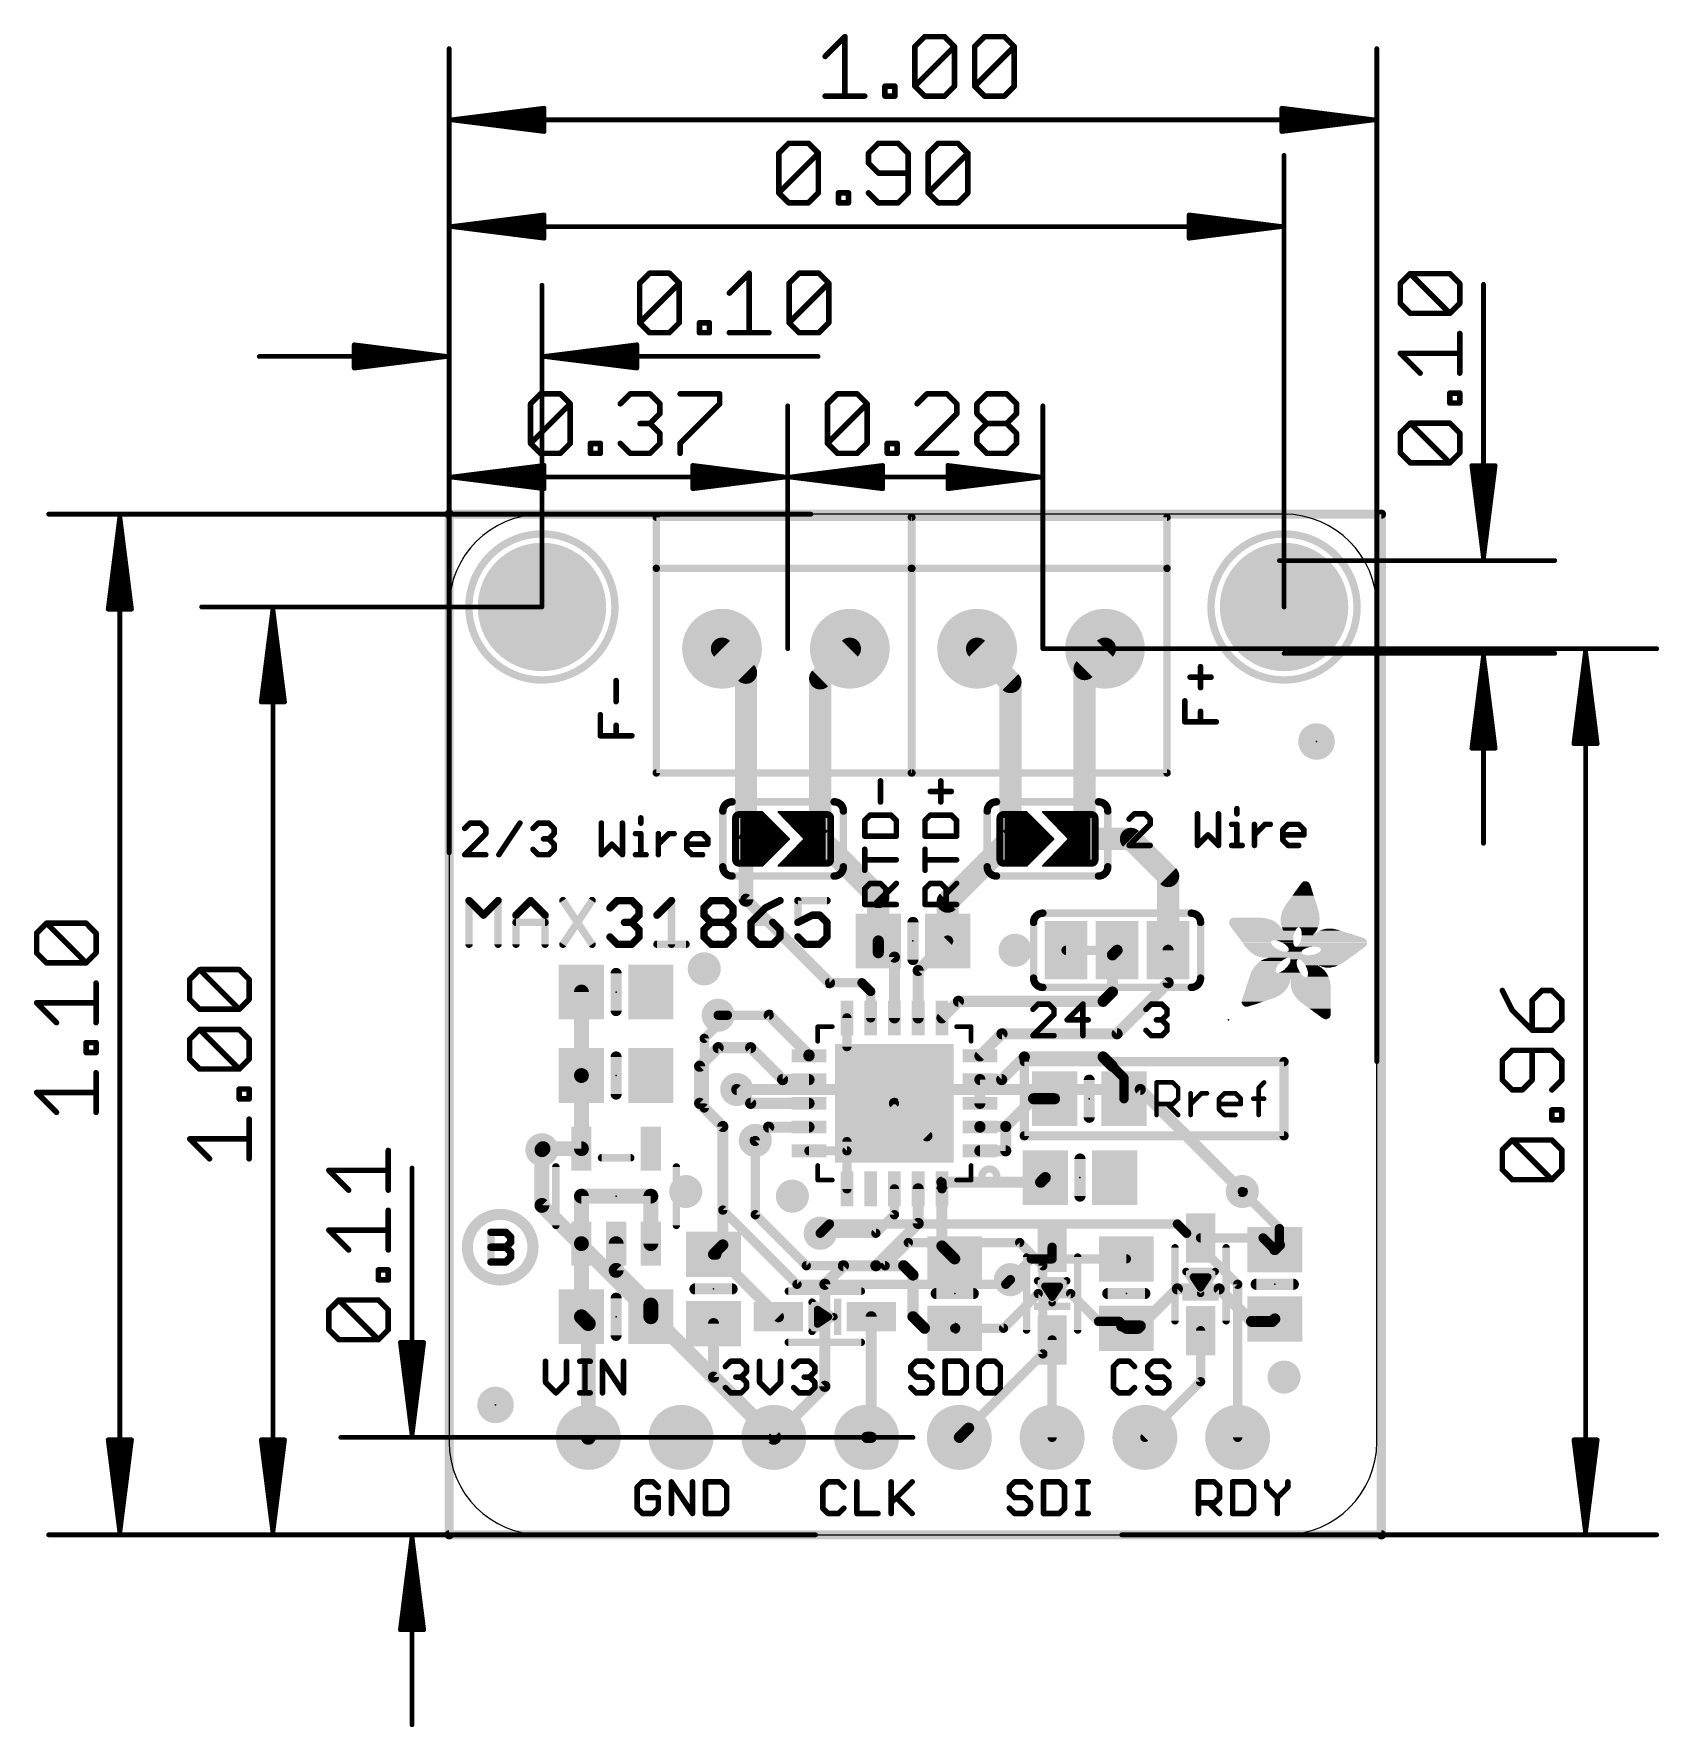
# Model space of a CAD drawing. Extents: x -11.4 to 33.1, y -5.3 to 41.1.
import ezdxf

# ---------------------------------------------------------------- set-up
doc = ezdxf.new("R2010")
doc.units = 0
for name, color, linetype in [('1', 12, 'CONTINUOUS'), ('16', 132, 'CONTINUOUS'), ('17', 110, 'CONTINUOUS'), ('18', 110, 'CONTINUOUS'), ('20', 53, 'CONTINUOUS'), ('21', 40, 'CONTINUOUS'), ('23', 40, 'CONTINUOUS'), ('47', 253, 'CONTINUOUS')]:
    doc.layers.add(name, color=color, linetype=linetype)

# ---------------------------------------------------------------- blocks, each defined once
blk = doc.blocks.new('RECT')
blk.add_solid([(-0.5, -0.5), (0.5, -0.5), (-0.5, 0.5), (0.5, 0.5)])
blk = doc.blocks.new('PIE')
at = {"const_width": 0.5}
blk.add_lwpolyline([(0, -0.25, 1), (0, 0.25, 1), (0, -0.25)], format="xyb", dxfattribs=at)
blk = doc.blocks.new('ROUNDP')
at = {"const_width": 0.5}
blk.add_lwpolyline([(0, -0.25, 1), (0, 0.25, 1), (0, -0.25)], format="xyb", dxfattribs=at)
blk = doc.blocks.new('RECT121920X243840R50')
at = {"const_width": 0.1905}
blk.add_lwpolyline([(0.2858, -0.5715), (0.2858, 0.5715, 0.4142), (0.1905, 0.6668), (-0.1905, 0.6668, 0.4142), (-0.2858, 0.5715), (-0.2858, -0.5715, 0.4142), (-0.1905, -0.6668), (0.1905, -0.6668, 0.4142)], format="xyb", close=True, dxfattribs=at)
blk.add_solid([(-0.2159, -0.5969), (0.2159, -0.5969), (-0.2159, 0.5969), (0.2159, 0.5969)])
blk = doc.blocks.new('ROUNDV')
at = {"const_width": 0.5}
blk.add_lwpolyline([(0, -0.25, 1), (0, 0.25, 1), (0, -0.25)], format="xyb", dxfattribs=at)

msp = doc.modelspace()

# ---------------------------------------------------------------- linework, layer by layer
at = {"layer": '1'}
for points, const_width in [([(0, 0), (0, 27.94)], 0.254), ([(0, 27.94), (25.527, 27.94)], 0.254), ([(25.527, 27.94), (25.527, 0)], 0.254), ([(8.128, 23.6), (7.471, 24.257)], 0.6096), ([(10.16, 23.446), (10.971, 24.257)], 0.6096), ([(14.456, 24.257), (15.367, 23.346)], 0.6096), ([(17.956, 24.257), (17.399, 23.7)], 0.6096), ([(8.128, 19.05), (8.128, 23.6)], 0.6096), ([(10.16, 19.05), (10.16, 23.446)], 0.6096), ([(15.367, 23.346), (15.367, 19.05)], 0.6096), ([(17.399, 23.7), (17.399, 19.05)], 0.6096), ([(8.001, 19.7866), (8.5725, 19.7866)], 0.0508), ([(8.001, 18.3134), (8.001, 19.7866)], 0.0508), ([(8.001, 19.7612), (8.5979, 19.7612)], 0.0508), ([(8.001, 19.7104), (8.6487, 19.7104)], 0.0508), ([(8.001, 19.6596), (8.6995, 19.6596)], 0.0508), ([(8.001, 19.6088), (8.7503, 19.6088)], 0.0508), ([(8.001, 19.558), (8.8011, 19.558)], 0.0508), ([(8.001, 19.5072), (8.8519, 19.5072)], 0.0508), ([(8.001, 19.4564), (8.9027, 19.4564)], 0.0508), ([(8.5725, 19.7866), (9.3091, 19.05)], 0.0508), ([(9.017, 19.7866), (9.7282, 19.05)], 0.0508), ([(10.287, 19.7866), (9.017, 19.7866)], 0.0508), ([(9.0415, 19.7612), (10.287, 19.7612)], 0.0508), ([(9.0906, 19.7104), (10.287, 19.7104)], 0.0508), ([(9.1396, 19.6596), (10.287, 19.6596)], 0.0508), ([(9.1887, 19.6088), (10.287, 19.6088)], 0.0508), ([(9.2377, 19.558), (10.287, 19.558)], 0.0508), ([(9.2868, 19.5072), (10.287, 19.5072)], 0.0508), ([(9.3358, 19.4564), (10.287, 19.4564)], 0.0508), ([(10.287, 18.3134), (10.287, 19.7866)], 0.0508), ([(15.24, 19.7866), (15.8115, 19.7866)], 0.0508), ([(15.24, 18.3134), (15.24, 19.7866)], 0.0508), ([(15.24, 19.7612), (15.8369, 19.7612)], 0.0508), ([(15.24, 19.7104), (15.8877, 19.7104)], 0.0508), ([(15.24, 19.6596), (15.9385, 19.6596)], 0.0508), ([(15.24, 19.6088), (15.9893, 19.6088)], 0.0508), ([(15.24, 19.558), (16.0401, 19.558)], 0.0508), ([(15.24, 19.5072), (16.0909, 19.5072)], 0.0508), ([(15.24, 19.4564), (16.1417, 19.4564)], 0.0508), ([(15.8115, 19.7866), (16.5481, 19.05)], 0.0508), ([(16.256, 19.7866), (16.9672, 19.05)], 0.0508), ([(17.526, 19.7866), (16.256, 19.7866)], 0.0508), ([(16.2805, 19.7612), (17.526, 19.7612)], 0.0508), ([(16.3296, 19.7104), (17.526, 19.7104)], 0.0508), ([(16.3786, 19.6596), (17.526, 19.6596)], 0.0508), ([(16.4277, 19.6088), (17.526, 19.6088)], 0.0508), ([(16.4767, 19.558), (17.526, 19.558)], 0.0508), ([(16.5258, 19.5072), (17.526, 19.5072)], 0.0508), ([(16.5748, 19.4564), (17.526, 19.4564)], 0.0508), ([(17.526, 18.3134), (17.526, 19.7866)], 0.0508), ([(8.128, 17.399), (8.128, 19.05)], 0.4064), ([(8.001, 19.4056), (8.9535, 19.4056)], 0.0508), ([(8.001, 19.3548), (9.0043, 19.3548)], 0.0508), ([(8.001, 19.304), (9.0551, 19.304)], 0.0508), ([(8.001, 19.2532), (9.1059, 19.2532)], 0.0508), ([(8.001, 19.2024), (9.1567, 19.2024)], 0.0508), ([(8.001, 19.1516), (9.2075, 19.1516)], 0.0508), ([(8.001, 19.1008), (9.2583, 19.1008)], 0.0508), ([(8.001, 19.05), (9.3091, 19.05)], 0.0508), ([(8.001, 18.9992), (9.2583, 18.9992)], 0.0508), ([(9.3091, 19.05), (8.5725, 18.3134)], 0.0508), ([(9.7282, 19.05), (9.017, 18.3134)], 0.0508), ([(9.3849, 19.4056), (10.287, 19.4056)], 0.0508), ([(9.4339, 19.3548), (10.287, 19.3548)], 0.0508), ([(9.483, 19.304), (10.287, 19.304)], 0.0508), ([(9.532, 19.2532), (10.287, 19.2532)], 0.0508), ([(9.5811, 19.2024), (10.287, 19.2024)], 0.0508), ([(9.6301, 19.1516), (10.287, 19.1516)], 0.0508), ([(9.6791, 19.1008), (10.287, 19.1008)], 0.0508), ([(9.6792, 18.9992), (10.287, 18.9992)], 0.0508), ([(9.7282, 19.05), (10.287, 19.05)], 0.0508), ([(10.16, 19.05), (11.75, 17.46)], 0.6096), ([(13.65, 17.333), (15.367, 19.05)], 0.6096), ([(15.24, 19.4056), (16.1925, 19.4056)], 0.0508), ([(15.24, 19.3548), (16.2433, 19.3548)], 0.0508), ([(15.24, 19.304), (16.2941, 19.304)], 0.0508), ([(15.24, 19.2532), (16.3449, 19.2532)], 0.0508), ([(15.24, 19.2024), (16.3957, 19.2024)], 0.0508), ([(15.24, 19.1516), (16.4465, 19.1516)], 0.0508), ([(15.24, 19.1008), (16.4973, 19.1008)], 0.0508), ([(15.24, 19.05), (16.5481, 19.05)], 0.0508), ([(15.24, 18.9992), (16.4973, 18.9992)], 0.0508), ([(16.5481, 19.05), (15.8115, 18.3134)], 0.0508), ([(16.9672, 19.05), (16.256, 18.3134)], 0.0508), ([(16.6239, 19.4056), (17.526, 19.4056)], 0.0508), ([(16.6729, 19.3548), (17.526, 19.3548)], 0.0508), ([(16.722, 19.304), (17.526, 19.304)], 0.0508), ([(16.771, 19.2532), (17.526, 19.2532)], 0.0508), ([(16.8201, 19.2024), (17.526, 19.2024)], 0.0508), ([(16.8691, 19.1516), (17.526, 19.1516)], 0.0508), ([(16.9182, 19.1008), (17.526, 19.1008)], 0.0508), ([(16.9182, 18.9992), (17.526, 18.9992)], 0.0508), ([(16.9672, 19.05), (17.526, 19.05)], 0.0508), ([(18.669, 19.05), (17.399, 19.05)], 0.6096), ([(19.685, 18.034), (18.669, 19.05)], 0.6096), ([(8.001, 18.9484), (9.2075, 18.9484)], 0.0508), ([(8.001, 18.8976), (9.1567, 18.8976)], 0.0508), ([(8.001, 18.8468), (9.1059, 18.8468)], 0.0508), ([(8.001, 18.796), (9.0551, 18.796)], 0.0508), ([(8.001, 18.7452), (9.0043, 18.7452)], 0.0508), ([(8.001, 18.6944), (8.9535, 18.6944)], 0.0508), ([(8.001, 18.6436), (8.9027, 18.6436)], 0.0508), ([(8.001, 18.5928), (8.8519, 18.5928)], 0.0508), ([(8.001, 18.542), (8.8011, 18.542)], 0.0508), ([(9.2377, 18.542), (10.287, 18.542)], 0.0508), ([(9.2868, 18.5928), (10.287, 18.5928)], 0.0508), ([(9.3358, 18.6436), (10.287, 18.6436)], 0.0508), ([(9.3849, 18.6944), (10.287, 18.6944)], 0.0508), ([(9.4339, 18.7452), (10.287, 18.7452)], 0.0508), ([(9.483, 18.796), (10.287, 18.796)], 0.0508), ([(9.532, 18.8468), (10.287, 18.8468)], 0.0508), ([(9.5811, 18.8976), (10.287, 18.8976)], 0.0508), ([(9.6301, 18.9484), (10.287, 18.9484)], 0.0508), ([(15.24, 18.9484), (16.4465, 18.9484)], 0.0508), ([(15.24, 18.8976), (16.3957, 18.8976)], 0.0508), ([(15.24, 18.8468), (16.3449, 18.8468)], 0.0508), ([(15.24, 18.796), (16.2941, 18.796)], 0.0508), ([(15.24, 18.7452), (16.2433, 18.7452)], 0.0508), ([(15.24, 18.6944), (16.1925, 18.6944)], 0.0508), ([(15.24, 18.6436), (16.1417, 18.6436)], 0.0508), ([(15.24, 18.5928), (16.0909, 18.5928)], 0.0508), ([(15.24, 18.542), (16.0401, 18.542)], 0.0508), ([(16.4767, 18.542), (17.526, 18.542)], 0.0508), ([(16.5258, 18.5928), (17.526, 18.5928)], 0.0508), ([(16.5748, 18.6436), (17.526, 18.6436)], 0.0508), ([(16.6239, 18.6944), (17.526, 18.6944)], 0.0508), ([(16.6729, 18.7452), (17.526, 18.7452)], 0.0508), ([(16.722, 18.796), (17.526, 18.796)], 0.0508), ([(16.771, 18.8468), (17.526, 18.8468)], 0.0508), ([(16.8201, 18.8976), (17.526, 18.8976)], 0.0508), ([(16.8691, 18.9484), (17.526, 18.9484)], 0.0508), ([(8.001, 18.4912), (8.7503, 18.4912)], 0.0508), ([(8.001, 18.4404), (8.6995, 18.4404)], 0.0508), ([(8.001, 18.3896), (8.6487, 18.3896)], 0.0508), ([(8.001, 18.3388), (8.5979, 18.3388)], 0.0508), ([(8.5725, 18.3134), (8.001, 18.3134)], 0.0508), ([(9.017, 18.3134), (10.287, 18.3134)], 0.0508), ([(9.0415, 18.3388), (10.287, 18.3388)], 0.0508), ([(9.0906, 18.3896), (10.287, 18.3896)], 0.0508), ([(9.1396, 18.4404), (10.287, 18.4404)], 0.0508), ([(9.1887, 18.4912), (10.287, 18.4912)], 0.0508), ([(15.24, 18.4912), (15.9893, 18.4912)], 0.0508), ([(15.24, 18.4404), (15.9385, 18.4404)], 0.0508), ([(15.24, 18.3896), (15.8877, 18.3896)], 0.0508), ([(15.24, 18.3388), (15.8369, 18.3388)], 0.0508), ([(15.8115, 18.3134), (15.24, 18.3134)], 0.0508), ([(16.256, 18.3134), (17.526, 18.3134)], 0.0508), ([(16.2805, 18.3388), (17.526, 18.3388)], 0.0508), ([(16.3296, 18.3896), (17.526, 18.3896)], 0.0508), ([(16.3786, 18.4404), (17.526, 18.4404)], 0.0508), ([(16.4277, 18.4912), (17.526, 18.4912)], 0.0508), ([(19.685, 16.002), (19.685, 18.034)], 0.6096), ([(11.75, 17.46), (11.75, 16.256)], 0.6096), ([(13.65, 17.333), (13.65, 16.256)], 0.6096), ([(10.414, 15.113), (8.128, 17.399)], 0.3048), ([(11.75, 15.936), (11.75, 16.256)], 0.3048), ([(12.192, 15.814), (11.75, 16.256)], 0.3048), ([(12.842, 15.448), (13.65, 16.256)], 0.3048), ([(12.192, 14.151), (12.192, 15.814)], 0.3048), ([(16.891, 16.002), (18.288, 16.002)], 0.254), ([(18.161, 15.875), (18.288, 16.002)], 0.3048), ([(18.161, 14.859), (18.161, 15.875)], 0.3048), ([(19.685, 15.113), (19.685, 16.002)], 0.3048), ([(12.842, 14.151), (12.842, 15.448)], 0.3048), ([(3.622, 12.573), (3.622, 14.859)], 0.4064), ([(11.303, 15.113), (10.414, 15.113)], 0.254), ([(11.542, 14.874), (11.303, 15.113)], 0.254), ([(11.542, 14.151), (11.542, 14.874)], 0.254), ([(17.907, 14.605), (18.161, 14.859)], 0.3048), ([(18.288, 13.716), (19.685, 15.113)], 0.3048), ([(8.763, 14.224), (9.852, 13.135)], 0.3048), ([(13.492, 14.151), (13.946, 14.605)], 0.3048), ([(13.946, 14.605), (17.907, 14.605)], 0.3048), ([(7.366, 14.224), (8.763, 14.224)], 0.254), ([(10.892, 14.151), (10.892, 13.365)], 0.254), ([(7.366, 13.335), (6.858, 12.827)], 0.3048), ([(8.255, 13.335), (7.366, 13.335)], 0.3048), ([(9.129, 12.461), (8.255, 13.335)], 0.3048), ([(14.532, 13.111), (15.137, 13.716)], 0.3048), ([(15.137, 13.716), (18.288, 13.716)], 0.3048), ([(6.858, 12.827), (6.858, 11.811)], 0.3048), ([(9.852, 13.135), (9.852, 13.111)], 0.3048), ([(15.128, 12.461), (15.748, 13.081)], 0.3048), ([(15.748, 13.081), (17.907, 13.081)], 0.3048), ([(17.907, 13.081), (18.161, 12.827)], 0.3048), ([(3.622, 10.5711), (3.622, 12.573)], 0.4064), ([(9.852, 12.461), (9.129, 12.461)], 0.3048), ([(14.532, 11.811), (14.532, 12.461)], 0.3048), ([(14.532, 12.461), (15.128, 12.461)], 0.3048), ([(18.161, 12.827), (18.476, 12.512)], 0.254), ([(18.476, 12.512), (18.476, 11.938)], 0.254), ([(8.255, 11.811), (7.874, 12.192)], 0.3048), ([(15.24, 11.176), (16.002, 11.938)], 0.3048), ([(16.002, 11.938), (16.576, 11.938)], 0.3048), ([(6.858, 11.811), (7.493, 11.176)], 0.3048), ([(9.852, 11.811), (8.255, 11.811)], 0.3048), ([(12.192, 11.811), (10.892, 10.511)], 0.254), ([(12.192, 11.811), (13.081, 10.922)], 0.3048), ([(7.493, 11.176), (7.493, 7.935)], 0.3048), ([(8.748, 11.161), (8.382, 10.795)], 0.3048), ([(9.852, 11.161), (8.748, 11.161)], 0.3048), ([(15.24, 11.176), (14.532, 11.176)], 0.3048), ([(14.532, 11.176), (14.532, 11.161)], 0.3048), ([(15.24, 10.511), (15.24, 11.176)], 0.3048), ([(2.5701, 10.5711), (2.54, 10.541)], 0.4064), ([(3.622, 10.5711), (2.5701, 10.5711)], 0.4064), ([(10.892, 9.471), (10.892, 10.765)], 0.254), ([(14.532, 10.511), (15.24, 10.511)], 0.3048), ([(10.892, 10.511), (9.852, 10.511)], 0.254), ([(13.492, 9.652), (16.195, 9.652)], 0.3048), ([(13.492, 9.471), (13.492, 9.652)], 0.254), ([(16.195, 9.652), (16.322, 9.779)], 0.3048), ([(5.522, 9.271), (3.622, 9.271)], 0.4064), ([(3.622, 9.271), (3.622, 7.9709)], 0.4064), ([(5.522, 7.9709), (5.522, 9.271)], 0.4064), ([(12.192, 9.471), (12.192, 8.763)], 0.254), ([(12.842, 9.471), (12.842, 8.524)], 0.3048), ([(13.492, 9.471), (13.492, 7.905)], 0.3048), ([(22.733, 8.382), (21.717, 9.398)], 0.254), ([(12.192, 8.763), (11.684, 8.255)], 0.254), ([(11.684, 8.255), (10.16, 8.255)], 0.254), ([(12.842, 8.524), (11.684, 7.366)], 0.3048), ([(22.733, 7.935), (22.733, 8.382)], 0.254), ([(3.622, 5.969), (3.622, 7.9709)], 0.4064), ([(4.572, 7.9709), (4.572, 7.239)], 0.4064), ([(7.493, 7.935), (7.239, 7.681)], 0.3048), ([(13.492, 7.905), (13.843, 7.554)], 0.3048), ([(16.51, 7.874), (16.51, 7.554)], 0.254), ([(22.286, 8.128), (20.574, 8.128)], 0.254), ([(22.606, 7.808), (22.286, 8.128)], 0.254), ([(22.733, 7.935), (22.606, 7.808)], 0.3048), ([(4.572, 7.239), (5.522, 6.289)], 0.4064), ([(7.305, 7.681), (7.239, 7.681)], 0.3048), ([(9.017, 5.969), (7.305, 7.681)], 0.3048), ([(10.795, 7.366), (10.287, 6.858)], 0.3048), ([(11.684, 7.366), (10.795, 7.366)], 0.3048), ([(11.684, 7.366), (12.446, 7.366)], 0.3048), ([(12.446, 7.366), (12.7, 7.112)], 0.3048), ([(15.936, 7.554), (15.367, 6.985)], 0.254), ([(16.51, 7.554), (15.936, 7.554)], 0.254), ([(16.51, 7.554), (18.542, 7.554)], 0.254), ([(10.287, 6.858), (10.287, 4.064)], 0.3048), ([(12.7, 5.969), (12.7, 7.112)], 0.3048), ([(5.522, 6.289), (5.522, 5.969)], 0.4064), ([(15.179, 5.654), (16.129, 6.604)], 0.254), ([(16.129, 6.604), (17.018, 6.604)], 0.254), ([(17.018, 6.604), (17.78, 5.842)], 0.254), ([(19.939, 6.731), (18.923, 5.715)], 0.3048), ([(19.939, 6.731), (21.082, 6.731)], 0.3048), ([(21.082, 6.731), (21.971, 5.842)], 0.3048), ([(3.81, 5.781), (3.622, 5.969)], 0.4064), ([(11.557, 5.969), (11.557, 2.667)], 0.3048), ([(13.015, 5.654), (12.7, 5.969)], 0.3048), ([(22.54, 5.842), (22.606, 5.908)], 0.3048), ([(3.81, 2.667), (3.81, 5.781)], 0.4064), ([(7.239, 4.318), (7.239, 5.781)], 0.3048), ([(13.843, 5.654), (13.015, 5.654)], 0.3048), ([(15.179, 5.654), (13.843, 5.654)], 0.254), ([(17.78, 5.842), (18.354, 5.842)], 0.254), ([(18.354, 5.842), (18.542, 5.654)], 0.254), ([(18.923, 5.715), (18.415, 5.715)], 0.3048), ([(18.542, 5.654), (18.862, 5.654)], 0.3048), ([(18.862, 5.654), (18.923, 5.715)], 0.3048), ([(20.574, 5.588), (20.574, 4.191)], 0.254), ([(21.971, 5.842), (22.54, 5.842)], 0.3048), ([(16.51, 5.334), (16.51, 2.667)], 0.254), ([(8.89, 2.667), (7.239, 4.318)], 0.3048), ([(10.287, 4.064), (8.89, 2.667)], 0.3048), ([(20.574, 4.191), (19.05, 2.667)], 0.254), ([(11.557, 2.667), (11.43, 2.667)], 0.3048), ([(25.527, 0), (0, 0)], 0.254)]:
    msp.add_lwpolyline(points, dxfattribs=dict(at, const_width=const_width))
for points, const_width in [([(0.0635, 27.94, 1), (-0.0635, 27.94)], 0.127), ([(0, 28.0035, 1), (0, 27.8765)], 0.127), ([(25.5905, 27.94, 1), (25.4635, 27.94)], 0.127), ([(25.527, 27.8765, 1), (25.527, 28.0035)], 0.127), ([(7.5788, 24.3648, 1), (7.3632, 24.1492)], 0.3048), ([(11.0788, 24.1492, 1), (10.8632, 24.3648)], 0.3048), ([(14.5638, 24.3648, 1), (14.3482, 24.1492)], 0.3048), ([(18.0638, 24.1492, 1), (17.8482, 24.3648)], 0.3048), ([(8.2804, 23.6, 1), (7.9756, 23.6)], 0.3048), ([(8.0202, 23.4922, 1), (8.2358, 23.7078)], 0.3048), ([(10.0522, 23.5538, 1), (10.2678, 23.3382)], 0.3048), ([(10.3124, 23.446, 1), (10.0076, 23.446)], 0.3048), ([(15.5194, 23.346, 1), (15.2146, 23.346)], 0.3048), ([(17.2912, 23.8078, 1), (17.5068, 23.5922)], 0.3048), ([(17.5514, 23.7, 1), (17.2466, 23.7)], 0.3048), ([(15.2592, 23.2382, 1), (15.4748, 23.4538)], 0.3048), ([(8.001, 19.7993, 1), (8.001, 19.7739)], 0.0254), ([(8.0137, 19.7866, 1), (7.9883, 19.7866)], 0.0254), ([(8.001, 19.7739, 1), (8.001, 19.7485)], 0.0254), ([(8.001, 19.7231, 1), (8.001, 19.6977)], 0.0254), ([(8.001, 19.6723, 1), (8.001, 19.6469)], 0.0254), ([(8.001, 19.6215, 1), (8.001, 19.5961)], 0.0254), ([(8.001, 19.5707, 1), (8.001, 19.5453)], 0.0254), ([(8.001, 19.5199, 1), (8.001, 19.4945)], 0.0254), ([(8.001, 19.4691, 1), (8.001, 19.4437)], 0.0254), ([(8.5815, 19.7956, 1), (8.5635, 19.7776)], 0.0254), ([(8.5725, 19.7739, 1), (8.5725, 19.7993)], 0.0254), ([(8.5979, 19.7485, 1), (8.5979, 19.7739)], 0.0254), ([(8.6487, 19.6977, 1), (8.6487, 19.7231)], 0.0254), ([(8.6995, 19.6469, 1), (8.6995, 19.6723)], 0.0254), ([(8.7503, 19.5961, 1), (8.7503, 19.6215)], 0.0254), ([(8.8011, 19.5453, 1), (8.8011, 19.5707)], 0.0254), ([(8.8519, 19.4945, 1), (8.8519, 19.5199)], 0.0254), ([(8.9027, 19.4437, 1), (8.9027, 19.4691)], 0.0254), ([(9.0261, 19.7954, 1), (9.0079, 19.7778)], 0.0254), ([(9.017, 19.7993, 1), (9.017, 19.7739)], 0.0254), ([(9.0415, 19.7739, 1), (9.0415, 19.7485)], 0.0254), ([(9.0906, 19.7231, 1), (9.0906, 19.6977)], 0.0254), ([(9.1396, 19.6723, 1), (9.1396, 19.6469)], 0.0254), ([(9.1887, 19.6215, 1), (9.1887, 19.5961)], 0.0254), ([(9.2377, 19.5707, 1), (9.2377, 19.5453)], 0.0254), ([(9.2868, 19.5199, 1), (9.2868, 19.4945)], 0.0254), ([(9.3358, 19.4691, 1), (9.3358, 19.4437)], 0.0254), ([(10.2997, 19.7866, 1), (10.2743, 19.7866)], 0.0254), ([(10.287, 19.7739, 1), (10.287, 19.7993)], 0.0254), ([(10.287, 19.7485, 1), (10.287, 19.7739)], 0.0254), ([(10.287, 19.6977, 1), (10.287, 19.7231)], 0.0254), ([(10.287, 19.6469, 1), (10.287, 19.6723)], 0.0254), ([(10.287, 19.5961, 1), (10.287, 19.6215)], 0.0254), ([(10.287, 19.5453, 1), (10.287, 19.5707)], 0.0254), ([(10.287, 19.4945, 1), (10.287, 19.5199)], 0.0254), ([(10.287, 19.4437, 1), (10.287, 19.4691)], 0.0254), ([(15.24, 19.7993, 1), (15.24, 19.7739)], 0.0254), ([(15.2527, 19.7866, 1), (15.2273, 19.7866)], 0.0254), ([(15.24, 19.7739, 1), (15.24, 19.7485)], 0.0254), ([(15.24, 19.7231, 1), (15.24, 19.6977)], 0.0254), ([(15.24, 19.6723, 1), (15.24, 19.6469)], 0.0254), ([(15.24, 19.6215, 1), (15.24, 19.5961)], 0.0254), ([(15.24, 19.5707, 1), (15.24, 19.5453)], 0.0254), ([(15.24, 19.5199, 1), (15.24, 19.4945)], 0.0254), ([(15.24, 19.4691, 1), (15.24, 19.4437)], 0.0254), ([(15.8205, 19.7956, 1), (15.8025, 19.7776)], 0.0254), ([(15.8115, 19.7739, 1), (15.8115, 19.7993)], 0.0254), ([(15.8369, 19.7485, 1), (15.8369, 19.7739)], 0.0254), ([(15.8877, 19.6977, 1), (15.8877, 19.7231)], 0.0254), ([(15.9385, 19.6469, 1), (15.9385, 19.6723)], 0.0254), ([(15.9893, 19.5961, 1), (15.9893, 19.6215)], 0.0254), ([(16.0401, 19.5453, 1), (16.0401, 19.5707)], 0.0254), ([(16.0909, 19.4945, 1), (16.0909, 19.5199)], 0.0254), ([(16.1417, 19.4437, 1), (16.1417, 19.4691)], 0.0254), ([(16.2651, 19.7954, 1), (16.2469, 19.7778)], 0.0254), ([(16.256, 19.7993, 1), (16.256, 19.7739)], 0.0254), ([(16.2805, 19.7739, 1), (16.2805, 19.7485)], 0.0254), ([(16.3296, 19.7231, 1), (16.3296, 19.6977)], 0.0254), ([(16.3786, 19.6723, 1), (16.3786, 19.6469)], 0.0254), ([(16.4277, 19.6215, 1), (16.4277, 19.5961)], 0.0254), ([(16.4767, 19.5707, 1), (16.4767, 19.5453)], 0.0254), ([(16.5258, 19.5199, 1), (16.5258, 19.4945)], 0.0254), ([(16.5748, 19.4691, 1), (16.5748, 19.4437)], 0.0254), ([(17.5387, 19.7866, 1), (17.5133, 19.7866)], 0.0254), ([(17.526, 19.7739, 1), (17.526, 19.7993)], 0.0254), ([(17.526, 19.7485, 1), (17.526, 19.7739)], 0.0254), ([(17.526, 19.6977, 1), (17.526, 19.7231)], 0.0254), ([(17.526, 19.6469, 1), (17.526, 19.6723)], 0.0254), ([(17.526, 19.5961, 1), (17.526, 19.6215)], 0.0254), ([(17.526, 19.5453, 1), (17.526, 19.5707)], 0.0254), ([(17.526, 19.4945, 1), (17.526, 19.5199)], 0.0254), ([(17.526, 19.4437, 1), (17.526, 19.4691)], 0.0254), ([(7.9756, 19.05, 1), (8.2804, 19.05)], 0.3048), ([(8.2296, 19.05, 1), (8.0264, 19.05)], 0.2032), ([(8.001, 19.4183, 1), (8.001, 19.3929)], 0.0254), ([(8.001, 19.3675, 1), (8.001, 19.3421)], 0.0254), ([(8.001, 19.3167, 1), (8.001, 19.2913)], 0.0254), ([(8.001, 19.2659, 1), (8.001, 19.2405)], 0.0254), ([(8.001, 19.2151, 1), (8.001, 19.1897)], 0.0254), ([(8.001, 19.1643, 1), (8.001, 19.1389)], 0.0254), ([(8.001, 19.1135, 1), (8.001, 19.0881)], 0.0254), ([(8.001, 19.0627, 1), (8.001, 19.0373)], 0.0254), ([(8.001, 19.0119, 1), (8.001, 18.9865)], 0.0254), ([(8.9535, 19.3929, 1), (8.9535, 19.4183)], 0.0254), ([(9.0043, 19.3421, 1), (9.0043, 19.3675)], 0.0254), ([(9.0551, 19.2913, 1), (9.0551, 19.3167)], 0.0254), ([(9.1059, 19.2405, 1), (9.1059, 19.2659)], 0.0254), ([(9.1567, 19.1897, 1), (9.1567, 19.2151)], 0.0254), ([(9.2075, 19.1389, 1), (9.2075, 19.1643)], 0.0254), ([(9.2583, 19.0881, 1), (9.2583, 19.1135)], 0.0254), ([(9.2583, 18.9865, 1), (9.2583, 19.0119)], 0.0254), ([(9.3181, 19.041, 1), (9.3001, 19.059)], 0.0254), ([(9.3001, 19.041, 1), (9.3181, 19.059)], 0.0254), ([(9.3091, 19.0373, 1), (9.3091, 19.0627)], 0.0254), ([(9.3849, 19.4183, 1), (9.3849, 19.3929)], 0.0254), ([(9.4339, 19.3675, 1), (9.4339, 19.3421)], 0.0254), ([(9.483, 19.3167, 1), (9.483, 19.2913)], 0.0254), ([(9.532, 19.2659, 1), (9.532, 19.2405)], 0.0254), ([(9.5811, 19.2151, 1), (9.5811, 19.1897)], 0.0254), ([(9.6301, 19.1643, 1), (9.6301, 19.1389)], 0.0254), ([(9.6791, 19.1135, 1), (9.6791, 19.0881)], 0.0254), ([(9.6792, 19.0119, 1), (9.6792, 18.9865)], 0.0254), ([(9.7282, 19.0627, 1), (9.7282, 19.0373)], 0.0254), ([(9.7373, 19.0412, 1), (9.7191, 19.0588)], 0.0254), ([(9.7191, 19.0412, 1), (9.7373, 19.0588)], 0.0254), ([(10.2678, 19.1578, 1), (10.0522, 18.9422)], 0.3048), ([(10.0076, 19.05, 1), (10.3124, 19.05)], 0.3048), ([(10.287, 19.3929, 1), (10.287, 19.4183)], 0.0254), ([(10.287, 19.3421, 1), (10.287, 19.3675)], 0.0254), ([(10.287, 19.2913, 1), (10.287, 19.3167)], 0.0254), ([(10.287, 19.2405, 1), (10.287, 19.2659)], 0.0254), ([(10.287, 19.1897, 1), (10.287, 19.2151)], 0.0254), ([(10.287, 19.1389, 1), (10.287, 19.1643)], 0.0254), ([(10.287, 19.0881, 1), (10.287, 19.1135)], 0.0254), ([(10.287, 19.0373, 1), (10.287, 19.0627)], 0.0254), ([(10.287, 18.9865, 1), (10.287, 19.0119)], 0.0254), ([(15.2146, 19.05, 1), (15.5194, 19.05)], 0.3048), ([(15.4748, 18.9422, 1), (15.2592, 19.1578)], 0.3048), ([(15.24, 19.4183, 1), (15.24, 19.3929)], 0.0254), ([(15.24, 19.3675, 1), (15.24, 19.3421)], 0.0254), ([(15.24, 19.3167, 1), (15.24, 19.2913)], 0.0254), ([(15.24, 19.2659, 1), (15.24, 19.2405)], 0.0254), ([(15.24, 19.2151, 1), (15.24, 19.1897)], 0.0254), ([(15.24, 19.1643, 1), (15.24, 19.1389)], 0.0254), ([(15.24, 19.1135, 1), (15.24, 19.0881)], 0.0254), ([(15.24, 19.0627, 1), (15.24, 19.0373)], 0.0254), ([(15.24, 19.0119, 1), (15.24, 18.9865)], 0.0254), ([(16.1925, 19.3929, 1), (16.1925, 19.4183)], 0.0254), ([(16.2433, 19.3421, 1), (16.2433, 19.3675)], 0.0254), ([(16.2941, 19.2913, 1), (16.2941, 19.3167)], 0.0254), ([(16.3449, 19.2405, 1), (16.3449, 19.2659)], 0.0254), ([(16.3957, 19.1897, 1), (16.3957, 19.2151)], 0.0254), ([(16.4465, 19.1389, 1), (16.4465, 19.1643)], 0.0254), ([(16.4973, 19.0881, 1), (16.4973, 19.1135)], 0.0254), ([(16.4973, 18.9865, 1), (16.4973, 19.0119)], 0.0254), ([(16.5571, 19.041, 1), (16.5391, 19.059)], 0.0254), ([(16.5391, 19.041, 1), (16.5571, 19.059)], 0.0254), ([(16.5481, 19.0373, 1), (16.5481, 19.0627)], 0.0254), ([(16.6239, 19.4183, 1), (16.6239, 19.3929)], 0.0254), ([(16.6729, 19.3675, 1), (16.6729, 19.3421)], 0.0254), ([(16.722, 19.3167, 1), (16.722, 19.2913)], 0.0254), ([(16.771, 19.2659, 1), (16.771, 19.2405)], 0.0254), ([(16.8201, 19.2151, 1), (16.8201, 19.1897)], 0.0254), ([(16.8691, 19.1643, 1), (16.8691, 19.1389)], 0.0254), ([(16.9182, 19.1135, 1), (16.9182, 19.0881)], 0.0254), ([(16.9182, 19.0119, 1), (16.9182, 18.9865)], 0.0254), ([(16.9672, 19.0627, 1), (16.9672, 19.0373)], 0.0254), ([(16.9763, 19.0412, 1), (16.9581, 19.0588)], 0.0254), ([(16.9581, 19.0412, 1), (16.9763, 19.0588)], 0.0254), ([(17.399, 19.2024, 1), (17.399, 18.8976)], 0.3048), ([(17.2466, 19.05, 1), (17.5514, 19.05)], 0.3048), ([(17.526, 19.3929, 1), (17.526, 19.4183)], 0.0254), ([(17.526, 19.3421, 1), (17.526, 19.3675)], 0.0254), ([(17.526, 19.2913, 1), (17.526, 19.3167)], 0.0254), ([(17.526, 19.2405, 1), (17.526, 19.2659)], 0.0254), ([(17.526, 19.1897, 1), (17.526, 19.2151)], 0.0254), ([(17.526, 19.1389, 1), (17.526, 19.1643)], 0.0254), ([(17.526, 19.0881, 1), (17.526, 19.1135)], 0.0254), ([(17.526, 19.0373, 1), (17.526, 19.0627)], 0.0254), ([(17.526, 18.9865, 1), (17.526, 19.0119)], 0.0254), ([(18.7768, 19.1578, 1), (18.5612, 18.9422)], 0.3048), ([(18.669, 18.8976, 1), (18.669, 19.2024)], 0.3048), ([(8.001, 18.9611, 1), (8.001, 18.9357)], 0.0254), ([(8.001, 18.9103, 1), (8.001, 18.8849)], 0.0254), ([(8.001, 18.8595, 1), (8.001, 18.8341)], 0.0254), ([(8.001, 18.8087, 1), (8.001, 18.7833)], 0.0254), ([(8.001, 18.7579, 1), (8.001, 18.7325)], 0.0254), ([(8.001, 18.7071, 1), (8.001, 18.6817)], 0.0254), ([(8.001, 18.6563, 1), (8.001, 18.6309)], 0.0254), ([(8.001, 18.6055, 1), (8.001, 18.5801)], 0.0254), ([(8.001, 18.5547, 1), (8.001, 18.5293)], 0.0254), ([(8.8011, 18.5293, 1), (8.8011, 18.5547)], 0.0254), ([(8.8519, 18.5801, 1), (8.8519, 18.6055)], 0.0254), ([(8.9027, 18.6309, 1), (8.9027, 18.6563)], 0.0254), ([(8.9535, 18.6817, 1), (8.9535, 18.7071)], 0.0254), ([(9.0043, 18.7325, 1), (9.0043, 18.7579)], 0.0254), ([(9.0551, 18.7833, 1), (9.0551, 18.8087)], 0.0254), ([(9.1059, 18.8341, 1), (9.1059, 18.8595)], 0.0254), ([(9.1567, 18.8849, 1), (9.1567, 18.9103)], 0.0254), ([(9.2075, 18.9357, 1), (9.2075, 18.9611)], 0.0254), ([(9.2377, 18.5547, 1), (9.2377, 18.5293)], 0.0254), ([(9.2868, 18.6055, 1), (9.2868, 18.5801)], 0.0254), ([(9.3358, 18.6563, 1), (9.3358, 18.6309)], 0.0254), ([(9.3849, 18.7071, 1), (9.3849, 18.6817)], 0.0254), ([(9.4339, 18.7579, 1), (9.4339, 18.7325)], 0.0254), ([(9.483, 18.8087, 1), (9.483, 18.7833)], 0.0254), ([(9.532, 18.8595, 1), (9.532, 18.8341)], 0.0254), ([(9.5811, 18.9103, 1), (9.5811, 18.8849)], 0.0254), ([(9.6301, 18.9611, 1), (9.6301, 18.9357)], 0.0254), ([(10.287, 18.9357, 1), (10.287, 18.9611)], 0.0254), ([(10.287, 18.8849, 1), (10.287, 18.9103)], 0.0254), ([(10.287, 18.8341, 1), (10.287, 18.8595)], 0.0254), ([(10.287, 18.7833, 1), (10.287, 18.8087)], 0.0254), ([(10.287, 18.7325, 1), (10.287, 18.7579)], 0.0254), ([(10.287, 18.6817, 1), (10.287, 18.7071)], 0.0254), ([(10.287, 18.6309, 1), (10.287, 18.6563)], 0.0254), ([(10.287, 18.5801, 1), (10.287, 18.6055)], 0.0254), ([(10.287, 18.5293, 1), (10.287, 18.5547)], 0.0254), ([(15.24, 18.9611, 1), (15.24, 18.9357)], 0.0254), ([(15.24, 18.9103, 1), (15.24, 18.8849)], 0.0254), ([(15.24, 18.8595, 1), (15.24, 18.8341)], 0.0254), ([(15.24, 18.8087, 1), (15.24, 18.7833)], 0.0254), ([(15.24, 18.7579, 1), (15.24, 18.7325)], 0.0254), ([(15.24, 18.7071, 1), (15.24, 18.6817)], 0.0254), ([(15.24, 18.6563, 1), (15.24, 18.6309)], 0.0254), ([(15.24, 18.6055, 1), (15.24, 18.5801)], 0.0254), ([(15.24, 18.5547, 1), (15.24, 18.5293)], 0.0254), ([(16.0401, 18.5293, 1), (16.0401, 18.5547)], 0.0254), ([(16.0909, 18.5801, 1), (16.0909, 18.6055)], 0.0254), ([(16.1417, 18.6309, 1), (16.1417, 18.6563)], 0.0254), ([(16.1925, 18.6817, 1), (16.1925, 18.7071)], 0.0254), ([(16.2433, 18.7325, 1), (16.2433, 18.7579)], 0.0254), ([(16.2941, 18.7833, 1), (16.2941, 18.8087)], 0.0254), ([(16.3449, 18.8341, 1), (16.3449, 18.8595)], 0.0254), ([(16.3957, 18.8849, 1), (16.3957, 18.9103)], 0.0254), ([(16.4465, 18.9357, 1), (16.4465, 18.9611)], 0.0254), ([(16.4767, 18.5547, 1), (16.4767, 18.5293)], 0.0254), ([(16.5258, 18.6055, 1), (16.5258, 18.5801)], 0.0254), ([(16.5748, 18.6563, 1), (16.5748, 18.6309)], 0.0254), ([(16.6239, 18.7071, 1), (16.6239, 18.6817)], 0.0254), ([(16.6729, 18.7579, 1), (16.6729, 18.7325)], 0.0254), ([(16.722, 18.8087, 1), (16.722, 18.7833)], 0.0254), ([(16.771, 18.8595, 1), (16.771, 18.8341)], 0.0254), ([(16.8201, 18.9103, 1), (16.8201, 18.8849)], 0.0254), ([(16.8691, 18.9611, 1), (16.8691, 18.9357)], 0.0254), ([(17.526, 18.9357, 1), (17.526, 18.9611)], 0.0254), ([(17.526, 18.8849, 1), (17.526, 18.9103)], 0.0254), ([(17.526, 18.8341, 1), (17.526, 18.8595)], 0.0254), ([(17.526, 18.7833, 1), (17.526, 18.8087)], 0.0254), ([(17.526, 18.7325, 1), (17.526, 18.7579)], 0.0254), ([(17.526, 18.6817, 1), (17.526, 18.7071)], 0.0254), ([(17.526, 18.6309, 1), (17.526, 18.6563)], 0.0254), ([(17.526, 18.5801, 1), (17.526, 18.6055)], 0.0254), ([(17.526, 18.5293, 1), (17.526, 18.5547)], 0.0254), ([(8.001, 18.5039, 1), (8.001, 18.4785)], 0.0254), ([(8.001, 18.4531, 1), (8.001, 18.4277)], 0.0254), ([(8.001, 18.4023, 1), (8.001, 18.3769)], 0.0254), ([(8.001, 18.3515, 1), (8.001, 18.3261)], 0.0254), ([(8.001, 18.3261, 1), (8.001, 18.3007)], 0.0254), ([(7.9883, 18.3134, 1), (8.0137, 18.3134)], 0.0254), ([(8.5635, 18.3224, 1), (8.5815, 18.3044)], 0.0254), ([(8.5725, 18.3007, 1), (8.5725, 18.3261)], 0.0254), ([(8.5979, 18.3261, 1), (8.5979, 18.3515)], 0.0254), ([(8.6487, 18.3769, 1), (8.6487, 18.4023)], 0.0254), ([(8.6995, 18.4277, 1), (8.6995, 18.4531)], 0.0254), ([(8.7503, 18.4785, 1), (8.7503, 18.5039)], 0.0254), ([(9.017, 18.3261, 1), (9.017, 18.3007)], 0.0254), ([(9.0079, 18.3222, 1), (9.0261, 18.3046)], 0.0254), ([(9.0415, 18.3515, 1), (9.0415, 18.3261)], 0.0254), ([(9.0906, 18.4023, 1), (9.0906, 18.3769)], 0.0254), ([(9.1396, 18.4531, 1), (9.1396, 18.4277)], 0.0254), ([(9.1887, 18.5039, 1), (9.1887, 18.4785)], 0.0254), ([(10.2743, 18.3134, 1), (10.2997, 18.3134)], 0.0254), ([(10.287, 18.4785, 1), (10.287, 18.5039)], 0.0254), ([(10.287, 18.4277, 1), (10.287, 18.4531)], 0.0254), ([(10.287, 18.3769, 1), (10.287, 18.4023)], 0.0254), ([(10.287, 18.3261, 1), (10.287, 18.3515)], 0.0254), ([(10.287, 18.3007, 1), (10.287, 18.3261)], 0.0254), ([(15.24, 18.5039, 1), (15.24, 18.4785)], 0.0254), ([(15.24, 18.4531, 1), (15.24, 18.4277)], 0.0254), ([(15.24, 18.4023, 1), (15.24, 18.3769)], 0.0254), ([(15.24, 18.3515, 1), (15.24, 18.3261)], 0.0254), ([(15.24, 18.3261, 1), (15.24, 18.3007)], 0.0254), ([(15.2273, 18.3134, 1), (15.2527, 18.3134)], 0.0254), ([(15.8025, 18.3224, 1), (15.8205, 18.3044)], 0.0254), ([(15.8115, 18.3007, 1), (15.8115, 18.3261)], 0.0254), ([(15.8369, 18.3261, 1), (15.8369, 18.3515)], 0.0254), ([(15.8877, 18.3769, 1), (15.8877, 18.4023)], 0.0254), ([(15.9385, 18.4277, 1), (15.9385, 18.4531)], 0.0254), ([(15.9893, 18.4785, 1), (15.9893, 18.5039)], 0.0254), ([(16.256, 18.3261, 1), (16.256, 18.3007)], 0.0254), ([(16.2469, 18.3222, 1), (16.2651, 18.3046)], 0.0254), ([(16.2805, 18.3515, 1), (16.2805, 18.3261)], 0.0254), ([(16.3296, 18.4023, 1), (16.3296, 18.3769)], 0.0254), ([(16.3786, 18.4531, 1), (16.3786, 18.4277)], 0.0254), ([(16.4277, 18.5039, 1), (16.4277, 18.4785)], 0.0254), ([(17.5133, 18.3134, 1), (17.5387, 18.3134)], 0.0254), ([(17.526, 18.4785, 1), (17.526, 18.5039)], 0.0254), ([(17.526, 18.4277, 1), (17.526, 18.4531)], 0.0254), ([(17.526, 18.3769, 1), (17.526, 18.4023)], 0.0254), ([(17.526, 18.3261, 1), (17.526, 18.3515)], 0.0254), ([(17.526, 18.3007, 1), (17.526, 18.3261)], 0.0254), ([(19.8374, 18.034, 1), (19.5326, 18.034)], 0.3048), ([(19.5772, 17.9262, 1), (19.7928, 18.1418)], 0.3048), ([(11.9024, 17.46, 1), (11.5976, 17.46)], 0.3048), ([(11.6422, 17.3522, 1), (11.8578, 17.5678)], 0.3048), ([(13.8024, 17.333, 1), (13.4976, 17.333)], 0.3048), ([(8.0264, 17.399, 1), (8.2296, 17.399)], 0.2032), ([(8.1819, 17.4529, 1), (8.0741, 17.3451)], 0.1524), ([(13.5422, 17.4408, 1), (13.7578, 17.2252)], 0.3048), ([(11.5976, 16.256, 1), (11.9024, 16.256)], 0.3048), ([(11.8262, 16.256, 1), (11.6738, 16.256)], 0.1524), ([(11.8039, 16.3099, 1), (11.6961, 16.2021)], 0.1524), ([(13.4976, 16.256, 1), (13.8024, 16.256)], 0.3048), ([(13.7039, 16.2021, 1), (13.5961, 16.3099)], 0.1524), ([(11.6738, 15.936, 1), (11.8262, 15.936)], 0.1524), ([(12.2682, 15.814, 1), (12.1158, 15.814)], 0.1524), ([(12.1381, 15.7601, 1), (12.2459, 15.8679)], 0.1524), ([(16.891, 16.0655, 1), (16.891, 15.9385)], 0.127), ([(18.2372, 15.875, 1), (18.0848, 15.875)], 0.1524), ([(18.1071, 15.9289, 1), (18.2149, 15.8211)], 0.1524), ([(18.3419, 15.9481, 1), (18.2341, 16.0559)], 0.1524), ([(18.288, 15.9385, 1), (18.288, 16.0655)], 0.127), ([(19.5326, 16.002, 1), (19.8374, 16.002)], 0.3048), ([(19.7612, 16.002, 1), (19.6088, 16.002)], 0.1524), ([(12.9182, 15.448, 1), (12.7658, 15.448)], 0.1524), ([(12.7881, 15.5019, 1), (12.8959, 15.3941)], 0.1524), ([(3.7236, 14.859, 1), (3.5204, 14.859)], 0.2032), ([(10.3601, 15.0591, 1), (10.4679, 15.1669)], 0.1524), ([(10.414, 15.1765, 1), (10.414, 15.0495)], 0.127), ([(11.3479, 15.1579, 1), (11.2581, 15.0681)], 0.127), ([(11.303, 15.0495, 1), (11.303, 15.1765)], 0.127), ([(11.6055, 14.874, 1), (11.4785, 14.874)], 0.127), ([(11.4971, 14.8291, 1), (11.5869, 14.9189)], 0.127), ([(18.0848, 14.859, 1), (18.2372, 14.859)], 0.1524), ([(18.2149, 14.8051, 1), (18.1071, 14.9129)], 0.1524), ([(19.6088, 15.113, 1), (19.7612, 15.113)], 0.1524), ([(19.7389, 15.0591, 1), (19.6311, 15.1669)], 0.1524), ([(8.8169, 14.2779, 1), (8.7091, 14.1701)], 0.1524), ([(13.946, 14.6812, 1), (13.946, 14.5288)], 0.1524), ([(13.9999, 14.5511, 1), (13.8921, 14.6589)], 0.1524), ([(17.8531, 14.6589, 1), (17.9609, 14.5511)], 0.1524), ([(17.907, 14.5288, 1), (17.907, 14.6812)], 0.1524), ([(7.366, 14.2875, 1), (7.366, 14.1605)], 0.127), ([(8.763, 14.1605, 1), (8.763, 14.2875)], 0.127), ([(10.9555, 14.151, 1), (10.8285, 14.151)], 0.127), ([(11.4785, 14.151, 1), (11.6055, 14.151)], 0.127), ([(12.1158, 14.151, 1), (12.2682, 14.151)], 0.1524), ([(12.7658, 14.151, 1), (12.9182, 14.151)], 0.1524), ([(13.4381, 14.2049, 1), (13.5459, 14.0971)], 0.1524), ([(7.366, 13.4112, 1), (7.366, 13.2588)], 0.1524), ([(7.4199, 13.2811, 1), (7.3121, 13.3889)], 0.1524), ([(8.3089, 13.3889, 1), (8.2011, 13.2811)], 0.1524), ([(8.255, 13.2588, 1), (8.255, 13.4112)], 0.1524), ([(15.137, 13.7922, 1), (15.137, 13.6398)], 0.1524), ([(15.1909, 13.6621, 1), (15.0831, 13.7699)], 0.1524), ([(18.2341, 13.7699, 1), (18.3419, 13.6621)], 0.1524), ([(18.288, 13.6398, 1), (18.288, 13.7922)], 0.1524), ([(6.9342, 12.827, 1), (6.7818, 12.827)], 0.1524), ([(9.9282, 13.135, 1), (9.7758, 13.135)], 0.1524), ([(9.7758, 13.111, 1), (9.9282, 13.111)], 0.1524), ([(9.7981, 13.0811, 1), (9.9059, 13.1889)], 0.1524), ([(10.8285, 13.365, 1), (10.9555, 13.365)], 0.127), ([(14.4781, 13.1649, 1), (14.5859, 13.0571)], 0.1524), ([(15.748, 13.1572, 1), (15.748, 13.0048)], 0.1524), ([(15.8019, 13.0271, 1), (15.6941, 13.1349)], 0.1524), ([(17.9609, 13.1349, 1), (17.8531, 13.0271)], 0.1524), ([(17.907, 13.0048, 1), (17.907, 13.1572)], 0.1524), ([(3.7236, 12.573, 1), (3.5204, 12.573)], 0.2032), ([(3.5204, 12.573, 1), (3.7236, 12.573)], 0.2032), ([(6.8041, 12.8809, 1), (6.9119, 12.7731)], 0.1524), ([(9.129, 12.5372, 1), (9.129, 12.3848)], 0.1524), ([(9.0751, 12.4071, 1), (9.1829, 12.5149)], 0.1524), ([(9.852, 12.3848, 1), (9.852, 12.5372)], 0.1524), ([(14.6082, 12.461, 1), (14.4558, 12.461)], 0.1524), ([(14.532, 12.5372, 1), (14.532, 12.3848)], 0.1524), ([(15.0741, 12.5149, 1), (15.1819, 12.4071)], 0.1524), ([(15.128, 12.3848, 1), (15.128, 12.5372)], 0.1524), ([(18.1071, 12.7731, 1), (18.2149, 12.8809)], 0.1524), ([(18.2059, 12.8719, 1), (18.1161, 12.7821)], 0.127), ([(18.5395, 12.512, 1), (18.4125, 12.512)], 0.127), ([(18.4311, 12.4671, 1), (18.5209, 12.5569)], 0.127), ([(7.9279, 12.2459, 1), (7.8201, 12.1381)], 0.1524), ([(16.002, 12.0142, 1), (16.002, 11.8618)], 0.1524), ([(16.0559, 11.8841, 1), (15.9481, 11.9919)], 0.1524), ([(16.576, 11.8618, 1), (16.576, 12.0142)], 0.1524), ([(6.9119, 11.8649, 1), (6.8041, 11.7571)], 0.1524), ([(6.7818, 11.811, 1), (6.9342, 11.811)], 0.1524), ([(8.255, 11.8872, 1), (8.255, 11.7348)], 0.1524), ([(8.2011, 11.7571, 1), (8.3089, 11.8649)], 0.1524), ([(9.852, 11.7348, 1), (9.852, 11.8872)], 0.1524), ([(12.2459, 11.8649, 1), (12.1381, 11.7571)], 0.1524), ([(12.2369, 11.7661, 1), (12.1471, 11.8559)], 0.127), ([(14.4558, 11.811, 1), (14.6082, 11.811)], 0.1524), ([(18.4125, 11.938, 1), (18.5395, 11.938)], 0.127), ([(7.5692, 11.176, 1), (7.4168, 11.176)], 0.1524), ([(7.4391, 11.1221, 1), (7.5469, 11.2299)], 0.1524), ([(8.748, 11.2372, 1), (8.748, 11.0848)], 0.1524), ([(8.8019, 11.1071, 1), (8.6941, 11.2149)], 0.1524), ([(9.852, 11.0848, 1), (9.852, 11.2372)], 0.1524), ([(14.532, 11.2522, 1), (14.532, 11.0998)], 0.1524), ([(14.6082, 11.176, 1), (14.4558, 11.176)], 0.1524), ([(14.4558, 11.161, 1), (14.6082, 11.161)], 0.1524), ([(15.3162, 11.176, 1), (15.1638, 11.176)], 0.1524), ([(15.1861, 11.2299, 1), (15.2939, 11.1221)], 0.1524), ([(15.24, 11.0998, 1), (15.24, 11.2522)], 0.1524), ([(2.4682, 10.6128, 1), (2.6118, 10.4692)], 0.2032), ([(2.5701, 10.6727, 1), (2.5701, 10.4695)], 0.2032), ([(2.6419, 10.4993, 1), (2.4983, 10.6429)], 0.2032), ([(3.5204, 10.5711, 1), (3.7236, 10.5711)], 0.2032), ([(3.622, 10.4695, 1), (3.622, 10.6727)], 0.2032), ([(8.3281, 10.8489, 1), (8.4359, 10.7411)], 0.1524), ([(10.9555, 10.765, 1), (10.8285, 10.765)], 0.127), ([(13.0271, 10.8681, 1), (13.1349, 10.9759)], 0.1524), ([(14.532, 10.5872, 1), (14.532, 10.4348)], 0.1524), ([(15.24, 10.4348, 1), (15.24, 10.5872)], 0.1524), ([(9.852, 10.5745, 1), (9.852, 10.4475)], 0.127), ([(10.8471, 10.5559, 1), (10.9369, 10.4661)], 0.127), ([(10.892, 10.4475, 1), (10.892, 10.5745)], 0.127), ([(15.1638, 10.511, 1), (15.3162, 10.511)], 0.1524), ([(13.492, 9.7282, 1), (13.492, 9.5758)], 0.1524), ([(13.5555, 9.652, 1), (13.4285, 9.652)], 0.127), ([(16.1411, 9.7059, 1), (16.2489, 9.5981)], 0.1524), ([(16.195, 9.5758, 1), (16.195, 9.7282)], 0.1524), ([(16.3759, 9.7251, 1), (16.2681, 9.8329)], 0.1524), ([(3.622, 9.3726, 1), (3.622, 9.1694)], 0.2032), ([(3.7236, 9.271, 1), (3.5204, 9.271)], 0.2032), ([(5.6236, 9.271, 1), (5.4204, 9.271)], 0.2032), ([(5.522, 9.1694, 1), (5.522, 9.3726)], 0.2032), ([(10.8285, 9.471, 1), (10.9555, 9.471)], 0.127), ([(12.2555, 9.471, 1), (12.1285, 9.471)], 0.127), ([(12.9182, 9.471, 1), (12.7658, 9.471)], 0.1524), ([(13.5682, 9.471, 1), (13.4158, 9.471)], 0.1524), ([(13.4285, 9.471, 1), (13.5555, 9.471)], 0.127), ([(21.7619, 9.4429, 1), (21.6721, 9.3531)], 0.127), ([(12.1285, 8.763, 1), (12.2555, 8.763)], 0.127), ([(12.2369, 8.7181, 1), (12.1471, 8.8079)], 0.127), ([(10.16, 8.3185, 1), (10.16, 8.1915)], 0.127), ([(11.6391, 8.2999, 1), (11.7289, 8.2101)], 0.127), ([(11.684, 8.1915, 1), (11.684, 8.3185)], 0.127), ([(12.7658, 8.524, 1), (12.9182, 8.524)], 0.1524), ([(12.8959, 8.4701, 1), (12.7881, 8.5779)], 0.1524), ([(22.7965, 8.382, 1), (22.6695, 8.382)], 0.127), ([(22.6881, 8.3371, 1), (22.7779, 8.4269)], 0.127), ([(3.7236, 7.9709, 1), (3.5204, 7.9709)], 0.2032), ([(3.5204, 7.9709, 1), (3.7236, 7.9709)], 0.2032), ([(4.6736, 7.9709, 1), (4.4704, 7.9709)], 0.2032), ([(5.4204, 7.9709, 1), (5.6236, 7.9709)], 0.2032), ([(7.4168, 7.935, 1), (7.5692, 7.935)], 0.1524), ([(7.5469, 7.8811, 1), (7.4391, 7.9889)], 0.1524), ([(13.5459, 7.9589, 1), (13.4381, 7.8511)], 0.1524), ([(13.4158, 7.905, 1), (13.5682, 7.905)], 0.1524), ([(16.5735, 7.874, 1), (16.4465, 7.874)], 0.127), ([(20.574, 8.1915, 1), (20.574, 8.0645)], 0.127), ([(22.3309, 8.1729, 1), (22.2411, 8.0831)], 0.127), ([(22.286, 8.0645, 1), (22.286, 8.1915)], 0.127), ([(22.5521, 7.8619, 1), (22.6599, 7.7541)], 0.1524), ([(22.5611, 7.7631, 1), (22.6509, 7.8529)], 0.127), ([(22.7869, 7.8811, 1), (22.6791, 7.9889)], 0.1524), ([(22.6695, 7.935, 1), (22.7965, 7.935)], 0.127), ([(4.6438, 7.3108, 1), (4.5002, 7.1672)], 0.2032), ([(7.239, 7.7572, 1), (7.239, 7.6048)], 0.1524), ([(7.1851, 7.7349, 1), (7.2929, 7.6271)], 0.1524), ([(7.3589, 7.7349, 1), (7.2511, 7.6271)], 0.1524), ([(7.305, 7.6048, 1), (7.305, 7.7572)], 0.1524), ([(10.795, 7.4422, 1), (10.795, 7.2898)], 0.1524), ([(10.8489, 7.3121, 1), (10.7411, 7.4199)], 0.1524), ([(11.684, 7.4422, 1), (11.684, 7.2898)], 0.1524), ([(11.6301, 7.4199, 1), (11.7379, 7.3121)], 0.1524), ([(11.684, 7.2898, 1), (11.684, 7.4422)], 0.1524), ([(12.4999, 7.4199, 1), (12.3921, 7.3121)], 0.1524), ([(12.446, 7.2898, 1), (12.446, 7.4422)], 0.1524), ([(13.7891, 7.5001, 1), (13.8969, 7.6079)], 0.1524), ([(15.936, 7.6175, 1), (15.936, 7.4905)], 0.127), ([(15.9809, 7.5091, 1), (15.8911, 7.5989)], 0.127), ([(16.51, 7.6175, 1), (16.51, 7.4905)], 0.127), ([(16.4465, 7.554, 1), (16.5735, 7.554)], 0.127), ([(16.51, 7.4905, 1), (16.51, 7.6175)], 0.127), ([(18.542, 7.4905, 1), (18.542, 7.6175)], 0.127), ([(4.4704, 7.239, 1), (4.6736, 7.239)], 0.2032), ([(10.3632, 6.858, 1), (10.2108, 6.858)], 0.1524), ([(10.2331, 6.9119, 1), (10.3409, 6.8041)], 0.1524), ([(12.7762, 7.112, 1), (12.6238, 7.112)], 0.1524), ([(12.6461, 7.0581, 1), (12.7539, 7.1659)], 0.1524), ([(15.3221, 7.0299, 1), (15.4119, 6.9401)], 0.127), ([(5.6236, 6.289, 1), (5.4204, 6.289)], 0.2032), ([(16.129, 6.6675, 1), (16.129, 6.5405)], 0.127), ([(16.1739, 6.5591, 1), (16.0841, 6.6489)], 0.127), ([(17.0629, 6.6489, 1), (16.9731, 6.5591)], 0.127), ([(17.018, 6.5405, 1), (17.018, 6.6675)], 0.127), ([(19.939, 6.8072, 1), (19.939, 6.6548)], 0.1524), ([(19.9929, 6.6771, 1), (19.8851, 6.7849)], 0.1524), ([(21.1359, 6.7849, 1), (21.0281, 6.6771)], 0.1524), ([(21.082, 6.6548, 1), (21.082, 6.8072)], 0.1524), ([(3.5204, 5.969, 1), (3.7236, 5.969)], 0.2032), ([(3.6938, 6.0408, 1), (3.5502, 5.8972)], 0.2032), ([(5.4204, 5.969, 1), (5.6236, 5.969)], 0.2032), ([(5.4502, 6.2172, 1), (5.5938, 6.3608)], 0.2032), ([(8.9631, 5.9151, 1), (9.0709, 6.0229)], 0.1524), ([(11.6332, 5.969, 1), (11.4808, 5.969)], 0.1524), ([(12.7539, 6.0229, 1), (12.6461, 5.9151)], 0.1524), ([(12.6238, 5.969, 1), (12.7762, 5.969)], 0.1524), ([(22.6599, 5.8541, 1), (22.5521, 5.9619)], 0.1524), ([(3.9116, 5.781, 1), (3.7084, 5.781)], 0.2032), ([(3.7382, 5.7092, 1), (3.8818, 5.8528)], 0.2032), ([(7.3152, 5.781, 1), (7.1628, 5.781)], 0.1524), ([(13.015, 5.7302, 1), (13.015, 5.5778)], 0.1524), ([(12.9611, 5.6001, 1), (13.0689, 5.7079)], 0.1524), ([(13.843, 5.7175, 1), (13.843, 5.5905)], 0.127), ([(13.843, 5.5778, 1), (13.843, 5.7302)], 0.1524), ([(15.1341, 5.6989, 1), (15.2239, 5.6091)], 0.127), ([(15.179, 5.5905, 1), (15.179, 5.7175)], 0.127), ([(17.78, 5.9055, 1), (17.78, 5.7785)], 0.127), ([(17.7351, 5.7971, 1), (17.8249, 5.8869)], 0.127), ([(18.3989, 5.8869, 1), (18.3091, 5.7971)], 0.127), ([(18.415, 5.7912, 1), (18.415, 5.6388)], 0.1524), ([(18.354, 5.7785, 1), (18.354, 5.9055)], 0.127), ([(18.542, 5.7302, 1), (18.542, 5.5778)], 0.1524), ([(18.4971, 5.6091, 1), (18.5869, 5.6989)], 0.127), ([(18.8081, 5.7079, 1), (18.9159, 5.6001)], 0.1524), ([(18.8691, 5.7689, 1), (18.9769, 5.6611)], 0.1524), ([(18.862, 5.5778, 1), (18.862, 5.7302)], 0.1524), ([(18.9769, 5.6611, 1), (18.8691, 5.7689)], 0.1524), ([(18.923, 5.6388, 1), (18.923, 5.7912)], 0.1524), ([(20.6375, 5.588, 1), (20.5105, 5.588)], 0.127), ([(21.971, 5.9182, 1), (21.971, 5.7658)], 0.1524), ([(21.9171, 5.7881, 1), (22.0249, 5.8959)], 0.1524), ([(22.4861, 5.8959, 1), (22.5939, 5.7881)], 0.1524), ([(22.54, 5.7658, 1), (22.54, 5.9182)], 0.1524), ([(16.5735, 5.334, 1), (16.4465, 5.334)], 0.127), ([(7.2929, 4.3719, 1), (7.1851, 4.2641)], 0.1524), ([(7.1628, 4.318, 1), (7.3152, 4.318)], 0.1524), ([(10.3409, 4.0101, 1), (10.2331, 4.1179)], 0.1524), ([(20.5105, 4.191, 1), (20.6375, 4.191)], 0.127), ([(20.6189, 4.1461, 1), (20.5291, 4.2359)], 0.127), ([(10.2108, 4.064, 1), (10.3632, 4.064)], 0.1524), ([(8.8361, 2.7209, 1), (8.9439, 2.6131)], 0.1524), ([(8.8361, 2.6131, 1), (8.9439, 2.7209)], 0.1524), ([(11.43, 2.7432, 1), (11.43, 2.5908)], 0.1524), ([(11.557, 2.5908, 1), (11.557, 2.7432)], 0.1524), ([(3.7084, 2.667, 1), (3.9116, 2.667)], 0.2032), ([(11.4808, 2.667, 1), (11.6332, 2.667)], 0.1524), ([(16.4465, 2.667, 1), (16.5735, 2.667)], 0.127), ([(19.0051, 2.7119, 1), (19.0949, 2.6221)], 0.127), ([(0, 0.0635, 1), (0, -0.0635)], 0.127), ([(-0.0635, 0, 1), (0.0635, 0)], 0.127), ([(25.4635, 0, 1), (25.5905, 0)], 0.127), ([(25.527, -0.0635, 1), (25.527, 0.0635)], 0.127)]:
    msp.add_lwpolyline(points, format="xyb", dxfattribs=dict(at, const_width=const_width))
at = {"layer": '16'}
for points, const_width in [([(0, 0), (0, 27.94)], 0.254), ([(0, 27.94), (25.527, 27.94)], 0.254), ([(25.527, 27.94), (25.527, 0)], 0.254), ([(6.985, 13.589), (7.62, 14.224)], 0.254), ([(7.62, 14.224), (7.366, 14.224)], 0.254), ([(6.985, 11.684), (6.985, 13.589)], 0.254), ([(7.874, 12.192), (18.923, 12.192)], 0.3048), ([(18.923, 12.192), (21.717, 9.398)], 0.3048), ([(7.493, 11.176), (6.985, 11.684)], 0.254), ([(7.493, 8.89), (7.493, 11.176)], 0.254), ([(2.54, 10.541), (2.54, 9.017)], 0.4064), ([(8.382, 10.795), (8.382, 8.763)], 0.254), ([(2.54, 9.017), (8.89, 2.667)], 0.4064), ([(9.525, 6.858), (7.493, 8.89)], 0.254), ([(8.382, 8.763), (9.779, 7.366)], 0.254), ([(10.16, 8.255), (10.414, 8.509)], 0.254), ([(10.414, 8.509), (19.939, 8.509)], 0.254), ([(19.939, 8.509), (20.193, 8.255)], 0.254), ([(20.193, 8.255), (21.59, 6.858)], 0.254), ([(11.938, 7.366), (12.573, 8.001)], 0.254), ([(12.573, 8.001), (15.621, 8.001)], 0.254), ([(15.621, 8.001), (16.256, 7.366)], 0.254), ([(9.779, 7.366), (11.938, 7.366)], 0.254), ([(16.256, 7.366), (16.256, 4.953)], 0.254), ([(9.525, 6.858), (15.24, 6.858)], 0.254), ([(15.24, 6.858), (15.367, 6.985)], 0.254), ([(21.59, 6.858), (21.59, 2.667)], 0.254), ([(16.256, 4.953), (13.97, 2.667)], 0.254), ([(14.224, 2.921), (13.97, 2.667)], 0.3048), ([(14.097, 2.794), (13.97, 2.667)], 0.254), ([(25.527, 0), (0, 0)], 0.254)]:
    msp.add_lwpolyline(points, dxfattribs=dict(at, const_width=const_width))
for points, const_width in [([(0.0635, 27.94, 1), (-0.0635, 27.94)], 0.127), ([(0, 28.0035, 1), (0, 27.8765)], 0.127), ([(25.5905, 27.94, 1), (25.4635, 27.94)], 0.127), ([(25.527, 27.8765, 1), (25.527, 28.0035)], 0.127), ([(7.366, 14.2875, 1), (7.366, 14.1605)], 0.127), ([(7.6649, 14.1791, 1), (7.5751, 14.2689)], 0.127), ([(7.62, 14.1605, 1), (7.62, 14.2875)], 0.127), ([(7.0485, 13.589, 1), (6.9215, 13.589)], 0.127), ([(6.9401, 13.6339, 1), (7.0299, 13.5441)], 0.127), ([(7.874, 12.2682, 1), (7.874, 12.1158)], 0.1524), ([(18.9769, 12.2459, 1), (18.8691, 12.1381)], 0.1524), ([(18.923, 12.1158, 1), (18.923, 12.2682)], 0.1524), ([(7.0299, 11.7289, 1), (6.9401, 11.6391)], 0.127), ([(6.9215, 11.684, 1), (7.0485, 11.684)], 0.127), ([(7.5565, 11.176, 1), (7.4295, 11.176)], 0.127), ([(7.4481, 11.1311, 1), (7.5379, 11.2209)], 0.127), ([(2.6416, 10.541, 1), (2.4384, 10.541)], 0.2032), ([(8.4455, 10.795, 1), (8.3185, 10.795)], 0.127), ([(21.6631, 9.3441, 1), (21.7709, 9.4519)], 0.1524), ([(2.4384, 9.017, 1), (2.6416, 9.017)], 0.2032), ([(2.6118, 9.0888, 1), (2.4682, 8.9452)], 0.2032), ([(7.5379, 8.9349, 1), (7.4481, 8.8451)], 0.127), ([(7.4295, 8.89, 1), (7.5565, 8.89)], 0.127), ([(8.4269, 8.8079, 1), (8.3371, 8.7181)], 0.127), ([(8.3185, 8.763, 1), (8.4455, 8.763)], 0.127), ([(10.1151, 8.2999, 1), (10.2049, 8.2101)], 0.127), ([(10.414, 8.5725, 1), (10.414, 8.4455)], 0.127), ([(10.4589, 8.4641, 1), (10.3691, 8.5539)], 0.127), ([(19.9839, 8.5539, 1), (19.8941, 8.4641)], 0.127), ([(19.939, 8.4455, 1), (19.939, 8.5725)], 0.127), ([(20.2379, 8.2999, 1), (20.1481, 8.2101)], 0.127), ([(20.1481, 8.2101, 1), (20.2379, 8.2999)], 0.127), ([(12.573, 8.0645, 1), (12.573, 7.9375)], 0.127), ([(12.6179, 7.9561, 1), (12.5281, 8.0459)], 0.127), ([(15.6659, 8.0459, 1), (15.5761, 7.9561)], 0.127), ([(15.621, 7.9375, 1), (15.621, 8.0645)], 0.127), ([(9.779, 7.4295, 1), (9.779, 7.3025)], 0.127), ([(9.7341, 7.3211, 1), (9.8239, 7.4109)], 0.127), ([(11.8931, 7.4109, 1), (11.9829, 7.3211)], 0.127), ([(11.938, 7.3025, 1), (11.938, 7.4295)], 0.127), ([(16.3195, 7.366, 1), (16.1925, 7.366)], 0.127), ([(16.2111, 7.3211, 1), (16.3009, 7.4109)], 0.127), ([(9.525, 6.9215, 1), (9.525, 6.7945)], 0.127), ([(9.4801, 6.8131, 1), (9.5699, 6.9029)], 0.127), ([(15.1951, 6.9029, 1), (15.2849, 6.8131)], 0.127), ([(15.24, 6.7945, 1), (15.24, 6.9215)], 0.127), ([(15.4119, 6.9401, 1), (15.3221, 7.0299)], 0.127), ([(21.6535, 6.858, 1), (21.5265, 6.858)], 0.127), ([(21.5451, 6.8131, 1), (21.6349, 6.9029)], 0.127), ([(16.1925, 4.953, 1), (16.3195, 4.953)], 0.127), ([(16.3009, 4.9081, 1), (16.2111, 4.9979)], 0.127), ([(8.8182, 2.5952, 1), (8.9618, 2.7388)], 0.2032), ([(13.9161, 2.7209, 1), (14.0239, 2.6131)], 0.1524), ([(14.1419, 2.7491, 1), (14.0521, 2.8389)], 0.127), ([(14.2779, 2.8671, 1), (14.1701, 2.9749)], 0.1524), ([(13.9251, 2.7119, 1), (14.0149, 2.6221)], 0.127), ([(13.9251, 2.7119, 1), (14.0149, 2.6221)], 0.127), ([(21.5265, 2.667, 1), (21.6535, 2.667)], 0.127), ([(0, 0.0635, 1), (0, -0.0635)], 0.127), ([(-0.0635, 0, 1), (0.0635, 0)], 0.127), ([(25.4635, 0, 1), (25.5905, 0)], 0.127), ([(25.527, -0.0635, 1), (25.527, 0.0635)], 0.127)]:
    msp.add_lwpolyline(points, format="xyb", dxfattribs=dict(at, const_width=const_width))
at = {"layer": '20'}
for p, q in [((22.86, 27.94), (2.54, 27.94)), ((0, 25.4), (0, 2.54)), ((25.4, 2.54), (25.4, 25.4)), ((2.54, 0), (22.86, 0))]:
    msp.add_line(p, q, dxfattribs=at)
for centre, start, end in [((2.54, 25.4), 90, 180), ((22.86, 25.4), 0, 90), ((2.54, 2.54), 180, 270), ((22.86, 2.54), 270, 0)]:
    msp.add_arc(centre, 2.54, start, end, dxfattribs=at)
at = {"layer": '21'}
for points, const_width in [([(12.671, 27.857), (5.671, 27.857)], 0.2032), ([(5.671, 27.857), (5.671, 26.457)], 0.2032), ([(19.656, 27.857), (12.656, 27.857)], 0.2032), ([(12.656, 27.857), (12.656, 26.457)], 0.2032), ([(12.671, 26.457), (12.671, 27.857)], 0.2032), ([(19.656, 26.457), (19.656, 27.857)], 0.2032), ([(5.671, 26.457), (5.671, 20.857)], 0.2032), ([(12.671, 26.457), (5.671, 26.457)], 0.2032), ([(12.656, 26.457), (12.656, 20.857)], 0.2032), ([(19.656, 26.457), (12.656, 26.457)], 0.2032), ([(12.671, 20.857), (12.671, 26.457)], 0.2032), ([(19.656, 20.857), (19.656, 26.457)], 0.2032), ([(20.5736, 23.1902), (20.5736, 23.7664)], 0.1524), ([(4.5716, 22.8092), (4.5716, 23.3854)], 0.1524), ([(20.2855, 23.4783), (20.8617, 23.4783)], 0.1524), ([(20.1415, 22.2547), (20.1415, 22.8309)], 0.1524), ([(4.1395, 21.8737), (4.1395, 22.4499)], 0.1524), ([(21.0058, 22.2547), (20.1415, 22.2547)], 0.1524), ([(20.5736, 22.2547), (20.5736, 22.5428)], 0.1524), ([(5.0038, 21.8737), (4.1395, 21.8737)], 0.1524), ([(4.5716, 21.8737), (4.5716, 22.1618)], 0.1524), ([(5.671, 20.857), (12.671, 20.857)], 0.2032), ([(12.656, 20.857), (19.656, 20.857)], 0.2032), ([(11.8106, 20.0617), (11.8106, 20.6379)], 0.1524), ([(13.1735, 20.3498), (13.7497, 20.3498)], 0.1524), ([(13.4616, 20.0617), (13.4616, 20.6379)], 0.1524), ([(7.747, 20.066), (10.541, 20.066)], 0.2032), ([(14.986, 20.066), (17.78, 20.066)], 0.2032), ([(21.5688, 19.8806), (21.5688, 19.7365)], 0.1524), ([(0.5699, 19.4825), (0.4258, 19.3385)], 0.1524), ([(0.858, 19.4825), (0.5699, 19.4825)], 0.1524), ([(1.002, 19.3385), (0.858, 19.4825)], 0.1524), ([(1.3613, 18.6182), (1.9375, 19.4825)], 0.1524), ([(2.2968, 19.3385), (2.4409, 19.4825)], 0.1524), ([(2.4409, 19.4825), (2.729, 19.4825)], 0.1524), ([(2.729, 19.4825), (2.8731, 19.3385)], 0.1524), ([(4.1679, 19.4825), (4.1679, 18.6182)], 0.1524), ([(4.7441, 18.6182), (4.7441, 19.4825)], 0.1524), ([(5.2475, 19.6266), (5.2475, 19.4825)], 0.1524), ([(7.493, 18.288), (7.493, 19.812)], 0.2032), ([(10.795, 18.288), (10.795, 19.812)], 0.2032), ([(11.5225, 19.7024), (11.3785, 19.5584)], 0.1524), ([(11.3785, 19.5584), (11.3785, 19.1262)], 0.1524), ([(12.0987, 19.7024), (11.5225, 19.7024)], 0.1524), ([(12.2428, 19.5584), (12.0987, 19.7024)], 0.1524), ([(12.2428, 19.1262), (12.2428, 19.5584)], 0.1524), ([(13.1735, 19.7024), (13.0295, 19.5584)], 0.1524), ([(13.0295, 19.5584), (13.0295, 19.1262)], 0.1524), ([(13.7497, 19.7024), (13.1735, 19.7024)], 0.1524), ([(13.8938, 19.5584), (13.7497, 19.7024)], 0.1524), ([(13.8938, 19.1262), (13.8938, 19.5584)], 0.1524), ([(14.732, 18.288), (14.732, 19.812)], 0.2032), ([(18.034, 18.288), (18.034, 19.812)], 0.2032), ([(18.7623, 19.7365), (18.6182, 19.5925)], 0.1524), ([(18.6182, 18.8722), (19.1944, 19.4484)], 0.1524), ([(19.0504, 19.7365), (18.7623, 19.7365)], 0.1524), ([(19.1944, 19.5925), (19.0504, 19.7365)], 0.1524), ([(19.1944, 19.4484), (19.1944, 19.5925)], 0.1524), ([(20.4892, 19.7365), (20.4892, 18.8722)], 0.1524), ([(21.0655, 18.8722), (21.0655, 19.7365)], 0.1524), ([(21.4248, 19.4484), (21.5688, 19.4484)], 0.1524), ([(21.5688, 19.4484), (21.5688, 18.8722)], 0.1524), ([(22.0484, 18.8722), (22.0484, 19.4484)], 0.1524), ([(22.0484, 19.1603), (22.3365, 19.4484)], 0.1524), ([(22.3365, 19.4484), (22.4806, 19.4484)], 0.1524), ([(22.828, 19.3044), (22.9721, 19.4484)], 0.1524), ([(22.9721, 19.4484), (23.2602, 19.4484)], 0.1524), ([(23.2602, 19.4484), (23.4043, 19.3044)], 0.1524), ([(0.4258, 18.6182), (1.002, 19.1944)], 0.1524), ([(1.002, 19.1944), (1.002, 19.3385)], 0.1524), ([(2.729, 19.0504), (2.585, 19.0504)], 0.1524), ([(2.8731, 19.1944), (2.729, 19.0504)], 0.1524), ([(2.729, 19.0504), (2.8731, 18.9063)], 0.1524), ([(2.8731, 19.3385), (2.8731, 19.1944)], 0.1524), ([(5.1034, 19.1944), (5.2475, 19.1944)], 0.1524), ([(5.2475, 19.1944), (5.2475, 18.6182)], 0.1524), ([(5.7271, 18.6182), (5.7271, 19.1944)], 0.1524), ([(5.7271, 18.9063), (6.0152, 19.1944)], 0.1524), ([(6.0152, 19.1944), (6.1592, 19.1944)], 0.1524), ([(6.5067, 19.0504), (6.6507, 19.1944)], 0.1524), ([(6.5067, 18.7623), (6.5067, 19.0504)], 0.1524), ([(6.6507, 19.1944), (6.9388, 19.1944)], 0.1524), ([(6.9388, 19.1944), (7.0829, 19.0504)], 0.1524), ([(7.0829, 19.0504), (7.0829, 18.9063)], 0.1524), ([(11.3785, 19.1262), (12.2428, 19.1262)], 0.1524), ([(13.0295, 19.1262), (13.8938, 19.1262)], 0.1524), ([(20.4892, 18.8722), (20.7774, 19.1603)], 0.1524), ([(20.7774, 19.1603), (21.0655, 18.8722)], 0.1524), ([(22.828, 19.0163), (22.828, 19.3044)], 0.1524), ([(23.4043, 19.1603), (22.828, 19.1603)], 0.1524), ([(22.9721, 18.8722), (22.828, 19.0163)], 0.1524), ([(23.4043, 19.3044), (23.4043, 19.1603)], 0.1524), ([(1.002, 18.6182), (0.4258, 18.6182)], 0.1524), ([(2.4409, 18.6182), (2.2968, 18.7623)], 0.1524), ([(2.729, 18.6182), (2.4409, 18.6182)], 0.1524), ([(2.8731, 18.7623), (2.729, 18.6182)], 0.1524), ([(2.8731, 18.9063), (2.8731, 18.7623)], 0.1524), ([(4.1679, 18.6182), (4.456, 18.9063)], 0.1524), ([(4.456, 18.9063), (4.7441, 18.6182)], 0.1524), ([(5.1034, 18.6182), (5.3915, 18.6182)], 0.1524), ([(7.0829, 18.9063), (6.5067, 18.9063)], 0.1524), ([(6.6507, 18.6182), (6.5067, 18.7623)], 0.1524), ([(6.9388, 18.6182), (6.6507, 18.6182)], 0.1524), ([(11.3785, 18.1907), (11.3785, 18.7669)], 0.1524), ([(12.2428, 18.4788), (11.3785, 18.4788)], 0.1524), ([(13.0295, 18.1907), (13.0295, 18.7669)], 0.1524), ([(13.8938, 18.4788), (13.0295, 18.4788)], 0.1524), ([(19.1944, 18.8722), (18.6182, 18.8722)], 0.1524), ([(21.4248, 18.8722), (21.7129, 18.8722)], 0.1524), ([(23.2602, 18.8722), (22.9721, 18.8722)], 0.1524), ([(10.541, 18.034), (7.747, 18.034)], 0.2032), ([(17.78, 18.034), (14.986, 18.034)], 0.2032), ([(11.3785, 17.6873), (11.5225, 17.8314)], 0.1524), ([(11.3785, 17.2552), (11.3785, 17.6873)], 0.1524), ([(11.5225, 17.8314), (11.8106, 17.8314)], 0.1524), ([(11.8106, 17.8314), (11.9547, 17.6873)], 0.1524), ([(11.9547, 17.5433), (12.2428, 17.8314)], 0.1524), ([(11.9547, 17.6873), (11.9547, 17.2552)], 0.1524), ([(13.0295, 17.6873), (13.1735, 17.8314)], 0.1524), ([(13.0295, 17.2552), (13.0295, 17.6873)], 0.1524), ([(13.1735, 17.8314), (13.4616, 17.8314)], 0.1524), ([(13.4616, 17.8314), (13.6057, 17.6873)], 0.1524), ([(13.6057, 17.5433), (13.8938, 17.8314)], 0.1524), ([(13.6057, 17.6873), (13.6057, 17.2552)], 0.1524), ([(0.5442, 16.1671), (0.5442, 17.3619)], 0.2032), ([(0.5442, 17.3619), (0.9425, 16.9636)], 0.2032), ([(0.9425, 16.9636), (1.3408, 17.3619)], 0.2032), ([(1.3408, 17.3619), (1.3408, 16.1671)], 0.2032), ([(1.8306, 16.9636), (2.2289, 17.3619)], 0.2032), ([(2.2289, 17.3619), (2.6271, 16.9636)], 0.2032), ([(3.1169, 17.3619), (3.9135, 16.1671)], 0.2032), ([(3.9135, 17.3619), (3.1169, 16.1671)], 0.2032), ([(4.4033, 17.1628), (4.6024, 17.3619)], 0.2032), ([(4.6024, 17.3619), (5.0007, 17.3619)], 0.2032), ([(5.0007, 17.3619), (5.1998, 17.1628)], 0.2032), ([(5.1998, 17.1628), (5.1998, 16.9636)], 0.2032), ([(5.6896, 16.9636), (6.0879, 17.3619)], 0.2032), ([(6.0879, 17.3619), (6.0879, 16.1671)], 0.2032), ([(6.9759, 17.1628), (7.1751, 17.3619)], 0.2032), ([(6.9759, 16.9636), (6.9759, 17.1628)], 0.2032), ([(7.1751, 17.3619), (7.5733, 17.3619)], 0.2032), ([(7.5733, 17.3619), (7.7725, 17.1628)], 0.2032), ([(7.7725, 17.1628), (7.7725, 16.9636)], 0.2032), ([(8.6605, 17.1628), (8.2623, 16.7645)], 0.2032), ([(9.0588, 17.3619), (8.6605, 17.1628)], 0.2032), ([(10.3452, 17.3619), (9.5486, 17.3619)], 0.2032), ([(9.5486, 17.3619), (9.5486, 16.7645)], 0.2032), ([(12.2428, 17.2552), (11.3785, 17.2552)], 0.1524), ([(13.8938, 17.2552), (13.0295, 17.2552)], 0.1524), ([(1.8306, 16.1671), (1.8306, 16.9636)], 0.2032), ([(1.8306, 16.7645), (2.6271, 16.7645)], 0.2032), ([(2.6271, 16.9636), (2.6271, 16.1671)], 0.2032), ([(5.0007, 16.7645), (4.8015, 16.7645)], 0.2032), ([(5.1998, 16.9636), (5.0007, 16.7645)], 0.2032), ([(5.0007, 16.7645), (5.1998, 16.5654)], 0.2032), ([(7.1751, 16.7645), (6.9759, 16.9636)], 0.2032), ([(6.9759, 16.5654), (7.1751, 16.7645)], 0.2032), ([(7.1751, 16.7645), (7.5733, 16.7645)], 0.2032), ([(7.7725, 16.9636), (7.5733, 16.7645)], 0.2032), ([(7.5733, 16.7645), (7.7725, 16.5654)], 0.2032), ([(8.2623, 16.7645), (8.2623, 16.3662)], 0.2032), ([(8.8597, 16.7645), (8.2623, 16.7645)], 0.2032), ([(9.0588, 16.5654), (8.8597, 16.7645)], 0.2032), ([(9.5486, 16.7645), (9.9469, 16.9636)], 0.2032), ([(9.9469, 16.9636), (10.146, 16.9636)], 0.2032), ([(10.146, 16.9636), (10.3452, 16.7645)], 0.2032), ([(10.3452, 16.7645), (10.3452, 16.3662)], 0.2032), ([(12.7, 15.748), (12.7, 16.764)], 0.3048), ([(16.002, 15.24), (16.002, 16.764)], 0.2032), ([(16.256, 17.018), (20.32, 17.018)], 0.2032), ([(20.574, 15.24), (20.574, 16.764)], 0.2032), ([(4.6024, 16.1671), (4.4033, 16.3662)], 0.2032), ([(5.0007, 16.1671), (4.6024, 16.1671)], 0.2032), ([(5.1998, 16.3662), (5.0007, 16.1671)], 0.2032), ([(5.1998, 16.5654), (5.1998, 16.3662)], 0.2032), ([(5.6896, 16.1671), (6.4861, 16.1671)], 0.2032), ([(6.9759, 16.3662), (6.9759, 16.5654)], 0.2032), ([(7.1751, 16.1671), (6.9759, 16.3662)], 0.2032), ([(7.5733, 16.1671), (7.1751, 16.1671)], 0.2032), ([(7.7725, 16.3662), (7.5733, 16.1671)], 0.2032), ([(7.7725, 16.5654), (7.7725, 16.3662)], 0.2032), ([(8.2623, 16.3662), (8.4614, 16.1671)], 0.2032), ([(8.4614, 16.1671), (8.8597, 16.1671)], 0.2032), ([(8.8597, 16.1671), (9.0588, 16.3662)], 0.2032), ([(9.0588, 16.3662), (9.0588, 16.5654)], 0.2032), ([(9.7477, 16.1671), (9.5486, 16.3662)], 0.2032), ([(10.146, 16.1671), (9.7477, 16.1671)], 0.2032), ([(10.3452, 16.3662), (10.146, 16.1671)], 0.2032), ([(4.572, 15.367), (4.572, 14.351)], 0.3048), ([(20.32, 14.986), (16.256, 14.986)], 0.2032), ([(16.1292, 14.5295), (15.9852, 14.3855)], 0.1524), ([(16.4173, 14.5295), (16.1292, 14.5295)], 0.1524), ([(16.5614, 14.3855), (16.4173, 14.5295)], 0.1524), ([(16.5614, 14.2414), (16.5614, 14.3855)], 0.1524), ([(17.3529, 14.5295), (16.9207, 14.0974)], 0.1524), ([(17.3529, 13.6652), (17.3529, 14.5295)], 0.1524), ([(19.0797, 14.3855), (19.2237, 14.5295)], 0.1524), ([(19.2237, 14.5295), (19.5119, 14.5295)], 0.1524), ([(19.5119, 14.5295), (19.6559, 14.3855)], 0.1524), ([(19.6559, 14.3855), (19.6559, 14.2414)], 0.1524), ([(10.092, 13.511), (10.092, 13.911)], 0.127), ([(10.092, 13.911), (10.492, 13.911)], 0.127), ([(14.292, 13.911), (13.892, 13.911)], 0.127), ([(14.292, 13.511), (14.292, 13.911)], 0.127), ([(15.9852, 13.6652), (16.5614, 14.2414)], 0.1524), ([(16.9207, 14.0974), (17.4969, 14.0974)], 0.1524), ([(19.5119, 14.0974), (19.3678, 14.0974)], 0.1524), ([(19.6559, 14.2414), (19.5119, 14.0974)], 0.1524), ([(19.5119, 14.0974), (19.6559, 13.9533)], 0.1524), ([(19.6559, 13.9533), (19.6559, 13.8093)], 0.1524), ([(16.5614, 13.6652), (15.9852, 13.6652)], 0.1524), ([(19.2237, 13.6652), (19.0797, 13.8093)], 0.1524), ([(19.5119, 13.6652), (19.2237, 13.6652)], 0.1524), ([(19.6559, 13.8093), (19.5119, 13.6652)], 0.1524), ([(4.572, 13.081), (4.572, 12.065)], 0.3048), ([(15.748, 12.954), (22.86, 12.954)], 0.254), ([(15.748, 10.922), (15.748, 12.954)], 0.254), ([(22.86, 12.954), (22.86, 10.922)], 0.254), ([(17.526, 11.43), (17.526, 12.446)], 0.3048), ([(19.3675, 11.4935), (19.3675, 12.3833)], 0.127), ([(19.3675, 12.3833), (19.8124, 12.3833)], 0.127), ([(19.8124, 12.3833), (19.9607, 12.235)], 0.127), ([(19.9607, 12.235), (19.9607, 11.9384)], 0.127), ([(20.303, 11.4935), (20.303, 12.0867)], 0.127), ([(20.303, 11.7901), (20.5996, 12.0867)], 0.127), ([(20.5996, 12.0867), (20.7479, 12.0867)], 0.127), ([(21.0826, 11.9384), (21.2309, 12.0867)], 0.127), ([(21.2309, 12.0867), (21.5275, 12.0867)], 0.127), ([(21.5275, 12.0867), (21.6758, 11.9384)], 0.127), ([(22.1664, 12.235), (22.3147, 12.3833)], 0.127), ([(22.1664, 11.4935), (22.1664, 12.235)], 0.127), ([(19.8124, 11.7901), (19.3675, 11.7901)], 0.127), ([(19.6641, 11.7901), (19.9607, 11.4935)], 0.127), ([(19.9607, 11.9384), (19.8124, 11.7901)], 0.127), ([(21.0826, 11.6418), (21.0826, 11.9384)], 0.127), ([(21.6758, 11.7901), (21.0826, 11.7901)], 0.127), ([(21.2309, 11.4935), (21.0826, 11.6418)], 0.127), ([(21.6758, 11.9384), (21.6758, 11.7901)], 0.127), ([(22.0181, 11.9384), (22.3147, 11.9384)], 0.127), ([(21.5275, 11.4935), (21.2309, 11.4935)], 0.127), ([(22.86, 10.922), (15.748, 10.922)], 0.254), ([(4.172, 10.321), (4.972, 10.321)], 0.2032), ([(17.272, 10.287), (17.272, 9.271)], 0.3048), ([(2.922, 10.071), (2.922, 8.471)], 0.2032), ([(6.222, 10.071), (6.222, 8.471)], 0.2032), ([(10.092, 9.711), (10.092, 10.111)], 0.127), ([(10.492, 9.711), (10.092, 9.711)], 0.127), ([(13.892, 9.711), (14.292, 9.711)], 0.127), ([(14.292, 9.711), (14.292, 10.111)], 0.127), ([(1.143, 7.4676), (1.143, 8.2811)], 0.2032), ([(1.143, 8.2811), (1.5497, 8.2811)], 0.2032), ([(1.5497, 8.2811), (1.6853, 8.1455)], 0.2032), ([(1.143, 7.8743), (1.5497, 7.8743)], 0.2032), ([(1.6853, 8.0099), (1.5497, 7.8743)], 0.2032), ([(1.5497, 7.8743), (1.6853, 7.7388)], 0.2032), ([(1.6853, 8.1455), (1.6853, 8.0099)], 0.2032), ([(19.874, 5.858), (19.874, 7.858)], 0.2032), ([(21.274, 7.858), (21.274, 5.858)], 0.2032), ([(1.5497, 7.4676), (1.143, 7.4676)], 0.2032), ([(1.6853, 7.6032), (1.5497, 7.4676)], 0.2032), ([(1.6853, 7.7388), (1.6853, 7.6032)], 0.2032), ([(15.81, 5.604), (15.81, 7.604)], 0.2032), ([(17.21, 7.604), (17.21, 5.604)], 0.2032), ([(16.51, 6.354), (16.11, 6.954)], 0.2032), ([(16.11, 6.954), (16.91, 6.954)], 0.2032), ([(16.91, 6.954), (16.51, 6.354)], 0.2032), ([(20.574, 6.608), (20.174, 7.208)], 0.2032), ([(20.174, 7.208), (20.974, 7.208)], 0.2032), ([(20.574, 6.758), (20.374, 7.058)], 0.2032), ([(20.374, 7.058), (20.774, 7.058)], 0.2032), ([(20.4735, 6.9088), (20.6745, 6.9088)], 0.2032), ([(20.974, 7.208), (20.574, 6.608)], 0.2032), ([(20.774, 7.058), (20.574, 6.758)], 0.2032), ([(23.114, 6.858), (22.098, 6.858)], 0.3048), ([(4.572, 6.477), (4.572, 5.461)], 0.3048), ([(7.747, 6.731), (6.731, 6.731)], 0.3048), ([(9.287, 6.669), (11.287, 6.669)], 0.2032), ([(14.351, 6.604), (13.335, 6.604)], 0.3048), ([(16.51, 6.504), (16.31, 6.804)], 0.2032), ([(16.31, 6.804), (16.71, 6.804)], 0.2032), ([(16.3756, 6.7056), (16.6444, 6.7056)], 0.2032), ([(16.71, 6.804), (16.51, 6.504)], 0.2032), ([(19.05, 6.604), (18.034, 6.604)], 0.3048), ([(9.937, 5.569), (9.937, 6.369)], 0.2032), ([(9.937, 6.369), (10.537, 5.969)], 0.2032), ([(10.537, 5.969), (9.937, 5.569)], 0.2032), ([(10.087, 5.769), (10.087, 6.169)], 0.2032), ([(10.087, 6.169), (10.387, 5.969)], 0.2032), ([(10.087, 6.096), (10.1965, 6.096)], 0.2032), ([(10.387, 5.969), (10.087, 5.769)], 0.2032), ([(10.087, 5.8928), (10.2727, 5.8928)], 0.2032), ([(11.287, 5.269), (9.287, 5.269)], 0.2032), ([(2.6388, 4.7505), (2.6388, 4.1743)], 0.1524), ([(3.2151, 4.1743), (3.2151, 4.7505)], 0.1524), ([(3.5744, 4.7505), (3.8625, 4.7505)], 0.1524), ([(3.7184, 3.8862), (3.7184, 4.7505)], 0.1524), ([(4.198, 3.8862), (4.198, 4.7505)], 0.1524), ([(4.198, 4.7505), (4.7743, 3.8862)], 0.1524), ([(4.7743, 3.8862), (4.7743, 4.7505)], 0.1524), ([(7.5629, 4.6065), (7.707, 4.7505)], 0.1524), ([(7.707, 4.7505), (7.9951, 4.7505)], 0.1524), ([(7.9951, 4.7505), (8.1391, 4.6065)], 0.1524), ([(8.1391, 4.6065), (8.1391, 4.4624)], 0.1524), ([(8.4984, 4.7505), (8.4984, 4.1743)], 0.1524), ([(9.0747, 4.1743), (9.0747, 4.7505)], 0.1524), ([(9.434, 4.6065), (9.578, 4.7505)], 0.1524), ([(9.578, 4.7505), (9.8661, 4.7505)], 0.1524), ([(9.8661, 4.7505), (10.0102, 4.6065)], 0.1524), ([(10.0102, 4.6065), (10.0102, 4.4624)], 0.1524), ([(12.787, 4.7505), (12.6429, 4.6065)], 0.1524), ([(12.6429, 4.6065), (12.6429, 4.4624)], 0.1524), ([(13.0751, 4.7505), (12.787, 4.7505)], 0.1524), ([(13.2191, 4.6065), (13.0751, 4.7505)], 0.1524), ([(13.5784, 4.7505), (13.5784, 3.8862)], 0.1524), ([(14.0106, 4.7505), (13.5784, 4.7505)], 0.1524), ([(14.1547, 4.6065), (14.0106, 4.7505)], 0.1524), ([(14.1547, 4.0303), (14.1547, 4.6065)], 0.1524), ([(14.658, 4.7505), (14.514, 4.6065)], 0.1524), ([(14.514, 4.6065), (14.514, 4.0303)], 0.1524), ([(14.9461, 4.7505), (14.658, 4.7505)], 0.1524), ([(15.0902, 4.6065), (14.9461, 4.7505)], 0.1524), ([(15.0902, 4.0303), (15.0902, 4.6065)], 0.1524), ([(18.3347, 4.7505), (18.1907, 4.6065)], 0.1524), ([(18.1907, 4.6065), (18.1907, 4.0303)], 0.1524), ([(18.6228, 4.7505), (18.3347, 4.7505)], 0.1524), ([(18.7669, 4.6065), (18.6228, 4.7505)], 0.1524), ([(19.2703, 4.7505), (19.1262, 4.6065)], 0.1524), ([(19.1262, 4.6065), (19.1262, 4.4624)], 0.1524), ([(19.5584, 4.7505), (19.2703, 4.7505)], 0.1524), ([(19.7024, 4.6065), (19.5584, 4.7505)], 0.1524), ([(2.6388, 4.1743), (2.927, 3.8862)], 0.1524), ([(2.927, 3.8862), (3.2151, 4.1743)], 0.1524), ([(7.9951, 4.3184), (7.851, 4.3184)], 0.1524), ([(8.1391, 4.4624), (7.9951, 4.3184)], 0.1524), ([(7.9951, 4.3184), (8.1391, 4.1743)], 0.1524), ([(8.1391, 4.1743), (8.1391, 4.0303)], 0.1524), ([(8.4984, 4.1743), (8.7866, 3.8862)], 0.1524), ([(8.7866, 3.8862), (9.0747, 4.1743)], 0.1524), ([(9.8661, 4.3184), (9.7221, 4.3184)], 0.1524), ([(10.0102, 4.4624), (9.8661, 4.3184)], 0.1524), ([(9.8661, 4.3184), (10.0102, 4.1743)], 0.1524), ([(10.0102, 4.1743), (10.0102, 4.0303)], 0.1524), ([(12.6429, 4.4624), (12.787, 4.3184)], 0.1524), ([(12.787, 4.3184), (13.0751, 4.3184)], 0.1524), ([(13.0751, 4.3184), (13.2191, 4.1743)], 0.1524), ([(13.2191, 4.1743), (13.2191, 4.0303)], 0.1524), ([(19.1262, 4.4624), (19.2703, 4.3184)], 0.1524), ([(19.2703, 4.3184), (19.5584, 4.3184)], 0.1524), ([(19.5584, 4.3184), (19.7024, 4.1743)], 0.1524), ([(19.7024, 4.1743), (19.7024, 4.0303)], 0.1524), ([(3.5744, 3.8862), (3.8625, 3.8862)], 0.1524), ([(7.707, 3.8862), (7.5629, 4.0303)], 0.1524), ([(7.9951, 3.8862), (7.707, 3.8862)], 0.1524), ([(8.1391, 4.0303), (7.9951, 3.8862)], 0.1524), ([(9.578, 3.8862), (9.434, 4.0303)], 0.1524), ([(9.8661, 3.8862), (9.578, 3.8862)], 0.1524), ([(10.0102, 4.0303), (9.8661, 3.8862)], 0.1524), ([(12.787, 3.8862), (12.6429, 4.0303)], 0.1524), ([(13.0751, 3.8862), (12.787, 3.8862)], 0.1524), ([(13.2191, 4.0303), (13.0751, 3.8862)], 0.1524), ([(13.5784, 3.8862), (14.0106, 3.8862)], 0.1524), ([(14.0106, 3.8862), (14.1547, 4.0303)], 0.1524), ([(14.514, 4.0303), (14.658, 3.8862)], 0.1524), ([(14.658, 3.8862), (14.9461, 3.8862)], 0.1524), ([(14.9461, 3.8862), (15.0902, 4.0303)], 0.1524), ([(18.1907, 4.0303), (18.3347, 3.8862)], 0.1524), ([(18.3347, 3.8862), (18.6228, 3.8862)], 0.1524), ([(18.6228, 3.8862), (18.7669, 4.0303)], 0.1524), ([(19.2703, 3.8862), (19.1262, 4.0303)], 0.1524), ([(19.5584, 3.8862), (19.2703, 3.8862)], 0.1524), ([(19.7024, 4.0303), (19.5584, 3.8862)], 0.1524), ([(5.294, 1.4485), (5.1499, 1.3045)], 0.1524), ([(5.5821, 1.4485), (5.294, 1.4485)], 0.1524), ([(5.7261, 1.3045), (5.5821, 1.4485)], 0.1524), ([(6.0854, 0.5842), (6.0854, 1.4485)], 0.1524), ([(6.0854, 1.4485), (6.6617, 0.5842)], 0.1524), ([(6.6617, 0.5842), (6.6617, 1.4485)], 0.1524), ([(7.021, 1.4485), (7.021, 0.5842)], 0.1524), ([(7.4531, 1.4485), (7.021, 1.4485)], 0.1524), ([(7.5972, 1.3045), (7.4531, 1.4485)], 0.1524), ([(10.374, 1.4485), (10.2299, 1.3045)], 0.1524), ([(10.6621, 1.4485), (10.374, 1.4485)], 0.1524), ([(10.8061, 1.3045), (10.6621, 1.4485)], 0.1524), ([(11.1654, 1.4485), (11.1654, 0.5842)], 0.1524), ([(12.101, 1.4485), (12.101, 0.5842)], 0.1524), ([(12.101, 0.8723), (12.6772, 1.4485)], 0.1524), ([(15.4829, 1.4485), (15.3388, 1.3045)], 0.1524), ([(15.771, 1.4485), (15.4829, 1.4485)], 0.1524), ([(15.9151, 1.3045), (15.771, 1.4485)], 0.1524), ([(16.2744, 1.4485), (16.2744, 0.5842)], 0.1524), ([(16.7065, 1.4485), (16.2744, 1.4485)], 0.1524), ([(16.8506, 1.3045), (16.7065, 1.4485)], 0.1524), ([(17.2099, 1.4485), (17.498, 1.4485)], 0.1524), ([(17.3539, 0.5842), (17.3539, 1.4485)], 0.1524), ([(20.5169, 0.5842), (20.5169, 1.4485)], 0.1524), ([(20.5169, 1.4485), (20.9491, 1.4485)], 0.1524), ([(20.9491, 1.4485), (21.0931, 1.3045)], 0.1524), ([(21.4524, 1.4485), (21.4524, 0.5842)], 0.1524), ([(21.8846, 1.4485), (21.4524, 1.4485)], 0.1524), ([(22.0287, 1.3045), (21.8846, 1.4485)], 0.1524), ([(22.388, 1.4485), (22.388, 1.3045)], 0.1524), ([(22.9642, 1.3045), (22.9642, 1.4485)], 0.1524), ([(5.1499, 1.3045), (5.1499, 0.7283)], 0.1524), ([(5.7261, 1.0164), (5.438, 1.0164)], 0.1524), ([(5.7261, 0.7283), (5.7261, 1.0164)], 0.1524), ([(7.5972, 0.7283), (7.5972, 1.3045)], 0.1524), ([(10.2299, 1.3045), (10.2299, 0.7283)], 0.1524), ([(12.245, 1.0164), (12.6772, 0.5842)], 0.1524), ([(15.3388, 1.3045), (15.3388, 1.1604)], 0.1524), ([(15.3388, 1.1604), (15.4829, 1.0164)], 0.1524), ([(15.4829, 1.0164), (15.771, 1.0164)], 0.1524), ([(15.771, 1.0164), (15.9151, 0.8723)], 0.1524), ([(15.9151, 0.8723), (15.9151, 0.7283)], 0.1524), ([(16.8506, 0.7283), (16.8506, 1.3045)], 0.1524), ([(20.9491, 0.8723), (20.5169, 0.8723)], 0.1524), ([(20.805, 0.8723), (21.0931, 0.5842)], 0.1524), ([(21.0931, 1.0164), (20.9491, 0.8723)], 0.1524), ([(21.0931, 1.3045), (21.0931, 1.0164)], 0.1524), ([(22.0287, 0.7283), (22.0287, 1.3045)], 0.1524), ([(22.388, 1.3045), (22.6761, 1.0164)], 0.1524), ([(22.6761, 1.0164), (22.9642, 1.3045)], 0.1524), ([(22.6761, 1.0164), (22.6761, 0.5842)], 0.1524), ([(5.1499, 0.7283), (5.294, 0.5842)], 0.1524), ([(5.294, 0.5842), (5.5821, 0.5842)], 0.1524), ([(5.5821, 0.5842), (5.7261, 0.7283)], 0.1524), ([(7.021, 0.5842), (7.4531, 0.5842)], 0.1524), ([(7.4531, 0.5842), (7.5972, 0.7283)], 0.1524), ([(10.2299, 0.7283), (10.374, 0.5842)], 0.1524), ([(10.374, 0.5842), (10.6621, 0.5842)], 0.1524), ([(10.6621, 0.5842), (10.8061, 0.7283)], 0.1524), ([(11.1654, 0.5842), (11.7417, 0.5842)], 0.1524), ([(15.4829, 0.5842), (15.3388, 0.7283)], 0.1524), ([(15.771, 0.5842), (15.4829, 0.5842)], 0.1524), ([(15.9151, 0.7283), (15.771, 0.5842)], 0.1524), ([(16.2744, 0.5842), (16.7065, 0.5842)], 0.1524), ([(16.7065, 0.5842), (16.8506, 0.7283)], 0.1524), ([(17.2099, 0.5842), (17.498, 0.5842)], 0.1524), ([(21.4524, 0.5842), (21.8846, 0.5842)], 0.1524), ([(21.8846, 0.5842), (22.0287, 0.7283)], 0.1524)]:
    msp.add_lwpolyline(points, dxfattribs=dict(at, const_width=const_width))
for points, const_width in [([(5.671, 27.9078, 1), (5.671, 27.8062)], 0.1016), ([(5.7218, 27.857, 1), (5.6202, 27.857)], 0.1016), ([(12.656, 27.9078, 1), (12.656, 27.8062)], 0.1016), ([(12.7068, 27.857, 1), (12.6052, 27.857)], 0.1016), ([(12.7218, 27.857, 1), (12.6202, 27.857)], 0.1016), ([(12.671, 27.8062, 1), (12.671, 27.9078)], 0.1016), ([(19.7068, 27.857, 1), (19.6052, 27.857)], 0.1016), ([(19.656, 27.8062, 1), (19.656, 27.9078)], 0.1016), ([(2.54, 23.4, 1), (2.54, 27.4, 1), (2.54, 23.4)], 0.2032), ([(22.86, 23.4, 1), (22.86, 27.4, 1), (22.86, 23.4)], 0.2032), ([(5.7218, 26.457, 1), (5.6202, 26.457)], 0.1016), ([(5.671, 26.5078, 1), (5.671, 26.4062)], 0.1016), ([(5.6202, 26.457, 1), (5.7218, 26.457)], 0.1016), ([(12.7068, 26.457, 1), (12.6052, 26.457)], 0.1016), ([(12.656, 26.5078, 1), (12.656, 26.4062)], 0.1016), ([(12.6052, 26.457, 1), (12.7068, 26.457)], 0.1016), ([(12.7218, 26.457, 1), (12.6202, 26.457)], 0.1016), ([(12.6202, 26.457, 1), (12.7218, 26.457)], 0.1016), ([(12.671, 26.4062, 1), (12.671, 26.5078)], 0.1016), ([(19.7068, 26.457, 1), (19.6052, 26.457)], 0.1016), ([(19.6052, 26.457, 1), (19.7068, 26.457)], 0.1016), ([(19.656, 26.4062, 1), (19.656, 26.5078)], 0.1016), ([(20.6117, 23.7664, 1), (20.5355, 23.7664)], 0.0762), ([(4.6097, 23.3854, 1), (4.5335, 23.3854)], 0.0762), ([(20.2855, 23.5164, 1), (20.2855, 23.4402)], 0.0762), ([(20.5355, 23.1902, 1), (20.6117, 23.1902)], 0.0762), ([(20.8617, 23.4402, 1), (20.8617, 23.5164)], 0.0762), ([(4.5335, 22.8092, 1), (4.6097, 22.8092)], 0.0762), ([(20.1796, 22.8309, 1), (20.1034, 22.8309)], 0.0762), ([(4.1776, 22.4499, 1), (4.1014, 22.4499)], 0.0762), ([(20.1415, 22.2928, 1), (20.1415, 22.2166)], 0.0762), ([(20.1034, 22.2547, 1), (20.1796, 22.2547)], 0.0762), ([(20.6117, 22.5428, 1), (20.5355, 22.5428)], 0.0762), ([(20.5355, 22.2547, 1), (20.6117, 22.2547)], 0.0762), ([(21.0058, 22.2166, 1), (21.0058, 22.2928)], 0.0762), ([(4.1395, 21.9118, 1), (4.1395, 21.8356)], 0.0762), ([(4.1014, 21.8737, 1), (4.1776, 21.8737)], 0.0762), ([(4.6097, 22.1618, 1), (4.5335, 22.1618)], 0.0762), ([(4.5335, 21.8737, 1), (4.6097, 21.8737)], 0.0762), ([(5.0038, 21.8356, 1), (5.0038, 21.9118)], 0.0762), ([(5.671, 20.9078, 1), (5.671, 20.8062)], 0.1016), ([(5.6202, 20.857, 1), (5.7218, 20.857)], 0.1016), ([(12.656, 20.9078, 1), (12.656, 20.8062)], 0.1016), ([(12.6052, 20.857, 1), (12.7068, 20.857)], 0.1016), ([(12.6202, 20.857, 1), (12.7218, 20.857)], 0.1016), ([(12.671, 20.8062, 1), (12.671, 20.9078)], 0.1016), ([(19.6052, 20.857, 1), (19.7068, 20.857)], 0.1016), ([(19.656, 20.8062, 1), (19.656, 20.9078)], 0.1016), ([(11.8487, 20.6379, 1), (11.7725, 20.6379)], 0.0762), ([(13.1735, 20.3879, 1), (13.1735, 20.3117)], 0.0762), ([(13.4997, 20.6379, 1), (13.4235, 20.6379)], 0.0762), ([(13.7497, 20.3117, 1), (13.7497, 20.3879)], 0.0762), ([(7.747, 20.066, 0.4142), (7.493, 19.812)], 0.2032), ([(7.747, 20.1168, 1), (7.747, 20.0152)], 0.1016), ([(7.747, 20.0152, 1), (7.747, 20.1168)], 0.1016), ([(10.795, 19.812, 0.4142), (10.541, 20.066)], 0.2032), ([(10.541, 20.1168, 1), (10.541, 20.0152)], 0.1016), ([(10.541, 20.0152, 1), (10.541, 20.1168)], 0.1016), ([(11.7725, 20.0617, 1), (11.8487, 20.0617)], 0.0762), ([(13.4235, 20.0617, 1), (13.4997, 20.0617)], 0.0762), ([(14.986, 20.066, 0.4142), (14.732, 19.812)], 0.2032), ([(14.986, 20.1168, 1), (14.986, 20.0152)], 0.1016), ([(14.986, 20.0152, 1), (14.986, 20.1168)], 0.1016), ([(18.034, 19.812, 0.4142), (17.78, 20.066)], 0.2032), ([(17.78, 20.1168, 1), (17.78, 20.0152)], 0.1016), ([(17.78, 20.0152, 1), (17.78, 20.1168)], 0.1016), ([(21.6069, 19.8806, 1), (21.5307, 19.8806)], 0.0762), ([(0.5699, 19.5206, 1), (0.5699, 19.4444)], 0.0762), ([(0.5968, 19.4556, 1), (0.5429, 19.5095)], 0.0762), ([(0.8849, 19.5095, 1), (0.831, 19.4556)], 0.0762), ([(0.858, 19.4444, 1), (0.858, 19.5206)], 0.0762), ([(1.9692, 19.4614, 1), (1.9058, 19.5037)], 0.0762), ([(2.4409, 19.5206, 1), (2.4409, 19.4444)], 0.0762), ([(2.4678, 19.4556, 1), (2.414, 19.5095)], 0.0762), ([(2.756, 19.5095, 1), (2.7021, 19.4556)], 0.0762), ([(2.729, 19.4444, 1), (2.729, 19.5206)], 0.0762), ([(4.206, 19.4825, 1), (4.1298, 19.4825)], 0.0762), ([(4.7822, 19.4825, 1), (4.706, 19.4825)], 0.0762), ([(5.2856, 19.6266, 1), (5.2094, 19.6266)], 0.0762), ([(5.2094, 19.4825, 1), (5.2856, 19.4825)], 0.0762), ([(7.5438, 19.812, 1), (7.4422, 19.812)], 0.1016), ([(7.4422, 19.812, 1), (7.5438, 19.812)], 0.1016), ([(10.8458, 19.812, 1), (10.7442, 19.812)], 0.1016), ([(10.7442, 19.812, 1), (10.8458, 19.812)], 0.1016), ([(11.3515, 19.5853, 1), (11.4054, 19.5314)], 0.0762), ([(11.4166, 19.5584, 1), (11.3404, 19.5584)], 0.0762), ([(11.5225, 19.7405, 1), (11.5225, 19.6643)], 0.0762), ([(11.5495, 19.6755, 1), (11.4956, 19.7294)], 0.0762), ([(12.1257, 19.7294, 1), (12.0718, 19.6755)], 0.0762), ([(12.0987, 19.6643, 1), (12.0987, 19.7405)], 0.0762), ([(12.2809, 19.5584, 1), (12.2047, 19.5584)], 0.0762), ([(12.2159, 19.5314, 1), (12.2697, 19.5853)], 0.0762), ([(13.0025, 19.5853, 1), (13.0564, 19.5314)], 0.0762), ([(13.0676, 19.5584, 1), (12.9914, 19.5584)], 0.0762), ([(13.1735, 19.7405, 1), (13.1735, 19.6643)], 0.0762), ([(13.2005, 19.6755, 1), (13.1466, 19.7294)], 0.0762), ([(13.7767, 19.7294, 1), (13.7228, 19.6755)], 0.0762), ([(13.7497, 19.6643, 1), (13.7497, 19.7405)], 0.0762), ([(13.9319, 19.5584, 1), (13.8557, 19.5584)], 0.0762), ([(13.8669, 19.5314, 1), (13.9207, 19.5853)], 0.0762), ([(14.7828, 19.812, 1), (14.6812, 19.812)], 0.1016), ([(14.6812, 19.812, 1), (14.7828, 19.812)], 0.1016), ([(18.0848, 19.812, 1), (17.9832, 19.812)], 0.1016), ([(17.9832, 19.812, 1), (18.0848, 19.812)], 0.1016), ([(18.5913, 19.6194, 1), (18.6451, 19.5655)], 0.0762), ([(18.7623, 19.7746, 1), (18.7623, 19.6984)], 0.0762), ([(18.7892, 19.7096, 1), (18.7353, 19.7635)], 0.0762), ([(19.0773, 19.7635, 1), (19.0234, 19.7096)], 0.0762), ([(19.0504, 19.6984, 1), (19.0504, 19.7746)], 0.0762), ([(19.2325, 19.5925, 1), (19.1563, 19.5925)], 0.0762), ([(19.1563, 19.4484, 1), (19.2325, 19.4484)], 0.0762), ([(19.1675, 19.5655, 1), (19.2214, 19.6194)], 0.0762), ([(19.2214, 19.4215, 1), (19.1675, 19.4754)], 0.0762), ([(20.5273, 19.7365, 1), (20.4511, 19.7365)], 0.0762), ([(21.1036, 19.7365, 1), (21.0274, 19.7365)], 0.0762), ([(21.4248, 19.4865, 1), (21.4248, 19.4103)], 0.0762), ([(21.5307, 19.7365, 1), (21.6069, 19.7365)], 0.0762), ([(21.6069, 19.4484, 1), (21.5307, 19.4484)], 0.0762), ([(21.5688, 19.4103, 1), (21.5688, 19.4865)], 0.0762), ([(22.0865, 19.4484, 1), (22.0103, 19.4484)], 0.0762), ([(22.3365, 19.4865, 1), (22.3365, 19.4103)], 0.0762), ([(22.3635, 19.4215, 1), (22.3096, 19.4754)], 0.0762), ([(22.4806, 19.4103, 1), (22.4806, 19.4865)], 0.0762), ([(22.9721, 19.4865, 1), (22.9721, 19.4103)], 0.0762), ([(22.999, 19.4215, 1), (22.9451, 19.4754)], 0.0762), ([(23.2871, 19.4754, 1), (23.2333, 19.4215)], 0.0762), ([(23.2602, 19.4103, 1), (23.2602, 19.4865)], 0.0762), ([(0.3989, 19.3654, 1), (0.4527, 19.3115)], 0.0762), ([(1.0401, 19.3385, 1), (0.9639, 19.3385)], 0.0762), ([(0.9639, 19.1944, 1), (1.0401, 19.1944)], 0.0762), ([(0.9751, 19.3115, 1), (1.029, 19.3654)], 0.0762), ([(1.029, 19.1675, 1), (0.9751, 19.2214)], 0.0762), ([(2.2699, 19.3654, 1), (2.3238, 19.3115)], 0.0762), ([(2.585, 19.0885, 1), (2.585, 19.0123)], 0.0762), ([(2.756, 19.0773, 1), (2.7021, 19.0234)], 0.0762), ([(2.7021, 19.0773, 1), (2.756, 19.0234)], 0.0762), ([(2.729, 19.0123, 1), (2.729, 19.0885)], 0.0762), ([(2.9112, 19.3385, 1), (2.835, 19.3385)], 0.0762), ([(2.835, 19.1944, 1), (2.9112, 19.1944)], 0.0762), ([(2.8461, 19.3115, 1), (2.9, 19.3654)], 0.0762), ([(2.9, 19.1675, 1), (2.8461, 19.2214)], 0.0762), ([(5.1034, 19.2325, 1), (5.1034, 19.1563)], 0.0762), ([(5.2856, 19.1944, 1), (5.2094, 19.1944)], 0.0762), ([(5.2475, 19.1563, 1), (5.2475, 19.2325)], 0.0762), ([(5.7652, 19.1944, 1), (5.689, 19.1944)], 0.0762), ([(6.0152, 19.2325, 1), (6.0152, 19.1563)], 0.0762), ([(6.0421, 19.1675, 1), (5.9882, 19.2214)], 0.0762), ([(6.1592, 19.1563, 1), (6.1592, 19.2325)], 0.0762), ([(6.4797, 19.0773, 1), (6.5336, 19.0234)], 0.0762), ([(6.5448, 19.0504, 1), (6.4686, 19.0504)], 0.0762), ([(6.6507, 19.2325, 1), (6.6507, 19.1563)], 0.0762), ([(6.6777, 19.1675, 1), (6.6238, 19.2214)], 0.0762), ([(6.9658, 19.2214, 1), (6.9119, 19.1675)], 0.0762), ([(6.9388, 19.1563, 1), (6.9388, 19.2325)], 0.0762), ([(7.121, 19.0504, 1), (7.0448, 19.0504)], 0.0762), ([(7.056, 19.0234, 1), (7.1098, 19.0773)], 0.0762), ([(11.3785, 19.1643, 1), (11.3785, 19.0881)], 0.0762), ([(11.3404, 19.1262, 1), (11.4166, 19.1262)], 0.0762), ([(12.2047, 19.1262, 1), (12.2809, 19.1262)], 0.0762), ([(12.2428, 19.0881, 1), (12.2428, 19.1643)], 0.0762), ([(13.0295, 19.1643, 1), (13.0295, 19.0881)], 0.0762), ([(12.9914, 19.1262, 1), (13.0676, 19.1262)], 0.0762), ([(13.8557, 19.1262, 1), (13.9319, 19.1262)], 0.0762), ([(13.8938, 19.0881, 1), (13.8938, 19.1643)], 0.0762), ([(20.8043, 19.1873, 1), (20.7504, 19.1334)], 0.0762), ([(20.8043, 19.1334, 1), (20.7504, 19.1873)], 0.0762), ([(22.0215, 19.1873, 1), (22.0754, 19.1334)], 0.0762), ([(22.8661, 19.3044, 1), (22.7899, 19.3044)], 0.0762), ([(22.8011, 19.3313, 1), (22.855, 19.2774)], 0.0762), ([(22.828, 19.1984, 1), (22.828, 19.1222)], 0.0762), ([(22.855, 19.0432, 1), (22.8011, 18.9893)], 0.0762), ([(22.7899, 19.0163, 1), (22.8661, 19.0163)], 0.0762), ([(23.4424, 19.3044, 1), (23.3662, 19.3044)], 0.0762), ([(23.3662, 19.1603, 1), (23.4424, 19.1603)], 0.0762), ([(23.3773, 19.2774, 1), (23.4312, 19.3313)], 0.0762), ([(23.4043, 19.1222, 1), (23.4043, 19.1984)], 0.0762), ([(0.4258, 18.6563, 1), (0.4258, 18.5801)], 0.0762), ([(0.3989, 18.6451, 1), (0.4527, 18.5913)], 0.0762), ([(1.002, 18.5801, 1), (1.002, 18.6563)], 0.0762), ([(1.3296, 18.6393, 1), (1.393, 18.5971)], 0.0762), ([(2.3238, 18.7892, 1), (2.2699, 18.7353)], 0.0762), ([(2.4409, 18.6563, 1), (2.4409, 18.5801)], 0.0762), ([(2.414, 18.5913, 1), (2.4678, 18.6451)], 0.0762), ([(2.7021, 18.6451, 1), (2.756, 18.5913)], 0.0762), ([(2.729, 18.5801, 1), (2.729, 18.6563)], 0.0762), ([(2.9112, 18.9063, 1), (2.835, 18.9063)], 0.0762), ([(2.835, 18.7623, 1), (2.9112, 18.7623)], 0.0762), ([(2.8461, 18.8794, 1), (2.9, 18.9333)], 0.0762), ([(2.9, 18.7353, 1), (2.8461, 18.7892)], 0.0762), ([(4.1409, 18.6451, 1), (4.1948, 18.5913)], 0.0762), ([(4.1298, 18.6182, 1), (4.206, 18.6182)], 0.0762), ([(4.4829, 18.9333, 1), (4.429, 18.8794)], 0.0762), ([(4.4829, 18.8794, 1), (4.429, 18.9333)], 0.0762), ([(4.706, 18.6182, 1), (4.7822, 18.6182)], 0.0762), ([(4.7172, 18.5913, 1), (4.771, 18.6451)], 0.0762), ([(5.1034, 18.6563, 1), (5.1034, 18.5801)], 0.0762), ([(5.2094, 18.6182, 1), (5.2856, 18.6182)], 0.0762), ([(5.3915, 18.5801, 1), (5.3915, 18.6563)], 0.0762), ([(5.7001, 18.9333, 1), (5.754, 18.8794)], 0.0762), ([(5.689, 18.6182, 1), (5.7652, 18.6182)], 0.0762), ([(6.5336, 18.7892, 1), (6.4797, 18.7353)], 0.0762), ([(6.5067, 18.9444, 1), (6.5067, 18.8682)], 0.0762), ([(6.4686, 18.7623, 1), (6.5448, 18.7623)], 0.0762), ([(6.6507, 18.6563, 1), (6.6507, 18.5801)], 0.0762), ([(6.6238, 18.5913, 1), (6.6777, 18.6451)], 0.0762), ([(6.9388, 18.5801, 1), (6.9388, 18.6563)], 0.0762), ([(7.0448, 18.9063, 1), (7.121, 18.9063)], 0.0762), ([(7.0829, 18.8682, 1), (7.0829, 18.9444)], 0.0762), ([(11.4166, 18.7669, 1), (11.3404, 18.7669)], 0.0762), ([(11.3785, 18.5169, 1), (11.3785, 18.4407)], 0.0762), ([(12.2428, 18.4407, 1), (12.2428, 18.5169)], 0.0762), ([(13.0676, 18.7669, 1), (12.9914, 18.7669)], 0.0762), ([(13.0295, 18.5169, 1), (13.0295, 18.4407)], 0.0762), ([(13.8938, 18.4407, 1), (13.8938, 18.5169)], 0.0762), ([(18.6182, 18.9103, 1), (18.6182, 18.8341)], 0.0762), ([(18.5913, 18.8991, 1), (18.6451, 18.8453)], 0.0762), ([(19.1944, 18.8341, 1), (19.1944, 18.9103)], 0.0762), ([(20.4511, 18.8722, 1), (20.5273, 18.8722)], 0.0762), ([(20.4623, 18.8991, 1), (20.5162, 18.8453)], 0.0762), ([(21.0274, 18.8722, 1), (21.1036, 18.8722)], 0.0762), ([(21.0385, 18.8453, 1), (21.0924, 18.8991)], 0.0762), ([(21.4248, 18.9103, 1), (21.4248, 18.8341)], 0.0762), ([(21.5307, 18.8722, 1), (21.6069, 18.8722)], 0.0762), ([(21.7129, 18.8341, 1), (21.7129, 18.9103)], 0.0762), ([(22.0103, 18.8722, 1), (22.0865, 18.8722)], 0.0762), ([(22.9721, 18.9103, 1), (22.9721, 18.8341)], 0.0762), ([(22.9451, 18.8453, 1), (22.999, 18.8991)], 0.0762), ([(23.2602, 18.8341, 1), (23.2602, 18.9103)], 0.0762), ([(7.493, 18.288, 0.4142), (7.747, 18.034)], 0.2032), ([(7.5438, 18.288, 1), (7.4422, 18.288)], 0.1016), ([(7.4422, 18.288, 1), (7.5438, 18.288)], 0.1016), ([(7.747, 18.0848, 1), (7.747, 17.9832)], 0.1016), ([(7.747, 17.9832, 1), (7.747, 18.0848)], 0.1016), ([(10.541, 18.034, 0.4142), (10.795, 18.288)], 0.2032), ([(10.541, 18.0848, 1), (10.541, 17.9832)], 0.1016), ([(10.541, 17.9832, 1), (10.541, 18.0848)], 0.1016), ([(10.8458, 18.288, 1), (10.7442, 18.288)], 0.1016), ([(10.7442, 18.288, 1), (10.8458, 18.288)], 0.1016), ([(11.3404, 18.1907, 1), (11.4166, 18.1907)], 0.0762), ([(12.9914, 18.1907, 1), (13.0676, 18.1907)], 0.0762), ([(14.732, 18.288, 0.4142), (14.986, 18.034)], 0.2032), ([(14.7828, 18.288, 1), (14.6812, 18.288)], 0.1016), ([(14.6812, 18.288, 1), (14.7828, 18.288)], 0.1016), ([(14.986, 18.0848, 1), (14.986, 17.9832)], 0.1016), ([(14.986, 17.9832, 1), (14.986, 18.0848)], 0.1016), ([(17.78, 18.034, 0.4142), (18.034, 18.288)], 0.2032), ([(17.78, 18.0848, 1), (17.78, 17.9832)], 0.1016), ([(17.78, 17.9832, 1), (17.78, 18.0848)], 0.1016), ([(18.0848, 18.288, 1), (17.9832, 18.288)], 0.1016), ([(17.9832, 18.288, 1), (18.0848, 18.288)], 0.1016), ([(11.3515, 17.7143, 1), (11.4054, 17.6604)], 0.0762), ([(11.4166, 17.6873, 1), (11.3404, 17.6873)], 0.0762), ([(11.5225, 17.8695, 1), (11.5225, 17.7933)], 0.0762), ([(11.5495, 17.8044, 1), (11.4956, 17.8583)], 0.0762), ([(11.8376, 17.8583, 1), (11.7837, 17.8044)], 0.0762), ([(11.8106, 17.7933, 1), (11.8106, 17.8695)], 0.0762), ([(11.9928, 17.6873, 1), (11.9166, 17.6873)], 0.0762), ([(11.9277, 17.6604, 1), (11.9816, 17.7143)], 0.0762), ([(12.2697, 17.8044, 1), (12.2159, 17.8583)], 0.0762), ([(13.0025, 17.7143, 1), (13.0564, 17.6604)], 0.0762), ([(13.0676, 17.6873, 1), (12.9914, 17.6873)], 0.0762), ([(13.1735, 17.8695, 1), (13.1735, 17.7933)], 0.0762), ([(13.2005, 17.8044, 1), (13.1466, 17.8583)], 0.0762), ([(13.4886, 17.8583, 1), (13.4347, 17.8044)], 0.0762), ([(13.4616, 17.7933, 1), (13.4616, 17.8695)], 0.0762), ([(13.6438, 17.6873, 1), (13.5676, 17.6873)], 0.0762), ([(13.5787, 17.6604, 1), (13.6326, 17.7143)], 0.0762), ([(13.9207, 17.8044, 1), (13.8669, 17.8583)], 0.0762), ([(0.595, 17.3619, 1), (0.4934, 17.3619)], 0.1016), ([(0.5802, 17.3978, 1), (0.5083, 17.326)], 0.1016), ([(1.3916, 17.3619, 1), (1.29, 17.3619)], 0.1016), ([(1.3767, 17.326, 1), (1.3049, 17.3978)], 0.1016), ([(2.2648, 17.3978, 1), (2.1929, 17.326)], 0.1016), ([(2.2648, 17.326, 1), (2.1929, 17.3978)], 0.1016), ([(3.1592, 17.3901, 1), (3.0747, 17.3337)], 0.1016), ([(3.9557, 17.3337, 1), (3.8712, 17.3901)], 0.1016), ([(4.3673, 17.1987, 1), (4.4392, 17.1269)], 0.1016), ([(4.6024, 17.4127, 1), (4.6024, 17.3111)], 0.1016), ([(4.6383, 17.326, 1), (4.5665, 17.3978)], 0.1016), ([(5.0366, 17.3978, 1), (4.9647, 17.326)], 0.1016), ([(5.0007, 17.3111, 1), (5.0007, 17.4127)], 0.1016), ([(5.2506, 17.1628, 1), (5.149, 17.1628)], 0.1016), ([(5.1639, 17.1269, 1), (5.2357, 17.1987)], 0.1016), ([(6.1387, 17.3619, 1), (6.0371, 17.3619)], 0.1016), ([(6.1238, 17.326, 1), (6.0519, 17.3978)], 0.1016), ([(7.0267, 17.1628, 1), (6.9251, 17.1628)], 0.1016), ([(6.94, 17.1987, 1), (7.0119, 17.1269)], 0.1016), ([(7.1751, 17.4127, 1), (7.1751, 17.3111)], 0.1016), ([(7.211, 17.326, 1), (7.1391, 17.3978)], 0.1016), ([(7.6093, 17.3978, 1), (7.5374, 17.326)], 0.1016), ([(7.5733, 17.3111, 1), (7.5733, 17.4127)], 0.1016), ([(7.8233, 17.1628, 1), (7.7217, 17.1628)], 0.1016), ([(7.7366, 17.1269, 1), (7.8084, 17.1987)], 0.1016), ([(8.6378, 17.2082, 1), (8.6833, 17.1173)], 0.1016), ([(8.6965, 17.1269, 1), (8.6246, 17.1987)], 0.1016), ([(9.0815, 17.3165, 1), (9.0361, 17.4074)], 0.1016), ([(9.5486, 17.4127, 1), (9.5486, 17.3111)], 0.1016), ([(9.5994, 17.3619, 1), (9.4978, 17.3619)], 0.1016), ([(10.3452, 17.3111, 1), (10.3452, 17.4127)], 0.1016), ([(11.3785, 17.2933, 1), (11.3785, 17.2171)], 0.0762), ([(11.3404, 17.2552, 1), (11.4166, 17.2552)], 0.0762), ([(11.9277, 17.5702, 1), (11.9816, 17.5163)], 0.0762), ([(11.9166, 17.2552, 1), (11.9928, 17.2552)], 0.0762), ([(12.2428, 17.2171, 1), (12.2428, 17.2933)], 0.0762), ([(13.0295, 17.2933, 1), (13.0295, 17.2171)], 0.0762), ([(12.9914, 17.2552, 1), (13.0676, 17.2552)], 0.0762), ([(13.5787, 17.5702, 1), (13.6326, 17.5163)], 0.0762), ([(13.5676, 17.2552, 1), (13.6438, 17.2552)], 0.0762), ([(13.8938, 17.2171, 1), (13.8938, 17.2933)], 0.0762), ([(0.9066, 16.9996, 1), (0.9784, 16.9277)], 0.1016), ([(0.9066, 16.9277, 1), (0.9784, 16.9996)], 0.1016), ([(1.8814, 16.9636, 1), (1.7798, 16.9636)], 0.1016), ([(1.7947, 16.9996, 1), (1.8665, 16.9277)], 0.1016), ([(1.8306, 16.8153, 1), (1.8306, 16.7137)], 0.1016), ([(2.6779, 16.9636, 1), (2.5763, 16.9636)], 0.1016), ([(2.5912, 16.9277, 1), (2.663, 16.9996)], 0.1016), ([(2.6271, 16.7137, 1), (2.6271, 16.8153)], 0.1016), ([(4.8015, 16.8153, 1), (4.8015, 16.7137)], 0.1016), ([(5.0366, 16.8004, 1), (4.9647, 16.7286)], 0.1016), ([(4.9647, 16.8004, 1), (5.0366, 16.7286)], 0.1016), ([(5.0007, 16.7137, 1), (5.0007, 16.8153)], 0.1016), ([(5.149, 16.9636, 1), (5.2506, 16.9636)], 0.1016), ([(5.2357, 16.9277, 1), (5.1639, 16.9996)], 0.1016), ([(5.6537, 16.9996, 1), (5.7255, 16.9277)], 0.1016), ([(7.0119, 16.9996, 1), (6.94, 16.9277)], 0.1016), ([(6.9251, 16.9636, 1), (7.0267, 16.9636)], 0.1016), ([(7.1751, 16.8153, 1), (7.1751, 16.7137)], 0.1016), ([(7.211, 16.7286, 1), (7.1391, 16.8004)], 0.1016), ([(7.1391, 16.7286, 1), (7.211, 16.8004)], 0.1016), ([(7.6093, 16.8004, 1), (7.5374, 16.7286)], 0.1016), ([(7.5374, 16.8004, 1), (7.6093, 16.7286)], 0.1016), ([(7.5733, 16.7137, 1), (7.5733, 16.8153)], 0.1016), ([(7.7217, 16.9636, 1), (7.8233, 16.9636)], 0.1016), ([(7.8084, 16.9277, 1), (7.7366, 16.9996)], 0.1016), ([(8.2263, 16.8004, 1), (8.2982, 16.7286)], 0.1016), ([(8.3131, 16.7645, 1), (8.2115, 16.7645)], 0.1016), ([(8.2623, 16.8153, 1), (8.2623, 16.7137)], 0.1016), ([(8.8956, 16.8004, 1), (8.8238, 16.7286)], 0.1016), ([(8.8597, 16.7137, 1), (8.8597, 16.8153)], 0.1016), ([(9.5259, 16.8099, 1), (9.5713, 16.7191)], 0.1016), ([(9.4978, 16.7645, 1), (9.5994, 16.7645)], 0.1016), ([(9.9469, 17.0144, 1), (9.9469, 16.9128)], 0.1016), ([(9.9696, 16.9182, 1), (9.9242, 17.0091)], 0.1016), ([(10.1819, 16.9996, 1), (10.1101, 16.9277)], 0.1016), ([(10.146, 16.9128, 1), (10.146, 17.0144)], 0.1016), ([(10.396, 16.7645, 1), (10.2944, 16.7645)], 0.1016), ([(10.3092, 16.7286, 1), (10.3811, 16.8004)], 0.1016), ([(12.7762, 16.764, 1), (12.6238, 16.764)], 0.1524), ([(16.256, 17.018, 0.4142), (16.002, 16.764)], 0.2032), ([(16.0528, 16.764, 1), (15.9512, 16.764)], 0.1016), ([(15.9512, 16.764, 1), (16.0528, 16.764)], 0.1016), ([(16.256, 17.0688, 1), (16.256, 16.9672)], 0.1016), ([(16.256, 16.9672, 1), (16.256, 17.0688)], 0.1016), ([(20.574, 16.764, 0.4142), (20.32, 17.018)], 0.2032), ([(20.32, 17.0688, 1), (20.32, 16.9672)], 0.1016), ([(20.32, 16.9672, 1), (20.32, 17.0688)], 0.1016), ([(20.6248, 16.764, 1), (20.5232, 16.764)], 0.1016), ([(20.5232, 16.764, 1), (20.6248, 16.764)], 0.1016), ([(3.0747, 16.1953, 1), (3.1592, 16.1389)], 0.1016), ([(3.8712, 16.1389, 1), (3.9557, 16.1953)], 0.1016), ([(4.4392, 16.4022, 1), (4.3673, 16.3303)], 0.1016), ([(4.6024, 16.2179, 1), (4.6024, 16.1163)], 0.1016), ([(4.5665, 16.1312, 1), (4.6383, 16.203)], 0.1016), ([(4.9647, 16.203, 1), (5.0366, 16.1312)], 0.1016), ([(5.0007, 16.1163, 1), (5.0007, 16.2179)], 0.1016), ([(5.2506, 16.5654, 1), (5.149, 16.5654)], 0.1016), ([(5.149, 16.3662, 1), (5.2506, 16.3662)], 0.1016), ([(5.1639, 16.5295, 1), (5.2357, 16.6013)], 0.1016), ([(5.2357, 16.3303, 1), (5.1639, 16.4022)], 0.1016), ([(5.6896, 16.2179, 1), (5.6896, 16.1163)], 0.1016), ([(6.4861, 16.1163, 1), (6.4861, 16.2179)], 0.1016), ([(7.0267, 16.5654, 1), (6.9251, 16.5654)], 0.1016), ([(6.94, 16.6013, 1), (7.0119, 16.5295)], 0.1016), ([(7.0119, 16.4022, 1), (6.94, 16.3303)], 0.1016), ([(6.9251, 16.3662, 1), (7.0267, 16.3662)], 0.1016), ([(7.1751, 16.2179, 1), (7.1751, 16.1163)], 0.1016), ([(7.1391, 16.1312, 1), (7.211, 16.203)], 0.1016), ([(7.5374, 16.203, 1), (7.6093, 16.1312)], 0.1016), ([(7.5733, 16.1163, 1), (7.5733, 16.2179)], 0.1016), ([(7.8233, 16.5654, 1), (7.7217, 16.5654)], 0.1016), ([(7.7217, 16.3662, 1), (7.8233, 16.3662)], 0.1016), ([(7.7366, 16.5295, 1), (7.8084, 16.6013)], 0.1016), ([(7.8084, 16.3303, 1), (7.7366, 16.4022)], 0.1016), ([(8.2982, 16.4022, 1), (8.2263, 16.3303)], 0.1016), ([(8.2115, 16.3662, 1), (8.3131, 16.3662)], 0.1016), ([(8.4614, 16.2179, 1), (8.4614, 16.1163)], 0.1016), ([(8.4255, 16.1312, 1), (8.4973, 16.203)], 0.1016), ([(8.8238, 16.203, 1), (8.8956, 16.1312)], 0.1016), ([(8.8597, 16.1163, 1), (8.8597, 16.2179)], 0.1016), ([(9.1096, 16.5654, 1), (9.008, 16.5654)], 0.1016), ([(9.008, 16.3662, 1), (9.1096, 16.3662)], 0.1016), ([(9.0229, 16.5295, 1), (9.0947, 16.6013)], 0.1016), ([(9.0947, 16.3303, 1), (9.0229, 16.4022)], 0.1016), ([(9.5845, 16.4022, 1), (9.5127, 16.3303)], 0.1016), ([(9.7477, 16.2179, 1), (9.7477, 16.1163)], 0.1016), ([(9.7118, 16.1312, 1), (9.7837, 16.203)], 0.1016), ([(10.1101, 16.203, 1), (10.1819, 16.1312)], 0.1016), ([(10.146, 16.1163, 1), (10.146, 16.2179)], 0.1016), ([(10.2944, 16.3662, 1), (10.396, 16.3662)], 0.1016), ([(10.3811, 16.3303, 1), (10.3092, 16.4022)], 0.1016), ([(0.4934, 16.1671, 1), (0.595, 16.1671)], 0.1016), ([(1.29, 16.1671, 1), (1.3916, 16.1671)], 0.1016), ([(1.7798, 16.1671, 1), (1.8814, 16.1671)], 0.1016), ([(2.5763, 16.1671, 1), (2.6779, 16.1671)], 0.1016), ([(6.0371, 16.1671, 1), (6.1387, 16.1671)], 0.1016), ([(12.6238, 15.748, 1), (12.7762, 15.748)], 0.1524), ([(4.6482, 15.367, 1), (4.4958, 15.367)], 0.1524), ([(16.002, 15.24, 0.4142), (16.256, 14.986)], 0.2032), ([(16.0528, 15.24, 1), (15.9512, 15.24)], 0.1016), ([(20.32, 14.986, 0.4142), (20.574, 15.24)], 0.2032), ([(20.6248, 15.24, 1), (20.5232, 15.24)], 0.1016), ([(15.9512, 15.24, 1), (16.0528, 15.24)], 0.1016), ([(16.256, 15.0368, 1), (16.256, 14.9352)], 0.1016), ([(16.256, 14.9352, 1), (16.256, 15.0368)], 0.1016), ([(20.32, 15.0368, 1), (20.32, 14.9352)], 0.1016), ([(20.32, 14.9352, 1), (20.32, 15.0368)], 0.1016), ([(20.5232, 15.24, 1), (20.6248, 15.24)], 0.1016), ([(4.4958, 14.351, 1), (4.6482, 14.351)], 0.1524), ([(15.9582, 14.4124, 1), (16.0121, 14.3585)], 0.0762), ([(16.1292, 14.5676, 1), (16.1292, 14.4914)], 0.0762), ([(16.1562, 14.5026, 1), (16.1023, 14.5565)], 0.0762), ([(16.4443, 14.5565, 1), (16.3904, 14.5026)], 0.0762), ([(16.4173, 14.4914, 1), (16.4173, 14.5676)], 0.0762), ([(16.5995, 14.3855, 1), (16.5233, 14.3855)], 0.0762), ([(16.5344, 14.3585, 1), (16.5883, 14.4124)], 0.0762), ([(17.391, 14.5295, 1), (17.3148, 14.5295)], 0.0762), ([(17.3798, 14.5026, 1), (17.3259, 14.5565)], 0.0762), ([(19.0527, 14.4124, 1), (19.1066, 14.3585)], 0.0762), ([(19.2237, 14.5676, 1), (19.2237, 14.4914)], 0.0762), ([(19.2507, 14.5026, 1), (19.1968, 14.5565)], 0.0762), ([(19.5388, 14.5565, 1), (19.4849, 14.5026)], 0.0762), ([(19.5119, 14.4914, 1), (19.5119, 14.5676)], 0.0762), ([(19.694, 14.3855, 1), (19.6178, 14.3855)], 0.0762), ([(19.629, 14.3585, 1), (19.6828, 14.4124)], 0.0762), ([(10.1238, 13.911, 1), (10.0602, 13.911)], 0.0635), ([(10.092, 13.9428, 1), (10.092, 13.8793)], 0.0635), ([(10.492, 13.8793, 1), (10.492, 13.9428)], 0.0635), ([(13.892, 13.9428, 1), (13.892, 13.8793)], 0.0635), ([(14.3238, 13.911, 1), (14.2602, 13.911)], 0.0635), ([(14.292, 13.8793, 1), (14.292, 13.9428)], 0.0635), ([(16.5233, 14.2414, 1), (16.5995, 14.2414)], 0.0762), ([(16.5883, 14.2145, 1), (16.5344, 14.2684)], 0.0762), ([(16.8937, 14.1243, 1), (16.9476, 14.0704)], 0.0762), ([(16.9207, 14.1355, 1), (16.9207, 14.0593)], 0.0762), ([(17.4969, 14.0593, 1), (17.4969, 14.1355)], 0.0762), ([(19.3678, 14.1355, 1), (19.3678, 14.0593)], 0.0762), ([(19.5388, 14.1243, 1), (19.4849, 14.0704)], 0.0762), ([(19.4849, 14.1243, 1), (19.5388, 14.0704)], 0.0762), ([(19.5119, 14.0593, 1), (19.5119, 14.1355)], 0.0762), ([(19.6178, 14.2414, 1), (19.694, 14.2414)], 0.0762), ([(19.694, 13.9533, 1), (19.6178, 13.9533)], 0.0762), ([(19.6828, 14.2145, 1), (19.629, 14.2684)], 0.0762), ([(19.629, 13.9264, 1), (19.6828, 13.9803)], 0.0762), ([(10.0602, 13.511, 1), (10.1238, 13.511)], 0.0635), ([(14.2602, 13.511, 1), (14.3238, 13.511)], 0.0635), ([(15.9852, 13.7033, 1), (15.9852, 13.6271)], 0.0762), ([(15.9582, 13.6921, 1), (16.0121, 13.6383)], 0.0762), ([(16.5614, 13.6271, 1), (16.5614, 13.7033)], 0.0762), ([(17.3148, 13.6652, 1), (17.391, 13.6652)], 0.0762), ([(19.1066, 13.8362, 1), (19.0527, 13.7823)], 0.0762), ([(19.2237, 13.7033, 1), (19.2237, 13.6271)], 0.0762), ([(19.1968, 13.6383, 1), (19.2507, 13.6921)], 0.0762), ([(19.4849, 13.6921, 1), (19.5388, 13.6383)], 0.0762), ([(19.5119, 13.6271, 1), (19.5119, 13.7033)], 0.0762), ([(19.6178, 13.8093, 1), (19.694, 13.8093)], 0.0762), ([(19.6828, 13.7823, 1), (19.629, 13.8362)], 0.0762), ([(4.6482, 13.081, 1), (4.4958, 13.081)], 0.1524), ([(15.748, 13.0175, 1), (15.748, 12.8905)], 0.127), ([(15.8115, 12.954, 1), (15.6845, 12.954)], 0.127), ([(22.9235, 12.954, 1), (22.7965, 12.954)], 0.127), ([(22.86, 12.8905, 1), (22.86, 13.0175)], 0.127), ([(17.6022, 12.446, 1), (17.4498, 12.446)], 0.1524), ([(4.4958, 12.065, 1), (4.6482, 12.065)], 0.1524), ([(19.3675, 12.415, 1), (19.3675, 12.3515)], 0.0635), ([(19.3992, 12.3833, 1), (19.3358, 12.3833)], 0.0635), ([(19.8348, 12.4057, 1), (19.7899, 12.3608)], 0.0635), ([(19.8124, 12.3515, 1), (19.8124, 12.415)], 0.0635), ([(19.9924, 12.235, 1), (19.9289, 12.235)], 0.0635), ([(19.9382, 12.2125, 1), (19.9831, 12.2574)], 0.0635), ([(20.3348, 12.0867, 1), (20.2713, 12.0867)], 0.0635), ([(20.5996, 12.1184, 1), (20.5996, 12.0549)], 0.0635), ([(20.6221, 12.0642, 1), (20.5772, 12.1091)], 0.0635), ([(20.7479, 12.0549, 1), (20.7479, 12.1184)], 0.0635), ([(21.2309, 12.1184, 1), (21.2309, 12.0549)], 0.0635), ([(21.2534, 12.0642, 1), (21.2085, 12.1091)], 0.0635), ([(21.5499, 12.1091, 1), (21.505, 12.0642)], 0.0635), ([(21.5275, 12.0549, 1), (21.5275, 12.1184)], 0.0635), ([(22.1982, 12.235, 1), (22.1347, 12.235)], 0.0635), ([(22.144, 12.2574, 1), (22.1889, 12.2125)], 0.0635), ([(22.3372, 12.3608, 1), (22.2923, 12.4057)], 0.0635), ([(19.3675, 11.8218, 1), (19.3675, 11.7583)], 0.0635), ([(19.6865, 11.8125, 1), (19.6416, 11.7676)], 0.0635), ([(19.7899, 11.8125, 1), (19.8348, 11.7676)], 0.0635), ([(19.8124, 11.7583, 1), (19.8124, 11.8218)], 0.0635), ([(19.9289, 11.9384, 1), (19.9924, 11.9384)], 0.0635), ([(19.9831, 11.9159, 1), (19.9382, 11.9608)], 0.0635), ([(20.2806, 11.8125, 1), (20.3255, 11.7676)], 0.0635), ([(21.1144, 11.9384, 1), (21.0509, 11.9384)], 0.0635), ([(21.0826, 11.8218, 1), (21.0826, 11.7583)], 0.0635), ([(21.0509, 11.6418, 1), (21.1144, 11.6418)], 0.0635), ([(21.0602, 11.9608, 1), (21.1051, 11.9159)], 0.0635), ([(21.1051, 11.6642, 1), (21.0602, 11.6193)], 0.0635), ([(21.7075, 11.9384, 1), (21.644, 11.9384)], 0.0635), ([(21.644, 11.7901, 1), (21.7075, 11.7901)], 0.0635), ([(21.6533, 11.9159, 1), (21.6982, 11.9608)], 0.0635), ([(21.6758, 11.7583, 1), (21.6758, 11.8218)], 0.0635), ([(22.0181, 11.9701, 1), (22.0181, 11.9066)], 0.0635), ([(22.3147, 11.9066, 1), (22.3147, 11.9701)], 0.0635), ([(17.4498, 11.43, 1), (17.6022, 11.43)], 0.1524), ([(19.3358, 11.4935, 1), (19.3992, 11.4935)], 0.0635), ([(19.9382, 11.471, 1), (19.9831, 11.516)], 0.0635), ([(20.2713, 11.4935, 1), (20.3348, 11.4935)], 0.0635), ([(21.2309, 11.5253, 1), (21.2309, 11.4618)], 0.0635), ([(21.2085, 11.471, 1), (21.2534, 11.516)], 0.0635), ([(21.5275, 11.4618, 1), (21.5275, 11.5253)], 0.0635), ([(22.1347, 11.4935, 1), (22.1982, 11.4935)], 0.0635), ([(15.748, 10.9855, 1), (15.748, 10.8585)], 0.127), ([(15.6845, 10.922, 1), (15.8115, 10.922)], 0.127), ([(22.7965, 10.922, 1), (22.9235, 10.922)], 0.127), ([(22.86, 10.8585, 1), (22.86, 10.9855)], 0.127), ([(4.172, 10.3718, 1), (4.172, 10.2702)], 0.1016), ([(4.972, 10.2702, 1), (4.972, 10.3718)], 0.1016), ([(17.3482, 10.287, 1), (17.1958, 10.287)], 0.1524), ([(2.9728, 10.071, 1), (2.8712, 10.071)], 0.1016), ([(6.2728, 10.071, 1), (6.1712, 10.071)], 0.1016), ([(10.1238, 10.111, 1), (10.0602, 10.111)], 0.0635), ([(10.092, 9.7428, 1), (10.092, 9.6792)], 0.0635), ([(10.0602, 9.711, 1), (10.1238, 9.711)], 0.0635), ([(10.492, 9.6792, 1), (10.492, 9.7428)], 0.0635), ([(13.892, 9.7428, 1), (13.892, 9.6792)], 0.0635), ([(14.3238, 10.111, 1), (14.2602, 10.111)], 0.0635), ([(14.2602, 9.711, 1), (14.3238, 9.711)], 0.0635), ([(14.292, 9.6792, 1), (14.292, 9.7428)], 0.0635), ([(14.792, 9.711, 1), (14.792, 9.911, 1), (14.792, 9.711)], 0.4064), ([(17.1958, 9.271, 1), (17.3482, 9.271)], 0.1524), ([(1.397, 6.976, 1), (1.397, 8.772, 1), (1.397, 6.976)], 0.3048), ([(1.1938, 8.2811, 1), (1.0922, 8.2811)], 0.1016), ([(1.143, 8.3319, 1), (1.143, 8.2303)], 0.1016), ([(1.5857, 8.317, 1), (1.5138, 8.2452)], 0.1016), ([(1.5497, 8.2303, 1), (1.5497, 8.3319)], 0.1016), ([(2.8712, 8.471, 1), (2.9728, 8.471)], 0.1016), ([(6.1712, 8.471, 1), (6.2728, 8.471)], 0.1016), ([(1.143, 7.9251, 1), (1.143, 7.8235)], 0.1016), ([(1.5857, 7.9103, 1), (1.5138, 7.8384)], 0.1016), ([(1.5138, 7.9103, 1), (1.5857, 7.8384)], 0.1016), ([(1.5497, 7.8235, 1), (1.5497, 7.9251)], 0.1016), ([(1.7361, 8.1455, 1), (1.6345, 8.1455)], 0.1016), ([(1.6345, 8.0099, 1), (1.7361, 8.0099)], 0.1016), ([(1.6494, 8.1096, 1), (1.7212, 8.1814)], 0.1016), ([(1.7212, 7.974, 1), (1.6494, 8.0458)], 0.1016), ([(19.9248, 7.858, 1), (19.8232, 7.858)], 0.1016), ([(21.3248, 7.858, 1), (21.2232, 7.858)], 0.1016), ([(1.143, 7.5184, 1), (1.143, 7.4168)], 0.1016), ([(1.0922, 7.4676, 1), (1.1938, 7.4676)], 0.1016), ([(1.5138, 7.5035, 1), (1.5857, 7.4317)], 0.1016), ([(1.5497, 7.4168, 1), (1.5497, 7.5184)], 0.1016), ([(1.7361, 7.7388, 1), (1.6345, 7.7388)], 0.1016), ([(1.6345, 7.6032, 1), (1.7361, 7.6032)], 0.1016), ([(1.6494, 7.7028, 1), (1.7212, 7.7747)], 0.1016), ([(1.7212, 7.5673, 1), (1.6494, 7.6391)], 0.1016), ([(15.8608, 7.604, 1), (15.7592, 7.604)], 0.1016), ([(17.2608, 7.604, 1), (17.1592, 7.604)], 0.1016), ([(16.1523, 6.9822, 1), (16.0677, 6.9258)], 0.1016), ([(16.11, 7.0048, 1), (16.11, 6.9032)], 0.1016), ([(16.9523, 6.9258, 1), (16.8677, 6.9822)], 0.1016), ([(16.91, 6.9032, 1), (16.91, 7.0048)], 0.1016), ([(20.2163, 7.2362, 1), (20.1317, 7.1798)], 0.1016), ([(20.174, 7.2588, 1), (20.174, 7.1572)], 0.1016), ([(20.4163, 7.0862, 1), (20.3317, 7.0298)], 0.1016), ([(20.374, 7.1088, 1), (20.374, 7.0072)], 0.1016), ([(20.4735, 6.9596, 1), (20.4735, 6.858)], 0.1016), ([(20.6745, 6.858, 1), (20.6745, 6.9596)], 0.1016), ([(20.8163, 7.0298, 1), (20.7317, 7.0862)], 0.1016), ([(20.774, 7.0072, 1), (20.774, 7.1088)], 0.1016), ([(21.0163, 7.1798, 1), (20.9317, 7.2362)], 0.1016), ([(20.974, 7.1572, 1), (20.974, 7.2588)], 0.1016), ([(22.098, 6.9342, 1), (22.098, 6.7818)], 0.1524), ([(23.114, 6.7818, 1), (23.114, 6.9342)], 0.1524), ([(4.6482, 6.477, 1), (4.4958, 6.477)], 0.1524), ([(6.731, 6.8072, 1), (6.731, 6.6548)], 0.1524), ([(7.747, 6.6548, 1), (7.747, 6.8072)], 0.1524), ([(9.287, 6.7198, 1), (9.287, 6.6182)], 0.1016), ([(11.287, 6.6182, 1), (11.287, 6.7198)], 0.1016), ([(13.335, 6.6802, 1), (13.335, 6.5278)], 0.1524), ([(14.351, 6.5278, 1), (14.351, 6.6802)], 0.1524), ([(16.3523, 6.8322, 1), (16.2677, 6.7758)], 0.1016), ([(16.31, 6.8548, 1), (16.31, 6.7532)], 0.1016), ([(16.3756, 6.7564, 1), (16.3756, 6.6548)], 0.1016), ([(16.4677, 6.5322, 1), (16.5523, 6.4758)], 0.1016), ([(16.4677, 6.4758, 1), (16.5523, 6.5322)], 0.1016), ([(16.6444, 6.6548, 1), (16.6444, 6.7564)], 0.1016), ([(16.7523, 6.7758, 1), (16.6677, 6.8322)], 0.1016), ([(16.71, 6.7532, 1), (16.71, 6.8548)], 0.1016), ([(18.034, 6.6802, 1), (18.034, 6.5278)], 0.1524), ([(19.05, 6.5278, 1), (19.05, 6.6802)], 0.1524), ([(20.5317, 6.7862, 1), (20.6163, 6.7298)], 0.1016), ([(20.5317, 6.6362, 1), (20.6163, 6.5798)], 0.1016), ([(20.5317, 6.7298, 1), (20.6163, 6.7862)], 0.1016), ([(20.5317, 6.5798, 1), (20.6163, 6.6362)], 0.1016), ([(9.9878, 6.369, 1), (9.8862, 6.369)], 0.1016), ([(9.9652, 6.4113, 1), (9.9088, 6.3267)], 0.1016), ([(10.1378, 6.169, 1), (10.0362, 6.169)], 0.1016), ([(10.1152, 6.2113, 1), (10.0588, 6.1267)], 0.1016), ([(10.087, 6.1468, 1), (10.087, 6.0452)], 0.1016), ([(10.1965, 6.0452, 1), (10.1965, 6.1468)], 0.1016), ([(10.4152, 5.9267, 1), (10.3588, 6.0113)], 0.1016), ([(10.3588, 5.9267, 1), (10.4152, 6.0113)], 0.1016), ([(10.5652, 5.9267, 1), (10.5088, 6.0113)], 0.1016), ([(10.5088, 5.9267, 1), (10.5652, 6.0113)], 0.1016), ([(16.4677, 6.3822, 1), (16.5523, 6.3258)], 0.1016), ([(16.4677, 6.3258, 1), (16.5523, 6.3822)], 0.1016), ([(9.9088, 5.6113, 1), (9.9652, 5.5267)], 0.1016), ([(9.8862, 5.569, 1), (9.9878, 5.569)], 0.1016), ([(10.087, 5.9436, 1), (10.087, 5.842)], 0.1016), ([(10.0588, 5.8113, 1), (10.1152, 5.7267)], 0.1016), ([(10.0362, 5.769, 1), (10.1378, 5.769)], 0.1016), ([(10.2727, 5.842, 1), (10.2727, 5.9436)], 0.1016), ([(15.7592, 5.604, 1), (15.8608, 5.604)], 0.1016), ([(17.1592, 5.604, 1), (17.2608, 5.604)], 0.1016), ([(19.8232, 5.858, 1), (19.9248, 5.858)], 0.1016), ([(21.2232, 5.858, 1), (21.3248, 5.858)], 0.1016), ([(4.4958, 5.461, 1), (4.6482, 5.461)], 0.1524), ([(9.287, 5.3198, 1), (9.287, 5.2182)], 0.1016), ([(11.287, 5.2182, 1), (11.287, 5.3198)], 0.1016), ([(2.6769, 4.7505, 1), (2.6007, 4.7505)], 0.0762), ([(3.2532, 4.7505, 1), (3.177, 4.7505)], 0.0762), ([(3.5744, 4.7886, 1), (3.5744, 4.7124)], 0.0762), ([(3.7565, 4.7505, 1), (3.6803, 4.7505)], 0.0762), ([(3.8625, 4.7124, 1), (3.8625, 4.7886)], 0.0762), ([(4.2297, 4.7717, 1), (4.1663, 4.7294)], 0.0762), ([(4.2361, 4.7505, 1), (4.1599, 4.7505)], 0.0762), ([(4.8124, 4.7505, 1), (4.7362, 4.7505)], 0.0762), ([(7.536, 4.6334, 1), (7.5899, 4.5795)], 0.0762), ([(7.707, 4.7886, 1), (7.707, 4.7124)], 0.0762), ([(7.7339, 4.7236, 1), (7.68, 4.7775)], 0.0762), ([(8.022, 4.7775, 1), (7.9681, 4.7236)], 0.0762), ([(7.9951, 4.7124, 1), (7.9951, 4.7886)], 0.0762), ([(8.1772, 4.6065, 1), (8.101, 4.6065)], 0.0762), ([(8.1122, 4.5795, 1), (8.1661, 4.6334)], 0.0762), ([(8.5365, 4.7505, 1), (8.4603, 4.7505)], 0.0762), ([(9.1128, 4.7505, 1), (9.0366, 4.7505)], 0.0762), ([(9.407, 4.6334, 1), (9.4609, 4.5795)], 0.0762), ([(9.578, 4.7886, 1), (9.578, 4.7124)], 0.0762), ([(9.605, 4.7236, 1), (9.5511, 4.7775)], 0.0762), ([(9.8931, 4.7775, 1), (9.8392, 4.7236)], 0.0762), ([(9.8661, 4.7124, 1), (9.8661, 4.7886)], 0.0762), ([(10.0483, 4.6065, 1), (9.9721, 4.6065)], 0.0762), ([(9.9832, 4.5795, 1), (10.0371, 4.6334)], 0.0762), ([(12.681, 4.6065, 1), (12.6048, 4.6065)], 0.0762), ([(12.616, 4.6334, 1), (12.6699, 4.5795)], 0.0762), ([(12.787, 4.7886, 1), (12.787, 4.7124)], 0.0762), ([(12.8139, 4.7236, 1), (12.76, 4.7775)], 0.0762), ([(13.102, 4.7775, 1), (13.0481, 4.7236)], 0.0762), ([(13.0751, 4.7124, 1), (13.0751, 4.7886)], 0.0762), ([(13.1922, 4.5795, 1), (13.2461, 4.6334)], 0.0762), ([(13.6165, 4.7505, 1), (13.5403, 4.7505)], 0.0762), ([(13.5784, 4.7886, 1), (13.5784, 4.7124)], 0.0762), ([(14.0376, 4.7775, 1), (13.9837, 4.7236)], 0.0762), ([(14.0106, 4.7124, 1), (14.0106, 4.7886)], 0.0762), ([(14.1928, 4.6065, 1), (14.1166, 4.6065)], 0.0762), ([(14.1277, 4.5795, 1), (14.1816, 4.6334)], 0.0762), ([(14.487, 4.6334, 1), (14.5409, 4.5795)], 0.0762), ([(14.5521, 4.6065, 1), (14.4759, 4.6065)], 0.0762), ([(14.658, 4.7886, 1), (14.658, 4.7124)], 0.0762), ([(14.685, 4.7236, 1), (14.6311, 4.7775)], 0.0762), ([(14.9731, 4.7775, 1), (14.9192, 4.7236)], 0.0762), ([(14.9461, 4.7124, 1), (14.9461, 4.7886)], 0.0762), ([(15.1283, 4.6065, 1), (15.0521, 4.6065)], 0.0762), ([(15.0632, 4.5795, 1), (15.1171, 4.6334)], 0.0762), ([(18.1637, 4.6334, 1), (18.2176, 4.5795)], 0.0762), ([(18.2288, 4.6065, 1), (18.1526, 4.6065)], 0.0762), ([(18.3347, 4.7886, 1), (18.3347, 4.7124)], 0.0762), ([(18.3617, 4.7236, 1), (18.3078, 4.7775)], 0.0762), ([(18.6498, 4.7775, 1), (18.5959, 4.7236)], 0.0762), ([(18.6228, 4.7124, 1), (18.6228, 4.7886)], 0.0762), ([(18.74, 4.5795, 1), (18.7938, 4.6334)], 0.0762), ([(19.1643, 4.6065, 1), (19.0881, 4.6065)], 0.0762), ([(19.0993, 4.6334, 1), (19.1531, 4.5795)], 0.0762), ([(19.2703, 4.7886, 1), (19.2703, 4.7124)], 0.0762), ([(19.2972, 4.7236, 1), (19.2433, 4.7775)], 0.0762), ([(19.5853, 4.7775, 1), (19.5314, 4.7236)], 0.0762), ([(19.5584, 4.7124, 1), (19.5584, 4.7886)], 0.0762), ([(19.6755, 4.5795, 1), (19.7294, 4.6334)], 0.0762), ([(2.6658, 4.2013, 1), (2.6119, 4.1474)], 0.0762), ([(2.6007, 4.1743, 1), (2.6769, 4.1743)], 0.0762), ([(3.177, 4.1743, 1), (3.2532, 4.1743)], 0.0762), ([(3.242, 4.1474, 1), (3.1881, 4.2013)], 0.0762), ([(7.851, 4.3565, 1), (7.851, 4.2803)], 0.0762), ([(8.022, 4.3453, 1), (7.9681, 4.2914)], 0.0762), ([(7.9681, 4.3453, 1), (8.022, 4.2914)], 0.0762), ([(7.9951, 4.2803, 1), (7.9951, 4.3565)], 0.0762), ([(8.101, 4.4624, 1), (8.1772, 4.4624)], 0.0762), ([(8.1772, 4.1743, 1), (8.101, 4.1743)], 0.0762), ([(8.1661, 4.4355, 1), (8.1122, 4.4894)], 0.0762), ([(8.1122, 4.1474, 1), (8.1661, 4.2013)], 0.0762), ([(8.5254, 4.2013, 1), (8.4715, 4.1474)], 0.0762), ([(8.4603, 4.1743, 1), (8.5365, 4.1743)], 0.0762), ([(9.0366, 4.1743, 1), (9.1128, 4.1743)], 0.0762), ([(9.1016, 4.1474, 1), (9.0477, 4.2013)], 0.0762), ([(9.7221, 4.3565, 1), (9.7221, 4.2803)], 0.0762), ([(9.8931, 4.3453, 1), (9.8392, 4.2914)], 0.0762), ([(9.8392, 4.3453, 1), (9.8931, 4.2914)], 0.0762), ([(9.8661, 4.2803, 1), (9.8661, 4.3565)], 0.0762), ([(9.9721, 4.4624, 1), (10.0483, 4.4624)], 0.0762), ([(10.0483, 4.1743, 1), (9.9721, 4.1743)], 0.0762), ([(10.0371, 4.4355, 1), (9.9832, 4.4894)], 0.0762), ([(9.9832, 4.1474, 1), (10.0371, 4.2013)], 0.0762), ([(12.6699, 4.4894, 1), (12.616, 4.4355)], 0.0762), ([(12.6048, 4.4624, 1), (12.681, 4.4624)], 0.0762), ([(12.787, 4.3565, 1), (12.787, 4.2803)], 0.0762), ([(12.76, 4.2914, 1), (12.8139, 4.3453)], 0.0762), ([(13.102, 4.3453, 1), (13.0481, 4.2914)], 0.0762), ([(13.0751, 4.2803, 1), (13.0751, 4.3565)], 0.0762), ([(13.2572, 4.1743, 1), (13.181, 4.1743)], 0.0762), ([(13.1922, 4.1474, 1), (13.2461, 4.2013)], 0.0762), ([(19.1531, 4.4894, 1), (19.0993, 4.4355)], 0.0762), ([(19.0881, 4.4624, 1), (19.1643, 4.4624)], 0.0762), ([(19.2703, 4.3565, 1), (19.2703, 4.2803)], 0.0762), ([(19.2433, 4.2914, 1), (19.2972, 4.3453)], 0.0762), ([(19.5853, 4.3453, 1), (19.5314, 4.2914)], 0.0762), ([(19.5584, 4.2803, 1), (19.5584, 4.3565)], 0.0762), ([(19.7405, 4.1743, 1), (19.6643, 4.1743)], 0.0762), ([(19.6755, 4.1474, 1), (19.7294, 4.2013)], 0.0762), ([(2.9, 3.9131, 1), (2.9539, 3.8593)], 0.0762), ([(2.9, 3.8593, 1), (2.9539, 3.9131)], 0.0762), ([(3.5744, 3.9243, 1), (3.5744, 3.8481)], 0.0762), ([(3.6803, 3.8862, 1), (3.7565, 3.8862)], 0.0762), ([(3.8625, 3.8481, 1), (3.8625, 3.9243)], 0.0762), ([(4.1599, 3.8862, 1), (4.2361, 3.8862)], 0.0762), ([(4.7362, 3.8862, 1), (4.8124, 3.8862)], 0.0762), ([(4.7426, 3.8651, 1), (4.806, 3.9073)], 0.0762), ([(7.5899, 4.0572, 1), (7.536, 4.0033)], 0.0762), ([(7.707, 3.9243, 1), (7.707, 3.8481)], 0.0762), ([(7.68, 3.8593, 1), (7.7339, 3.9131)], 0.0762), ([(7.9681, 3.9131, 1), (8.022, 3.8593)], 0.0762), ([(7.9951, 3.8481, 1), (7.9951, 3.9243)], 0.0762), ([(8.101, 4.0303, 1), (8.1772, 4.0303)], 0.0762), ([(8.1661, 4.0033, 1), (8.1122, 4.0572)], 0.0762), ([(8.7596, 3.9131, 1), (8.8135, 3.8593)], 0.0762), ([(8.7596, 3.8593, 1), (8.8135, 3.9131)], 0.0762), ([(9.4609, 4.0572, 1), (9.407, 4.0033)], 0.0762), ([(9.578, 3.9243, 1), (9.578, 3.8481)], 0.0762), ([(9.5511, 3.8593, 1), (9.605, 3.9131)], 0.0762), ([(9.8392, 3.9131, 1), (9.8931, 3.8593)], 0.0762), ([(9.8661, 3.8481, 1), (9.8661, 3.9243)], 0.0762), ([(9.9721, 4.0303, 1), (10.0483, 4.0303)], 0.0762), ([(10.0371, 4.0033, 1), (9.9832, 4.0572)], 0.0762), ([(12.6699, 4.0572, 1), (12.616, 4.0033)], 0.0762), ([(12.787, 3.9243, 1), (12.787, 3.8481)], 0.0762), ([(12.76, 3.8593, 1), (12.8139, 3.9131)], 0.0762), ([(13.0481, 3.9131, 1), (13.102, 3.8593)], 0.0762), ([(13.0751, 3.8481, 1), (13.0751, 3.9243)], 0.0762), ([(13.181, 4.0303, 1), (13.2572, 4.0303)], 0.0762), ([(13.2461, 4.0033, 1), (13.1922, 4.0572)], 0.0762), ([(13.5784, 3.9243, 1), (13.5784, 3.8481)], 0.0762), ([(13.5403, 3.8862, 1), (13.6165, 3.8862)], 0.0762), ([(13.9837, 3.9131, 1), (14.0376, 3.8593)], 0.0762), ([(14.0106, 3.8481, 1), (14.0106, 3.9243)], 0.0762), ([(14.1166, 4.0303, 1), (14.1928, 4.0303)], 0.0762), ([(14.1816, 4.0033, 1), (14.1277, 4.0572)], 0.0762), ([(14.5409, 4.0572, 1), (14.487, 4.0033)], 0.0762), ([(14.4759, 4.0303, 1), (14.5521, 4.0303)], 0.0762), ([(14.658, 3.9243, 1), (14.658, 3.8481)], 0.0762), ([(14.6311, 3.8593, 1), (14.685, 3.9131)], 0.0762), ([(14.9192, 3.9131, 1), (14.9731, 3.8593)], 0.0762), ([(14.9461, 3.8481, 1), (14.9461, 3.9243)], 0.0762), ([(15.0521, 4.0303, 1), (15.1283, 4.0303)], 0.0762), ([(15.1171, 4.0033, 1), (15.0632, 4.0572)], 0.0762), ([(18.2176, 4.0572, 1), (18.1637, 4.0033)], 0.0762), ([(18.1526, 4.0303, 1), (18.2288, 4.0303)], 0.0762), ([(18.3347, 3.9243, 1), (18.3347, 3.8481)], 0.0762), ([(18.3078, 3.8593, 1), (18.3617, 3.9131)], 0.0762), ([(18.5959, 3.9131, 1), (18.6498, 3.8593)], 0.0762), ([(18.6228, 3.8481, 1), (18.6228, 3.9243)], 0.0762), ([(18.7938, 4.0033, 1), (18.74, 4.0572)], 0.0762), ([(19.1531, 4.0572, 1), (19.0993, 4.0033)], 0.0762), ([(19.2703, 3.9243, 1), (19.2703, 3.8481)], 0.0762), ([(19.2433, 3.8593, 1), (19.2972, 3.9131)], 0.0762), ([(19.5314, 3.9131, 1), (19.5853, 3.8593)], 0.0762), ([(19.5584, 3.8481, 1), (19.5584, 3.9243)], 0.0762), ([(19.6643, 4.0303, 1), (19.7405, 4.0303)], 0.0762), ([(19.7294, 4.0033, 1), (19.6755, 4.0572)], 0.0762), ([(5.294, 1.4866, 1), (5.294, 1.4104)], 0.0762), ([(5.3209, 1.4216, 1), (5.267, 1.4755)], 0.0762), ([(5.609, 1.4755, 1), (5.5551, 1.4216)], 0.0762), ([(5.5821, 1.4104, 1), (5.5821, 1.4866)], 0.0762), ([(6.1171, 1.4697, 1), (6.0537, 1.4274)], 0.0762), ([(6.1235, 1.4485, 1), (6.0473, 1.4485)], 0.0762), ([(6.6998, 1.4485, 1), (6.6236, 1.4485)], 0.0762), ([(7.0591, 1.4485, 1), (6.9829, 1.4485)], 0.0762), ([(7.021, 1.4866, 1), (7.021, 1.4104)], 0.0762), ([(7.4801, 1.4755, 1), (7.4262, 1.4216)], 0.0762), ([(7.4531, 1.4104, 1), (7.4531, 1.4866)], 0.0762), ([(10.374, 1.4866, 1), (10.374, 1.4104)], 0.0762), ([(10.4009, 1.4216, 1), (10.347, 1.4755)], 0.0762), ([(10.689, 1.4755, 1), (10.6351, 1.4216)], 0.0762), ([(10.6621, 1.4104, 1), (10.6621, 1.4866)], 0.0762), ([(11.2035, 1.4485, 1), (11.1273, 1.4485)], 0.0762), ([(12.1391, 1.4485, 1), (12.0629, 1.4485)], 0.0762), ([(12.7041, 1.4216, 1), (12.6502, 1.4755)], 0.0762), ([(15.4829, 1.4866, 1), (15.4829, 1.4104)], 0.0762), ([(15.5098, 1.4216, 1), (15.456, 1.4755)], 0.0762), ([(15.798, 1.4755, 1), (15.7441, 1.4216)], 0.0762), ([(15.771, 1.4104, 1), (15.771, 1.4866)], 0.0762), ([(16.3125, 1.4485, 1), (16.2363, 1.4485)], 0.0762), ([(16.2744, 1.4866, 1), (16.2744, 1.4104)], 0.0762), ([(16.7335, 1.4755, 1), (16.6796, 1.4216)], 0.0762), ([(16.7065, 1.4104, 1), (16.7065, 1.4866)], 0.0762), ([(17.2099, 1.4866, 1), (17.2099, 1.4104)], 0.0762), ([(17.392, 1.4485, 1), (17.3158, 1.4485)], 0.0762), ([(17.498, 1.4104, 1), (17.498, 1.4866)], 0.0762), ([(20.555, 1.4485, 1), (20.4788, 1.4485)], 0.0762), ([(20.5169, 1.4866, 1), (20.5169, 1.4104)], 0.0762), ([(20.976, 1.4755, 1), (20.9221, 1.4216)], 0.0762), ([(20.9491, 1.4104, 1), (20.9491, 1.4866)], 0.0762), ([(21.4905, 1.4485, 1), (21.4143, 1.4485)], 0.0762), ([(21.4524, 1.4866, 1), (21.4524, 1.4104)], 0.0762), ([(21.9116, 1.4755, 1), (21.8577, 1.4216)], 0.0762), ([(21.8846, 1.4104, 1), (21.8846, 1.4866)], 0.0762), ([(22.4261, 1.4485, 1), (22.3499, 1.4485)], 0.0762), ([(23.0023, 1.4485, 1), (22.9261, 1.4485)], 0.0762), ([(5.188, 1.3045, 1), (5.1118, 1.3045)], 0.0762), ([(5.123, 1.3314, 1), (5.1769, 1.2775)], 0.0762), ([(5.438, 1.0545, 1), (5.438, 0.9783)], 0.0762), ([(5.7642, 1.0164, 1), (5.688, 1.0164)], 0.0762), ([(5.6992, 1.2775, 1), (5.7531, 1.3314)], 0.0762), ([(5.7261, 0.9783, 1), (5.7261, 1.0545)], 0.0762), ([(7.6353, 1.3045, 1), (7.5591, 1.3045)], 0.0762), ([(7.5702, 1.2775, 1), (7.6241, 1.3314)], 0.0762), ([(10.268, 1.3045, 1), (10.1918, 1.3045)], 0.0762), ([(10.203, 1.3314, 1), (10.2569, 1.2775)], 0.0762), ([(10.7792, 1.2775, 1), (10.8331, 1.3314)], 0.0762), ([(12.074, 0.8993, 1), (12.1279, 0.8454)], 0.0762), ([(12.272, 1.0433, 1), (12.2181, 0.9894)], 0.0762), ([(15.3769, 1.3045, 1), (15.3007, 1.3045)], 0.0762), ([(15.3119, 1.3314, 1), (15.3658, 1.2775)], 0.0762), ([(15.3658, 1.1874, 1), (15.3119, 1.1335)], 0.0762), ([(15.3007, 1.1604, 1), (15.3769, 1.1604)], 0.0762), ([(15.4829, 1.0545, 1), (15.4829, 0.9783)], 0.0762), ([(15.456, 0.9894, 1), (15.5098, 1.0433)], 0.0762), ([(15.798, 1.0433, 1), (15.7441, 0.9894)], 0.0762), ([(15.771, 0.9783, 1), (15.771, 1.0545)], 0.0762), ([(15.9532, 0.8723, 1), (15.877, 0.8723)], 0.0762), ([(15.8881, 1.2775, 1), (15.942, 1.3314)], 0.0762), ([(15.8881, 0.8454, 1), (15.942, 0.8993)], 0.0762), ([(16.8887, 1.3045, 1), (16.8125, 1.3045)], 0.0762), ([(16.8236, 1.2775, 1), (16.8775, 1.3314)], 0.0762), ([(20.5169, 0.9104, 1), (20.5169, 0.8342)], 0.0762), ([(20.832, 0.8993, 1), (20.7781, 0.8454)], 0.0762), ([(20.9221, 0.8993, 1), (20.976, 0.8454)], 0.0762), ([(20.9491, 0.8342, 1), (20.9491, 0.9104)], 0.0762), ([(21.1312, 1.3045, 1), (21.055, 1.3045)], 0.0762), ([(21.055, 1.0164, 1), (21.1312, 1.0164)], 0.0762), ([(21.0662, 1.2775, 1), (21.1201, 1.3314)], 0.0762), ([(21.1201, 0.9894, 1), (21.0662, 1.0433)], 0.0762), ([(22.0668, 1.3045, 1), (21.9906, 1.3045)], 0.0762), ([(22.0017, 1.2775, 1), (22.0556, 1.3314)], 0.0762), ([(22.4149, 1.3314, 1), (22.361, 1.2775)], 0.0762), ([(22.3499, 1.3045, 1), (22.4261, 1.3045)], 0.0762), ([(22.6491, 1.0433, 1), (22.703, 0.9894)], 0.0762), ([(22.7142, 1.0164, 1), (22.638, 1.0164)], 0.0762), ([(22.6491, 0.9894, 1), (22.703, 1.0433)], 0.0762), ([(22.9261, 1.3045, 1), (23.0023, 1.3045)], 0.0762), ([(22.9911, 1.2775, 1), (22.9372, 1.3314)], 0.0762), ([(5.1769, 0.7552, 1), (5.123, 0.7013)], 0.0762), ([(5.1118, 0.7283, 1), (5.188, 0.7283)], 0.0762), ([(5.294, 0.6223, 1), (5.294, 0.5461)], 0.0762), ([(5.267, 0.5573, 1), (5.3209, 0.6111)], 0.0762), ([(5.5551, 0.6111, 1), (5.609, 0.5573)], 0.0762), ([(5.5821, 0.5461, 1), (5.5821, 0.6223)], 0.0762), ([(5.688, 0.7283, 1), (5.7642, 0.7283)], 0.0762), ([(5.7531, 0.7013, 1), (5.6992, 0.7552)], 0.0762), ([(6.0473, 0.5842, 1), (6.1235, 0.5842)], 0.0762), ([(6.6236, 0.5842, 1), (6.6998, 0.5842)], 0.0762), ([(6.63, 0.5631, 1), (6.6934, 0.6053)], 0.0762), ([(7.021, 0.6223, 1), (7.021, 0.5461)], 0.0762), ([(6.9829, 0.5842, 1), (7.0591, 0.5842)], 0.0762), ([(7.4262, 0.6111, 1), (7.4801, 0.5573)], 0.0762), ([(7.4531, 0.5461, 1), (7.4531, 0.6223)], 0.0762), ([(7.5591, 0.7283, 1), (7.6353, 0.7283)], 0.0762), ([(7.6241, 0.7013, 1), (7.5702, 0.7552)], 0.0762), ([(10.2569, 0.7552, 1), (10.203, 0.7013)], 0.0762), ([(10.1918, 0.7283, 1), (10.268, 0.7283)], 0.0762), ([(10.374, 0.6223, 1), (10.374, 0.5461)], 0.0762), ([(10.347, 0.5573, 1), (10.4009, 0.6111)], 0.0762), ([(10.6351, 0.6111, 1), (10.689, 0.5573)], 0.0762), ([(10.6621, 0.5461, 1), (10.6621, 0.6223)], 0.0762), ([(10.8331, 0.7013, 1), (10.7792, 0.7552)], 0.0762), ([(11.1654, 0.6223, 1), (11.1654, 0.5461)], 0.0762), ([(11.1273, 0.5842, 1), (11.2035, 0.5842)], 0.0762), ([(11.7417, 0.5461, 1), (11.7417, 0.6223)], 0.0762), ([(12.0629, 0.5842, 1), (12.1391, 0.5842)], 0.0762), ([(12.6502, 0.5573, 1), (12.7041, 0.6111)], 0.0762), ([(15.3658, 0.7552, 1), (15.3119, 0.7013)], 0.0762), ([(15.4829, 0.6223, 1), (15.4829, 0.5461)], 0.0762), ([(15.456, 0.5573, 1), (15.5098, 0.6111)], 0.0762), ([(15.7441, 0.6111, 1), (15.798, 0.5573)], 0.0762), ([(15.771, 0.5461, 1), (15.771, 0.6223)], 0.0762), ([(15.877, 0.7283, 1), (15.9532, 0.7283)], 0.0762), ([(15.942, 0.7013, 1), (15.8881, 0.7552)], 0.0762), ([(16.2744, 0.6223, 1), (16.2744, 0.5461)], 0.0762), ([(16.2363, 0.5842, 1), (16.3125, 0.5842)], 0.0762), ([(16.6796, 0.6111, 1), (16.7335, 0.5573)], 0.0762), ([(16.7065, 0.5461, 1), (16.7065, 0.6223)], 0.0762), ([(16.8125, 0.7283, 1), (16.8887, 0.7283)], 0.0762), ([(16.8775, 0.7013, 1), (16.8236, 0.7552)], 0.0762), ([(17.2099, 0.6223, 1), (17.2099, 0.5461)], 0.0762), ([(17.3158, 0.5842, 1), (17.392, 0.5842)], 0.0762), ([(17.498, 0.5461, 1), (17.498, 0.6223)], 0.0762), ([(20.4788, 0.5842, 1), (20.555, 0.5842)], 0.0762), ([(21.0662, 0.5573, 1), (21.1201, 0.6111)], 0.0762), ([(21.4524, 0.6223, 1), (21.4524, 0.5461)], 0.0762), ([(21.4143, 0.5842, 1), (21.4905, 0.5842)], 0.0762), ([(21.8577, 0.6111, 1), (21.9116, 0.5573)], 0.0762), ([(21.8846, 0.5461, 1), (21.8846, 0.6223)], 0.0762), ([(21.9906, 0.7283, 1), (22.0668, 0.7283)], 0.0762), ([(22.0556, 0.7013, 1), (22.0017, 0.7552)], 0.0762), ([(22.638, 0.5842, 1), (22.7142, 0.5842)], 0.0762)]:
    msp.add_lwpolyline(points, format="xyb", dxfattribs=dict(at, const_width=const_width))
at = {"layer": '23'}
for p in [(2.54, 25.4), (22.86, 25.4), (9.271, 24.257), (16.256, 24.257), (23.749, 21.717), (9.144, 19.05), (16.383, 19.05), (12.7, 16.256), (18.288, 16.002), (4.572, 14.859), (21.336, 14.097), (4.572, 12.573), (12.192, 11.811), (17.526, 11.938), (17.272, 9.779), (4.572, 9.271), (1.397, 7.874), (7.239, 6.731), (13.843, 6.604), (16.51, 6.604), (18.542, 6.604), (20.574, 6.858), (22.606, 6.858), (4.572, 5.969), (10.287, 5.969), (1.27, 3.556), (12.7, 2.667)]:
    msp.add_point(p, dxfattribs=at)
at = {"layer": '47'}
for points, const_width in [([(10.2948, 40.4704), (10.8371, 41.0127)], 0.1524), ([(10.8371, 41.0127), (10.8371, 39.3857)], 0.1524), ([(12.7505, 40.7415), (13.0217, 41.0127)], 0.1524), ([(12.7505, 39.6569), (12.7505, 40.7415)], 0.1524), ([(12.7505, 39.6569), (13.8352, 40.7415)], 0.1524), ([(13.0217, 41.0127), (13.564, 41.0127)], 0.1524), ([(13.564, 41.0127), (13.8352, 40.7415)], 0.1524), ([(13.8352, 40.7415), (13.8352, 39.6569)], 0.1524), ([(14.3877, 40.7415), (14.6589, 41.0127)], 0.1524), ([(14.3877, 39.6569), (14.3877, 40.7415)], 0.1524), ([(14.3877, 39.6569), (15.4724, 40.7415)], 0.1524), ([(14.6589, 41.0127), (15.2012, 41.0127)], 0.1524), ([(15.2012, 41.0127), (15.4724, 40.7415)], 0.1524), ([(15.4724, 40.7415), (15.4724, 39.6569)], 0.1524), ([(0, 18.669), (0, 40.685)], 0.13), ([(25.4, 12.954), (25.4, 40.685)], 0.13), ([(10.2948, 39.3857), (11.3795, 39.3857)], 0.1524), ([(11.932, 39.3857), (11.932, 39.6569)], 0.1524), ([(11.932, 39.6569), (12.2031, 39.6569)], 0.1524), ([(12.2031, 39.3857), (11.932, 39.3857)], 0.1524), ([(12.2031, 39.6569), (12.2031, 39.3857)], 0.1524), ([(13.0217, 39.3857), (12.7505, 39.6569)], 0.1524), ([(13.564, 39.3857), (13.0217, 39.3857)], 0.1524), ([(13.8352, 39.6569), (13.564, 39.3857)], 0.1524), ([(14.6589, 39.3857), (14.3877, 39.6569)], 0.1524), ([(15.2012, 39.3857), (14.6589, 39.3857)], 0.1524), ([(15.4724, 39.6569), (15.2012, 39.3857)], 0.1524), ([(0.065, 38.735), (2.6, 39.0542)], 0.13), ([(0.065, 38.735), (2.6, 38.995)], 0.13), ([(2.6, 39.0542), (2.6, 38.4158)], 0.13), ([(25.335, 38.735), (22.8, 39.0542)], 0.13), ([(22.8, 39.0542), (22.8, 38.4158)], 0.13), ([(25.335, 38.735), (22.8, 38.995)], 0.13), ([(0.065, 38.735), (2.6, 38.865)], 0.13), ([(0.065, 38.735), (25.335, 38.735)], 0.13), ([(2.6, 38.4158), (0.065, 38.735)], 0.13), ([(2.6, 38.605), (0.065, 38.735)], 0.13), ([(2.6, 38.475), (0.065, 38.735)], 0.13), ([(25.335, 38.735), (22.8, 38.865)], 0.13), ([(22.8, 38.4158), (25.335, 38.735)], 0.13), ([(22.8, 38.605), (25.335, 38.735)], 0.13), ([(22.8, 38.475), (25.335, 38.735)], 0.13), ([(9.0248, 37.8205), (9.296, 38.0917)], 0.1524), ([(9.296, 38.0917), (9.8383, 38.0917)], 0.1524), ([(9.8383, 38.0917), (10.1095, 37.8205)], 0.1524), ([(11.7517, 38.0917), (11.4805, 37.8205)], 0.1524), ([(12.294, 38.0917), (11.7517, 38.0917)], 0.1524), ([(12.5652, 37.8205), (12.294, 38.0917)], 0.1524), ([(13.1177, 37.8205), (13.3889, 38.0917)], 0.1524), ([(13.3889, 38.0917), (13.9312, 38.0917)], 0.1524), ([(13.9312, 38.0917), (14.2024, 37.8205)], 0.1524), ([(0, 24.765), (0, 37.764)], 0.13), ([(9.0248, 36.7359), (9.0248, 37.8205)], 0.1524), ([(9.0248, 36.7359), (10.1095, 37.8205)], 0.1524), ([(10.1095, 37.8205), (10.1095, 36.7359)], 0.1524), ([(11.4805, 37.8205), (11.4805, 37.5494)], 0.1524), ([(11.4805, 37.5494), (11.7517, 37.2782)], 0.1524), ([(12.5652, 36.7359), (12.5652, 37.8205)], 0.1524), ([(13.1177, 36.7359), (13.1177, 37.8205)], 0.1524), ([(13.1177, 36.7359), (14.2024, 37.8205)], 0.1524), ([(14.2024, 37.8205), (14.2024, 36.7359)], 0.1524), ([(22.86, 25.4), (22.86, 37.764)], 0.13), ([(11.7517, 37.2782), (12.5652, 37.2782)], 0.1524), ([(9.296, 36.4647), (9.0248, 36.7359)], 0.1524), ([(10.1095, 36.7359), (9.8383, 36.4647)], 0.1524), ([(10.662, 36.4647), (10.662, 36.7359)], 0.1524), ([(10.662, 36.7359), (10.9331, 36.7359)], 0.1524), ([(10.9331, 36.7359), (10.9331, 36.4647)], 0.1524), ([(11.4805, 36.7359), (11.7517, 36.4647)], 0.1524), ([(12.294, 36.4647), (12.5652, 36.7359)], 0.1524), ([(13.3889, 36.4647), (13.1177, 36.7359)], 0.1524), ([(14.2024, 36.7359), (13.9312, 36.4647)], 0.1524), ([(0.065, 35.814), (2.6, 36.1332)], 0.13), ([(2.6, 36.1332), (2.6, 35.4948)], 0.13), ([(9.8383, 36.4647), (9.296, 36.4647)], 0.1524), ([(10.9331, 36.4647), (10.662, 36.4647)], 0.1524), ([(11.7517, 36.4647), (12.294, 36.4647)], 0.1524), ([(13.9312, 36.4647), (13.3889, 36.4647)], 0.1524), ([(22.795, 35.814), (20.26, 36.1332)], 0.13), ([(20.26, 36.1332), (20.26, 35.4948)], 0.13), ([(0.065, 35.814), (2.6, 36.074)], 0.13), ([(0.065, 35.814), (2.6, 35.944)], 0.13), ([(0.065, 35.814), (22.795, 35.814)], 0.13), ([(2.6, 35.4948), (0.065, 35.814)], 0.13), ([(2.6, 35.684), (0.065, 35.814)], 0.13), ([(2.6, 35.554), (0.065, 35.814)], 0.13), ([(22.795, 35.814), (20.26, 36.074)], 0.13), ([(22.795, 35.814), (20.26, 35.944)], 0.13), ([(20.26, 35.4948), (22.795, 35.814)], 0.13), ([(20.26, 35.684), (22.795, 35.814)], 0.13), ([(20.26, 35.554), (22.795, 35.814)], 0.13), ([(5.2162, 34.2645), (5.4874, 34.5357)], 0.1524), ([(5.2162, 33.1799), (5.2162, 34.2645)], 0.1524), ([(5.2162, 33.1799), (6.3009, 34.2645)], 0.1524), ([(5.4874, 34.5357), (6.0297, 34.5357)], 0.1524), ([(6.0297, 34.5357), (6.3009, 34.2645)], 0.1524), ([(6.3009, 34.2645), (6.3009, 33.1799)], 0.1524), ([(7.6719, 33.9934), (8.2143, 34.5357)], 0.1524), ([(8.2143, 34.5357), (8.2143, 32.9087)], 0.1524), ([(9.3091, 34.2645), (9.5803, 34.5357)], 0.1524), ([(9.3091, 33.1799), (9.3091, 34.2645)], 0.1524), ([(9.3091, 33.1799), (10.3938, 34.2645)], 0.1524), ([(9.5803, 34.5357), (10.1226, 34.5357)], 0.1524), ([(10.1226, 34.5357), (10.3938, 34.2645)], 0.1524), ([(10.3938, 34.2645), (10.3938, 33.1799)], 0.1524), ([(26.0433, 34.2526), (26.3145, 34.5237)], 0.1524), ([(26.0433, 33.7103), (26.0433, 34.2526)], 0.1524), ([(26.3145, 34.5237), (27.3991, 34.5237)], 0.1524), ([(27.3991, 33.4391), (26.3145, 34.5237)], 0.1524), ([(27.3991, 34.5237), (27.6703, 34.2526)], 0.1524), ([(27.6703, 34.2526), (27.6703, 33.7103)], 0.1524), ([(0, 25.4), (0, 34.208)], 0.13), ([(2.54, 25.4), (2.54, 34.208)], 0.13), ([(28.321, 26.735), (28.321, 34.2328)], 0.13), ([(26.3145, 33.4391), (26.0433, 33.7103)], 0.1524), ([(27.3991, 33.4391), (26.3145, 33.4391)], 0.1524), ([(27.6703, 33.7103), (27.3991, 33.4391)], 0.1524), ([(5.4874, 32.9087), (5.2162, 33.1799)], 0.1524), ([(6.0297, 32.9087), (5.4874, 32.9087)], 0.1524), ([(6.3009, 33.1799), (6.0297, 32.9087)], 0.1524), ([(6.8534, 32.9087), (6.8534, 33.1799)], 0.1524), ([(6.8534, 33.1799), (7.1245, 33.1799)], 0.1524), ([(7.1245, 32.9087), (6.8534, 32.9087)], 0.1524), ([(7.1245, 33.1799), (7.1245, 32.9087)], 0.1524), ([(7.6719, 32.9087), (8.7566, 32.9087)], 0.1524), ([(9.5803, 32.9087), (9.3091, 33.1799)], 0.1524), ([(10.1226, 32.9087), (9.5803, 32.9087)], 0.1524), ([(10.3938, 33.1799), (10.1226, 32.9087)], 0.1524), ([(27.6703, 31.8019), (27.6703, 32.8866)], 0.1524), ([(-0.065, 32.258), (-2.6, 32.5772)], 0.13), ([(-2.6, 32.5772), (-2.6, 31.9388)], 0.13), ([(-0.065, 32.258), (-2.6, 32.518)], 0.13), ([(-0.065, 32.258), (-2.6, 32.388)], 0.13), ([(2.605, 32.258), (5.14, 32.5772)], 0.13), ([(2.605, 32.258), (5.14, 32.518)], 0.13), ([(2.605, 32.258), (5.14, 32.388)], 0.13), ([(5.14, 32.5772), (5.14, 31.9388)], 0.13), ([(-0.065, 32.258), (-5.2, 32.258)], 0.13), ([(-2.6, 31.9388), (-0.065, 32.258)], 0.13), ([(-2.6, 32.128), (-0.065, 32.258)], 0.13), ([(-2.6, 31.998), (-0.065, 32.258)], 0.13), ([(2.605, 32.258), (10.1028, 32.258)], 0.13), ([(5.14, 31.9388), (2.605, 32.258)], 0.13), ([(5.14, 32.128), (2.605, 32.258)], 0.13), ([(5.14, 31.998), (2.605, 32.258)], 0.13), ([(26.5856, 31.8019), (26.0433, 32.3443)], 0.1524), ([(26.0433, 32.3443), (27.6703, 32.3443)], 0.1524), ([(2.2303, 30.9625), (2.5015, 31.2337)], 0.1524), ([(2.5015, 31.2337), (3.0438, 31.2337)], 0.1524), ([(3.0438, 31.2337), (3.315, 30.9625)], 0.1524), ([(4.686, 30.9625), (4.9572, 31.2337)], 0.1524), ([(4.9572, 31.2337), (5.4995, 31.2337)], 0.1524), ([(5.4995, 31.2337), (5.7707, 30.9625)], 0.1524), ([(6.3232, 31.2337), (7.4079, 31.2337)], 0.1524), ([(7.4079, 31.2337), (7.4079, 30.9625)], 0.1524), ([(10.3583, 30.9625), (10.6295, 31.2337)], 0.1524), ([(10.6295, 31.2337), (11.1718, 31.2337)], 0.1524), ([(11.1718, 31.2337), (11.443, 30.9625)], 0.1524), ([(13.0852, 31.2337), (12.814, 30.9625)], 0.1524), ([(13.6275, 31.2337), (13.0852, 31.2337)], 0.1524), ([(13.8987, 30.9625), (13.6275, 31.2337)], 0.1524), ([(14.4512, 30.9625), (14.7224, 31.2337)], 0.1524), ([(14.7224, 31.2337), (15.2647, 31.2337)], 0.1524), ([(15.2647, 31.2337), (15.5359, 30.9625)], 0.1524), ([(27.3991, 30.9834), (27.3991, 31.2545)], 0.1524), ([(27.3991, 31.2545), (27.6703, 31.2545)], 0.1524), ([(27.6703, 30.9834), (27.3991, 30.9834)], 0.1524), ([(27.6703, 31.2545), (27.6703, 30.9834)], 0.1524), ([(0, 22.606), (0, 30.906)], 0.13), ([(2.2303, 29.8779), (2.2303, 30.9625)], 0.1524), ([(2.2303, 29.8779), (3.315, 30.9625)], 0.1524), ([(3.315, 30.9625), (3.315, 29.8779)], 0.1524), ([(5.7707, 30.6914), (5.4995, 30.4202)], 0.1524), ([(5.7707, 30.9625), (5.7707, 30.6914)], 0.1524), ([(7.4079, 30.9625), (6.3232, 29.8779)], 0.1524), ([(9.271, 24.257), (9.271, 30.906)], 0.13), ([(9.271, 24.257), (9.271, 30.906)], 0.13), ([(10.3583, 29.8779), (10.3583, 30.9625)], 0.1524), ([(10.3583, 29.8779), (11.443, 30.9625)], 0.1524), ([(11.443, 30.9625), (11.443, 29.8779)], 0.1524), ([(12.814, 29.6067), (13.8987, 30.6914)], 0.1524), ([(13.8987, 30.6914), (13.8987, 30.9625)], 0.1524), ([(14.4512, 30.6914), (14.4512, 30.9625)], 0.1524), ([(14.7224, 30.4202), (14.4512, 30.6914)], 0.1524), ([(15.5359, 30.6914), (15.2647, 30.4202)], 0.1524), ([(15.5359, 30.9625), (15.5359, 30.6914)], 0.1524), ([(16.256, 24.257), (16.256, 30.906)], 0.13), ([(5.4995, 30.4202), (5.2284, 30.4202)], 0.1524), ([(5.4995, 30.4202), (5.7707, 30.149)], 0.1524), ([(5.7707, 30.149), (5.7707, 29.8779)], 0.1524), ([(14.4512, 30.149), (14.7224, 30.4202)], 0.1524), ([(14.4512, 29.8779), (14.4512, 30.149)], 0.1524), ([(14.7224, 30.4202), (15.2647, 30.4202)], 0.1524), ([(15.2647, 30.4202), (15.5359, 30.149)], 0.1524), ([(15.5359, 30.149), (15.5359, 29.8779)], 0.1524), ([(26.0433, 30.1597), (26.3145, 30.4309)], 0.1524), ([(26.0433, 29.6174), (26.0433, 30.1597)], 0.1524), ([(26.3145, 30.4309), (27.3991, 30.4309)], 0.1524), ([(27.3991, 29.3462), (26.3145, 30.4309)], 0.1524), ([(27.3991, 30.4309), (27.6703, 30.1597)], 0.1524), ([(27.6703, 30.1597), (27.6703, 29.6174)], 0.1524), ([(2.5015, 29.6067), (2.2303, 29.8779)], 0.1524), ([(3.0438, 29.6067), (2.5015, 29.6067)], 0.1524), ([(3.315, 29.8779), (3.0438, 29.6067)], 0.1524), ([(3.8675, 29.6067), (3.8675, 29.8779)], 0.1524), ([(3.8675, 29.8779), (4.1386, 29.8779)], 0.1524), ([(4.1386, 29.6067), (3.8675, 29.6067)], 0.1524), ([(4.1386, 29.8779), (4.1386, 29.6067)], 0.1524), ([(4.9572, 29.6067), (4.686, 29.8779)], 0.1524), ([(5.4995, 29.6067), (4.9572, 29.6067)], 0.1524), ([(5.7707, 29.8779), (5.4995, 29.6067)], 0.1524), ([(6.3232, 29.8779), (6.3232, 29.6067)], 0.1524), ([(10.6295, 29.6067), (10.3583, 29.8779)], 0.1524), ([(11.1718, 29.6067), (10.6295, 29.6067)], 0.1524), ([(11.443, 29.8779), (11.1718, 29.6067)], 0.1524), ([(11.9955, 29.6067), (11.9955, 29.8779)], 0.1524), ([(11.9955, 29.8779), (12.2666, 29.8779)], 0.1524), ([(12.2666, 29.6067), (11.9955, 29.6067)], 0.1524), ([(12.2666, 29.8779), (12.2666, 29.6067)], 0.1524), ([(13.8987, 29.6067), (12.814, 29.6067)], 0.1524), ([(14.7224, 29.6067), (14.4512, 29.8779)], 0.1524), ([(15.2647, 29.6067), (14.7224, 29.6067)], 0.1524), ([(15.5359, 29.8779), (15.2647, 29.6067)], 0.1524), ([(26.3145, 29.3462), (26.0433, 29.6174)], 0.1524), ([(27.6703, 29.6174), (27.3991, 29.3462)], 0.1524), ([(0.065, 28.956), (2.6, 29.2752)], 0.13), ([(0.065, 28.956), (2.6, 29.216)], 0.13), ([(2.6, 29.2752), (2.6, 28.6368)], 0.13), ([(9.206, 28.956), (6.671, 29.2752)], 0.13), ([(6.671, 29.2752), (6.671, 28.6368)], 0.13), ([(9.206, 28.956), (6.671, 29.216)], 0.13), ([(9.336, 28.956), (11.871, 29.2752)], 0.13), ([(9.336, 28.956), (11.871, 29.216)], 0.13), ([(11.871, 29.2752), (11.871, 28.6368)], 0.13), ([(16.191, 28.956), (13.656, 29.2752)], 0.13), ([(13.656, 29.2752), (13.656, 28.6368)], 0.13), ([(16.191, 28.956), (13.656, 29.216)], 0.13), ([(27.3991, 29.3462), (26.3145, 29.3462)], 0.1524), ([(28.321, 26.735), (28.0018, 29.27)], 0.13), ([(28.0018, 29.27), (28.6402, 29.27)], 0.13), ([(28.321, 26.735), (28.061, 29.27)], 0.13), ([(28.321, 26.735), (28.191, 29.27)], 0.13), ([(28.6402, 29.27), (28.321, 26.735)], 0.13), ([(28.451, 29.27), (28.321, 26.735)], 0.13), ([(28.581, 29.27), (28.321, 26.735)], 0.13), ([(0.065, 28.956), (2.6, 29.086)], 0.13), ([(0.065, 28.956), (9.206, 28.956)], 0.13), ([(2.6, 28.6368), (0.065, 28.956)], 0.13), ([(2.6, 28.826), (0.065, 28.956)], 0.13), ([(2.6, 28.696), (0.065, 28.956)], 0.13), ([(9.206, 28.956), (6.671, 29.086)], 0.13), ([(6.671, 28.6368), (9.206, 28.956)], 0.13), ([(6.671, 28.826), (9.206, 28.956)], 0.13), ([(6.671, 28.696), (9.206, 28.956)], 0.13), ([(9.336, 28.956), (11.871, 29.086)], 0.13), ([(9.336, 28.956), (16.191, 28.956)], 0.13), ([(11.871, 28.6368), (9.336, 28.956)], 0.13), ([(11.871, 28.826), (9.336, 28.956)], 0.13), ([(11.871, 28.696), (9.336, 28.956)], 0.13), ([(16.191, 28.956), (13.656, 29.086)], 0.13), ([(13.656, 28.6368), (16.191, 28.956)], 0.13), ([(13.656, 28.826), (16.191, 28.956)], 0.13), ([(13.656, 28.696), (16.191, 28.956)], 0.13), ([(9.906, 27.94), (-10.967, 27.94)], 0.13), ([(-9.017, 27.875), (-9.3362, 25.34)], 0.13), ([(-9.017, 27.875), (-9.277, 25.34)], 0.13), ([(-9.017, 27.875), (-9.147, 25.34)], 0.13), ([(-9.017, 0.065), (-9.017, 27.875)], 0.13), ([(-8.6978, 25.34), (-9.017, 27.875)], 0.13), ([(-8.887, 25.34), (-9.017, 27.875)], 0.13), ([(-8.757, 25.34), (-9.017, 27.875)], 0.13), ([(22.733, 26.67), (30.271, 26.67)], 0.13), ([(-9.3362, 25.34), (-8.6978, 25.34)], 0.13), ([(2.54, 25.4), (-6.776, 25.4)], 0.13), ([(-4.826, 25.335), (-5.1452, 22.8)], 0.13), ([(-4.826, 25.335), (-5.086, 22.8)], 0.13), ([(-4.826, 25.335), (-4.956, 22.8)], 0.13), ([(-4.826, 0.065), (-4.826, 25.335)], 0.13), ([(-4.5068, 22.8), (-4.826, 25.335)], 0.13), ([(-4.696, 22.8), (-4.826, 25.335)], 0.13), ([(-4.566, 22.8), (-4.826, 25.335)], 0.13), ([(16.256, 24.257), (33.065, 24.257)], 0.13), ([(22.86, 24.13), (30.271, 24.13)], 0.13), ([(28.321, 24.065), (28.0018, 21.53)], 0.13), ([(28.321, 24.065), (28.061, 21.53)], 0.13), ([(28.321, 24.065), (28.191, 21.53)], 0.13), ([(28.321, 24.065), (28.321, 18.93)], 0.13), ([(28.6402, 21.53), (28.321, 24.065)], 0.13), ([(28.451, 21.53), (28.321, 24.065)], 0.13), ([(28.581, 21.53), (28.321, 24.065)], 0.13), ([(31.115, 24.192), (30.7958, 21.657)], 0.13), ([(31.115, 24.192), (30.855, 21.657)], 0.13), ([(31.115, 24.192), (30.985, 21.657)], 0.13), ([(31.115, 0.065), (31.115, 24.192)], 0.13), ([(31.4342, 21.657), (31.115, 24.192)], 0.13), ([(31.245, 21.657), (31.115, 24.192)], 0.13), ([(31.375, 21.657), (31.115, 24.192)], 0.13), ([(-5.1452, 22.8), (-4.5068, 22.8)], 0.13), ([(28.0018, 21.53), (28.6402, 21.53)], 0.13), ([(30.7958, 21.657), (31.4342, 21.657)], 0.13), ([(-11.2947, 16.4712), (-11.0235, 16.7424)], 0.1524), ([(-11.0235, 16.7424), (-9.9389, 16.7424)], 0.1524), ([(-9.9389, 15.6577), (-11.0235, 16.7424)], 0.1524), ([(-9.9389, 16.7424), (-9.6677, 16.4712)], 0.1524), ([(-11.2947, 15.9289), (-11.2947, 16.4712)], 0.1524), ([(-9.6677, 16.4712), (-9.6677, 15.9289)], 0.1524), ([(-11.0235, 15.6577), (-11.2947, 15.9289)], 0.1524), ([(-9.6677, 15.9289), (-9.9389, 15.6577)], 0.1524), ([(-9.9389, 15.6577), (-11.0235, 15.6577)], 0.1524), ([(-7.1037, 15.2012), (-6.8325, 15.4724)], 0.1524), ([(-6.8325, 15.4724), (-5.7479, 15.4724)], 0.1524), ([(-5.7479, 14.3877), (-6.8325, 15.4724)], 0.1524), ([(-5.7479, 15.4724), (-5.4767, 15.2012)], 0.1524), ([(-9.6677, 14.0205), (-9.6677, 15.1052)], 0.1524), ([(-7.1037, 14.6589), (-7.1037, 15.2012)], 0.1524), ([(-5.4767, 15.2012), (-5.4767, 14.6589)], 0.1524), ([(28.8373, 14.9009), (29.1085, 14.3585)], 0.1524), ([(29.922, 14.9009), (29.6508, 14.6297)], 0.1524), ([(30.1931, 14.9009), (29.922, 14.9009)], 0.1524), ([(30.4643, 14.6297), (30.1931, 14.9009)], 0.1524), ([(-10.7524, 14.0205), (-11.2947, 14.5629)], 0.1524), ([(-11.2947, 14.5629), (-9.6677, 14.5629)], 0.1524), ([(-6.8325, 14.3877), (-7.1037, 14.6589)], 0.1524), ([(-5.7479, 14.3877), (-6.8325, 14.3877)], 0.1524), ([(-5.4767, 14.6589), (-5.7479, 14.3877)], 0.1524), ([(29.1085, 14.3585), (29.6508, 13.8162)], 0.1524), ([(29.6508, 14.6297), (29.6508, 13.8162)], 0.1524), ([(30.4643, 14.0874), (30.4643, 14.6297)], 0.1524), ([(-7.1037, 13.564), (-6.8325, 13.8352)], 0.1524), ([(-6.8325, 13.8352), (-5.7479, 13.8352)], 0.1524), ([(-5.7479, 12.7505), (-6.8325, 13.8352)], 0.1524), ([(-5.7479, 13.8352), (-5.4767, 13.564)], 0.1524), ([(30.1931, 13.8162), (30.4643, 14.0874)], 0.1524), ([(-9.9389, 13.202), (-9.9389, 13.4731)], 0.1524), ([(-9.9389, 13.4731), (-9.6677, 13.4731)], 0.1524), ([(-9.6677, 13.4731), (-9.6677, 13.202)], 0.1524), ([(-7.1037, 13.0217), (-7.1037, 13.564)], 0.1524), ([(-5.4767, 13.564), (-5.4767, 13.0217)], 0.1524), ([(29.6508, 13.8162), (30.1931, 13.8162)], 0.1524), ([(-9.6677, 13.202), (-9.9389, 13.202)], 0.1524), ([(-6.8325, 12.7505), (-7.1037, 13.0217)], 0.1524), ([(-5.4767, 13.0217), (-5.7479, 12.7505)], 0.1524), ([(29.1085, 13.2637), (28.8373, 12.9925)], 0.1524), ([(28.8373, 12.9925), (28.8373, 12.4502)], 0.1524), ([(30.1931, 13.2637), (29.1085, 13.2637)], 0.1524), ([(29.6508, 12.4502), (29.6508, 13.2637)], 0.1524), ([(30.4643, 12.9925), (30.1931, 13.2637)], 0.1524), ([(30.4643, 12.4502), (30.4643, 12.9925)], 0.1524), ([(-9.6677, 11.5648), (-9.6677, 12.6495)], 0.1524), ([(-5.7479, 12.7505), (-6.8325, 12.7505)], 0.1524), ([(28.8373, 12.4502), (29.1085, 12.179)], 0.1524), ([(29.3796, 12.179), (29.6508, 12.4502)], 0.1524), ([(30.1931, 12.179), (30.4643, 12.4502)], 0.1524), ([(-10.7524, 11.5648), (-11.2947, 12.1071)], 0.1524), ([(-11.2947, 12.1071), (-9.6677, 12.1071)], 0.1524), ([(-5.7479, 11.932), (-5.7479, 12.2031)], 0.1524), ([(-5.7479, 12.2031), (-5.4767, 12.2031)], 0.1524), ([(-5.4767, 12.2031), (-5.4767, 11.932)], 0.1524), ([(29.1085, 12.179), (29.3796, 12.179)], 0.1524), ([(-5.4767, 11.932), (-5.7479, 11.932)], 0.1524), ([(30.1931, 11.3605), (30.1931, 11.6316)], 0.1524), ([(30.1931, 11.6316), (30.4643, 11.6316)], 0.1524), ([(30.4643, 11.6316), (30.4643, 11.3605)], 0.1524), ([(-5.4767, 10.2948), (-5.4767, 11.3795)], 0.1524), ([(30.4643, 11.3605), (30.1931, 11.3605)], 0.1524), ([(-6.5614, 10.2948), (-7.1037, 10.8371)], 0.1524), ([(-7.1037, 10.8371), (-5.4767, 10.8371)], 0.1524), ([(28.8373, 10.5368), (29.1085, 10.808)], 0.1524), ([(29.1085, 10.808), (30.1931, 10.808)], 0.1524), ([(30.1931, 9.7233), (29.1085, 10.808)], 0.1524), ([(30.1931, 10.808), (30.4643, 10.5368)], 0.1524), ([(-1.6667, 9.4361), (-1.6667, 10.5208)], 0.1524), ([(28.8373, 9.9945), (28.8373, 10.5368)], 0.1524), ([(30.4643, 10.5368), (30.4643, 9.9945)], 0.1524), ([(-2.7514, 9.4361), (-3.2937, 9.9784)], 0.1524), ([(-3.2937, 9.9784), (-1.6667, 9.9784)], 0.1524), ([(-1.016, 2.732), (-1.016, 10.0423)], 0.13), ([(29.1085, 9.7233), (28.8373, 9.9945)], 0.1524), ([(30.1931, 9.7233), (29.1085, 9.7233)], 0.1524), ([(30.4643, 9.9945), (30.1931, 9.7233)], 0.1524), ([(-1.6667, 7.7989), (-1.6667, 8.8836)], 0.1524), ([(-2.7514, 7.7989), (-3.2937, 8.3413)], 0.1524), ([(-3.2937, 8.3413), (-1.6667, 8.3413)], 0.1524), ([(-1.9379, 6.9804), (-1.9379, 7.2515)], 0.1524), ([(-1.9379, 7.2515), (-1.6667, 7.2515)], 0.1524), ([(-1.6667, 6.9804), (-1.9379, 6.9804)], 0.1524), ([(-1.6667, 7.2515), (-1.6667, 6.9804)], 0.1524), ([(-3.2937, 6.1567), (-3.0225, 6.4279)], 0.1524), ([(-3.0225, 6.4279), (-1.9379, 6.4279)], 0.1524), ([(-1.9379, 5.3432), (-3.0225, 6.4279)], 0.1524), ([(-1.9379, 6.4279), (-1.6667, 6.1567)], 0.1524), ([(-3.2937, 5.6144), (-3.2937, 6.1567)], 0.1524), ([(-1.6667, 6.1567), (-1.6667, 5.6144)], 0.1524), ([(-3.0225, 5.3432), (-3.2937, 5.6144)], 0.1524), ([(-1.6667, 5.6144), (-1.9379, 5.3432)], 0.1524), ([(-1.9379, 5.3432), (-3.0225, 5.3432)], 0.1524), ([(-1.016, 2.732), (-1.3352, 5.267)], 0.13), ([(-1.3352, 5.267), (-0.6968, 5.267)], 0.13), ([(-1.016, 2.732), (-1.276, 5.267)], 0.13), ([(-1.016, 2.732), (-1.146, 5.267)], 0.13), ([(-0.6968, 5.267), (-1.016, 2.732)], 0.13), ([(-0.886, 5.267), (-1.016, 2.732)], 0.13), ([(-0.756, 5.267), (-1.016, 2.732)], 0.13), ([(-9.017, 0.065), (-9.3362, 2.6)], 0.13), ([(-9.3362, 2.6), (-8.6978, 2.6)], 0.13), ([(-9.017, 0.065), (-9.277, 2.6)], 0.13), ([(-9.017, 0.065), (-9.147, 2.6)], 0.13), ([(-8.6978, 2.6), (-9.017, 0.065)], 0.13), ([(-8.887, 2.6), (-9.017, 0.065)], 0.13), ([(-8.757, 2.6), (-9.017, 0.065)], 0.13), ([(-4.826, 0.065), (-5.1452, 2.6)], 0.13), ([(-5.1452, 2.6), (-4.5068, 2.6)], 0.13), ([(-4.826, 0.065), (-5.086, 2.6)], 0.13), ([(-4.826, 0.065), (-4.956, 2.6)], 0.13), ([(-4.5068, 2.6), (-4.826, 0.065)], 0.13), ([(-4.696, 2.6), (-4.826, 0.065)], 0.13), ([(-4.566, 2.6), (-4.826, 0.065)], 0.13), ([(12.7, 2.667), (-2.966, 2.667)], 0.13), ([(31.115, 0.065), (30.7958, 2.6)], 0.13), ([(30.7958, 2.6), (31.4342, 2.6)], 0.13), ([(31.115, 0.065), (30.855, 2.6)], 0.13), ([(31.115, 0.065), (30.985, 2.6)], 0.13), ([(31.4342, 2.6), (31.115, 0.065)], 0.13), ([(31.245, 2.6), (31.115, 0.065)], 0.13), ([(31.375, 2.6), (31.115, 0.065)], 0.13), ([(6.858, 0), (-10.967, 0)], 0.13), ([(5.461, 0), (-6.776, 0)], 0.13), ([(10.033, 0), (-2.966, 0)], 0.13), ([(-1.016, -0.065), (-1.3352, -2.6)], 0.13), ([(-1.016, -0.065), (-1.276, -2.6)], 0.13), ([(-1.016, -0.065), (-1.146, -2.6)], 0.13), ([(-1.016, -0.065), (-1.016, -5.2)], 0.13), ([(-0.6968, -2.6), (-1.016, -0.065)], 0.13), ([(-0.886, -2.6), (-1.016, -0.065)], 0.13), ([(-0.756, -2.6), (-1.016, -0.065)], 0.13), ([(18.415, 0), (33.065, 0)], 0.13), ([(-1.3352, -2.6), (-0.6968, -2.6)], 0.13)]:
    msp.add_lwpolyline(points, dxfattribs=dict(at, const_width=const_width))
for points, const_width in [([(10.8752, 41.0127, 1), (10.799, 41.0127)], 0.0762), ([(10.8641, 40.9857, 1), (10.8102, 41.0396)], 0.0762), ([(12.7886, 40.7415, 1), (12.7124, 40.7415)], 0.0762), ([(12.7236, 40.7685, 1), (12.7775, 40.7146)], 0.0762), ([(13.0217, 41.0508, 1), (13.0217, 40.9746)], 0.0762), ([(13.0486, 40.9857, 1), (12.9948, 41.0396)], 0.0762), ([(13.591, 41.0396, 1), (13.5371, 40.9857)], 0.0762), ([(13.564, 40.9746, 1), (13.564, 41.0508)], 0.0762), ([(13.8733, 40.7415, 1), (13.7971, 40.7415)], 0.0762), ([(13.8621, 40.7146, 1), (13.8083, 40.7685)], 0.0762), ([(13.8083, 40.7146, 1), (13.8621, 40.7685)], 0.0762), ([(14.4258, 40.7415, 1), (14.3496, 40.7415)], 0.0762), ([(14.3608, 40.7685, 1), (14.4146, 40.7146)], 0.0762), ([(14.6589, 41.0508, 1), (14.6589, 40.9746)], 0.0762), ([(14.6858, 40.9857, 1), (14.6319, 41.0396)], 0.0762), ([(15.2281, 41.0396, 1), (15.1743, 40.9857)], 0.0762), ([(15.2012, 40.9746, 1), (15.2012, 41.0508)], 0.0762), ([(15.5105, 40.7415, 1), (15.4343, 40.7415)], 0.0762), ([(15.4993, 40.7146, 1), (15.4454, 40.7685)], 0.0762), ([(15.4454, 40.7146, 1), (15.4993, 40.7685)], 0.0762), ([(0.0325, 40.685, 1), (-0.0325, 40.685)], 0.065), ([(10.2679, 40.4973, 1), (10.3218, 40.4434)], 0.0762), ([(25.4325, 40.685, 1), (25.3675, 40.685)], 0.065), ([(10.2948, 39.4238, 1), (10.2948, 39.3476)], 0.0762), ([(10.799, 39.3857, 1), (10.8752, 39.3857)], 0.0762), ([(11.3795, 39.3476, 1), (11.3795, 39.4238)], 0.0762), ([(11.9701, 39.6569, 1), (11.8939, 39.6569)], 0.0762), ([(11.932, 39.695, 1), (11.932, 39.6188)], 0.0762), ([(11.932, 39.4238, 1), (11.932, 39.3476)], 0.0762), ([(11.8939, 39.3857, 1), (11.9701, 39.3857)], 0.0762), ([(12.2412, 39.6569, 1), (12.165, 39.6569)], 0.0762), ([(12.165, 39.3857, 1), (12.2412, 39.3857)], 0.0762), ([(12.2031, 39.6188, 1), (12.2031, 39.695)], 0.0762), ([(12.2031, 39.3476, 1), (12.2031, 39.4238)], 0.0762), ([(12.7775, 39.6838, 1), (12.7236, 39.6299)], 0.0762), ([(12.7236, 39.6838, 1), (12.7775, 39.6299)], 0.0762), ([(12.7124, 39.6569, 1), (12.7886, 39.6569)], 0.0762), ([(13.0217, 39.4238, 1), (13.0217, 39.3476)], 0.0762), ([(12.9948, 39.3588, 1), (13.0486, 39.4126)], 0.0762), ([(13.5371, 39.4126, 1), (13.591, 39.3588)], 0.0762), ([(13.564, 39.3476, 1), (13.564, 39.4238)], 0.0762), ([(13.7971, 39.6569, 1), (13.8733, 39.6569)], 0.0762), ([(13.8621, 39.6299, 1), (13.8083, 39.6838)], 0.0762), ([(14.4146, 39.6838, 1), (14.3608, 39.6299)], 0.0762), ([(14.3608, 39.6838, 1), (14.4146, 39.6299)], 0.0762), ([(14.3496, 39.6569, 1), (14.4258, 39.6569)], 0.0762), ([(14.6589, 39.4238, 1), (14.6589, 39.3476)], 0.0762), ([(14.6319, 39.3588, 1), (14.6858, 39.4126)], 0.0762), ([(15.1743, 39.4126, 1), (15.2281, 39.3588)], 0.0762), ([(15.2012, 39.3476, 1), (15.2012, 39.4238)], 0.0762), ([(15.4343, 39.6569, 1), (15.5105, 39.6569)], 0.0762), ([(15.4993, 39.6299, 1), (15.4454, 39.6838)], 0.0762), ([(2.6325, 39.0542, 1), (2.5675, 39.0542)], 0.065), ([(2.6041, 39.022, 1), (2.5959, 39.0865)], 0.065), ([(2.6033, 38.9627, 1), (2.5967, 39.0273)], 0.065), ([(22.8041, 39.0865, 1), (22.7959, 39.022)], 0.065), ([(22.8325, 39.0542, 1), (22.7675, 39.0542)], 0.065), ([(22.8033, 39.0273, 1), (22.7967, 38.9627)], 0.065), ([(0.065, 38.7675, 1), (0.065, 38.7025)], 0.065), ([(0.0691, 38.7672, 1), (0.0609, 38.7028)], 0.065), ([(0.0633, 38.7675, 1), (0.0667, 38.7025)], 0.065), ([(0.0667, 38.7675, 1), (0.0633, 38.7025)], 0.065), ([(0.0683, 38.7673, 1), (0.0617, 38.7027)], 0.065), ([(0.0617, 38.7673, 1), (0.0683, 38.7027)], 0.065), ([(0.0609, 38.7672, 1), (0.0691, 38.7028)], 0.065), ([(2.5959, 38.3835, 1), (2.6041, 38.448)], 0.065), ([(2.5967, 38.4427, 1), (2.6033, 38.5073)], 0.065), ([(2.6017, 38.8325, 1), (2.5983, 38.8975)], 0.065), ([(2.5983, 38.5725, 1), (2.6017, 38.6375)], 0.065), ([(22.8017, 38.8975, 1), (22.7983, 38.8325)], 0.065), ([(22.7983, 38.6375, 1), (22.8017, 38.5725)], 0.065), ([(22.7967, 38.5073, 1), (22.8033, 38.4427)], 0.065), ([(22.7959, 38.448, 1), (22.8041, 38.3835)], 0.065), ([(25.3391, 38.7028, 1), (25.3309, 38.7672)], 0.065), ([(25.3309, 38.7028, 1), (25.3391, 38.7672)], 0.065), ([(25.3383, 38.7027, 1), (25.3317, 38.7673)], 0.065), ([(25.3317, 38.7027, 1), (25.3383, 38.7673)], 0.065), ([(25.3333, 38.7025, 1), (25.3367, 38.7675)], 0.065), ([(25.3367, 38.7025, 1), (25.3333, 38.7675)], 0.065), ([(25.335, 38.7025, 1), (25.335, 38.7675)], 0.065), ([(2.5675, 38.4158, 1), (2.6325, 38.4158)], 0.065), ([(9.296, 38.1298, 1), (9.296, 38.0536)], 0.0762), ([(9.3229, 38.0647, 1), (9.269, 38.1186)], 0.0762), ([(9.8652, 38.1186, 1), (9.8114, 38.0647)], 0.0762), ([(9.8383, 38.0536, 1), (9.8383, 38.1298)], 0.0762), ([(11.7517, 38.1298, 1), (11.7517, 38.0536)], 0.0762), ([(11.7786, 38.0647, 1), (11.7248, 38.1186)], 0.0762), ([(12.321, 38.1186, 1), (12.2671, 38.0647)], 0.0762), ([(12.294, 38.0536, 1), (12.294, 38.1298)], 0.0762), ([(13.3889, 38.1298, 1), (13.3889, 38.0536)], 0.0762), ([(13.4158, 38.0647, 1), (13.3619, 38.1186)], 0.0762), ([(13.9581, 38.1186, 1), (13.9043, 38.0647)], 0.0762), ([(13.9312, 38.0536, 1), (13.9312, 38.1298)], 0.0762), ([(22.7675, 38.4158, 1), (22.8325, 38.4158)], 0.065), ([(0.0325, 37.764, 1), (-0.0325, 37.764)], 0.065), ([(9.0629, 37.8205, 1), (8.9867, 37.8205)], 0.0762), ([(8.9979, 37.8475, 1), (9.0518, 37.7936)], 0.0762), ([(10.1476, 37.8205, 1), (10.0714, 37.8205)], 0.0762), ([(10.1364, 37.7936, 1), (10.0825, 37.8475)], 0.0762), ([(10.0825, 37.7936, 1), (10.1364, 37.8475)], 0.0762), ([(11.5186, 37.8205, 1), (11.4424, 37.8205)], 0.0762), ([(11.4536, 37.8475, 1), (11.5075, 37.7936)], 0.0762), ([(11.5075, 37.5763, 1), (11.4536, 37.5224)], 0.0762), ([(11.4424, 37.5494, 1), (11.5186, 37.5494)], 0.0762), ([(12.6033, 37.8205, 1), (12.5271, 37.8205)], 0.0762), ([(12.5383, 37.7936, 1), (12.5921, 37.8475)], 0.0762), ([(13.1558, 37.8205, 1), (13.0796, 37.8205)], 0.0762), ([(13.0908, 37.8475, 1), (13.1446, 37.7936)], 0.0762), ([(14.2405, 37.8205, 1), (14.1643, 37.8205)], 0.0762), ([(14.2293, 37.7936, 1), (14.1754, 37.8475)], 0.0762), ([(14.1754, 37.7936, 1), (14.2293, 37.8475)], 0.0762), ([(22.8925, 37.764, 1), (22.8275, 37.764)], 0.065), ([(11.7517, 37.3163, 1), (11.7517, 37.2401)], 0.0762), ([(11.7248, 37.2513, 1), (11.7786, 37.3051)], 0.0762), ([(12.5652, 37.2401, 1), (12.5652, 37.3163)], 0.0762), ([(9.0518, 36.7628, 1), (8.9979, 36.7089)], 0.0762), ([(8.9979, 36.7628, 1), (9.0518, 36.7089)], 0.0762), ([(8.9867, 36.7359, 1), (9.0629, 36.7359)], 0.0762), ([(10.0714, 36.7359, 1), (10.1476, 36.7359)], 0.0762), ([(10.1364, 36.7089, 1), (10.0825, 36.7628)], 0.0762), ([(10.7001, 36.7359, 1), (10.6239, 36.7359)], 0.0762), ([(10.662, 36.774, 1), (10.662, 36.6978)], 0.0762), ([(10.9712, 36.7359, 1), (10.895, 36.7359)], 0.0762), ([(10.9331, 36.6978, 1), (10.9331, 36.774)], 0.0762), ([(11.5075, 36.7628, 1), (11.4536, 36.7089)], 0.0762), ([(12.5271, 36.7359, 1), (12.6033, 36.7359)], 0.0762), ([(12.5921, 36.7089, 1), (12.5383, 36.7628)], 0.0762), ([(13.1446, 36.7628, 1), (13.0908, 36.7089)], 0.0762), ([(13.0908, 36.7628, 1), (13.1446, 36.7089)], 0.0762), ([(13.0796, 36.7359, 1), (13.1558, 36.7359)], 0.0762), ([(14.1643, 36.7359, 1), (14.2405, 36.7359)], 0.0762), ([(14.2293, 36.7089, 1), (14.1754, 36.7628)], 0.0762), ([(2.6325, 36.1332, 1), (2.5675, 36.1332)], 0.065), ([(2.6041, 36.101, 1), (2.5959, 36.1655)], 0.065), ([(9.296, 36.5028, 1), (9.296, 36.4266)], 0.0762), ([(9.269, 36.4378, 1), (9.3229, 36.4916)], 0.0762), ([(9.8114, 36.4916, 1), (9.8652, 36.4378)], 0.0762), ([(9.8383, 36.4266, 1), (9.8383, 36.5028)], 0.0762), ([(10.662, 36.5028, 1), (10.662, 36.4266)], 0.0762), ([(10.6239, 36.4647, 1), (10.7001, 36.4647)], 0.0762), ([(10.895, 36.4647, 1), (10.9712, 36.4647)], 0.0762), ([(10.9331, 36.4266, 1), (10.9331, 36.5028)], 0.0762), ([(11.7517, 36.5028, 1), (11.7517, 36.4266)], 0.0762), ([(11.7248, 36.4378, 1), (11.7786, 36.4916)], 0.0762), ([(12.2671, 36.4916, 1), (12.321, 36.4378)], 0.0762), ([(12.294, 36.4266, 1), (12.294, 36.5028)], 0.0762), ([(13.3889, 36.5028, 1), (13.3889, 36.4266)], 0.0762), ([(13.3619, 36.4378, 1), (13.4158, 36.4916)], 0.0762), ([(13.9043, 36.4916, 1), (13.9581, 36.4378)], 0.0762), ([(13.9312, 36.4266, 1), (13.9312, 36.5028)], 0.0762), ([(20.2641, 36.1655, 1), (20.2559, 36.101)], 0.065), ([(20.2925, 36.1332, 1), (20.2275, 36.1332)], 0.065), ([(0.065, 35.8465, 1), (0.065, 35.7815)], 0.065), ([(0.0691, 35.8462, 1), (0.0609, 35.7818)], 0.065), ([(0.0633, 35.8465, 1), (0.0667, 35.7815)], 0.065), ([(0.0667, 35.8465, 1), (0.0633, 35.7815)], 0.065), ([(0.0683, 35.8463, 1), (0.0617, 35.7817)], 0.065), ([(0.0617, 35.8463, 1), (0.0683, 35.7817)], 0.065), ([(0.0609, 35.8462, 1), (0.0691, 35.7818)], 0.065), ([(2.6033, 36.0417, 1), (2.5967, 36.1063)], 0.065), ([(2.6017, 35.9115, 1), (2.5983, 35.9765)], 0.065), ([(2.5983, 35.6515, 1), (2.6017, 35.7165)], 0.065), ([(20.2633, 36.1063, 1), (20.2567, 36.0417)], 0.065), ([(20.2617, 35.9765, 1), (20.2583, 35.9115)], 0.065), ([(20.2583, 35.7165, 1), (20.2617, 35.6515)], 0.065), ([(22.7991, 35.7818, 1), (22.7909, 35.8462)], 0.065), ([(22.7909, 35.7818, 1), (22.7991, 35.8462)], 0.065), ([(22.7983, 35.7817, 1), (22.7917, 35.8463)], 0.065), ([(22.7917, 35.7817, 1), (22.7983, 35.8463)], 0.065), ([(22.7933, 35.7815, 1), (22.7967, 35.8465)], 0.065), ([(22.7967, 35.7815, 1), (22.7933, 35.8465)], 0.065), ([(22.795, 35.7815, 1), (22.795, 35.8465)], 0.065), ([(2.5675, 35.4948, 1), (2.6325, 35.4948)], 0.065), ([(2.5959, 35.4625, 1), (2.6041, 35.527)], 0.065), ([(2.5967, 35.5217, 1), (2.6033, 35.5863)], 0.065), ([(20.2567, 35.5863, 1), (20.2633, 35.5217)], 0.065), ([(20.2559, 35.527, 1), (20.2641, 35.4625)], 0.065), ([(20.2275, 35.4948, 1), (20.2925, 35.4948)], 0.065), ([(5.2543, 34.2645, 1), (5.1781, 34.2645)], 0.0762), ([(5.1893, 34.2915, 1), (5.2431, 34.2376)], 0.0762), ([(5.4874, 34.5738, 1), (5.4874, 34.4976)], 0.0762), ([(5.5143, 34.5087, 1), (5.4604, 34.5626)], 0.0762), ([(6.0566, 34.5626, 1), (6.0028, 34.5087)], 0.0762), ([(6.0297, 34.4976, 1), (6.0297, 34.5738)], 0.0762), ([(6.339, 34.2645, 1), (6.2628, 34.2645)], 0.0762), ([(6.3278, 34.2376, 1), (6.2739, 34.2915)], 0.0762), ([(6.2739, 34.2376, 1), (6.3278, 34.2915)], 0.0762), ([(8.2524, 34.5357, 1), (8.1762, 34.5357)], 0.0762), ([(8.2412, 34.5087, 1), (8.1873, 34.5626)], 0.0762), ([(9.2821, 34.2915, 1), (9.336, 34.2376)], 0.0762), ([(9.3472, 34.2645, 1), (9.271, 34.2645)], 0.0762), ([(9.5803, 34.5738, 1), (9.5803, 34.4976)], 0.0762), ([(9.6072, 34.5087, 1), (9.5533, 34.5626)], 0.0762), ([(10.1495, 34.5626, 1), (10.0956, 34.5087)], 0.0762), ([(10.1226, 34.4976, 1), (10.1226, 34.5738)], 0.0762), ([(10.4319, 34.2645, 1), (10.3557, 34.2645)], 0.0762), ([(10.4207, 34.2376, 1), (10.3668, 34.2915)], 0.0762), ([(10.3668, 34.2376, 1), (10.4207, 34.2915)], 0.0762), ([(26.0814, 34.2526, 1), (26.0052, 34.2526)], 0.0762), ([(26.0164, 34.2795, 1), (26.0703, 34.2256)], 0.0762), ([(26.3414, 34.5507, 1), (26.2875, 34.4968)], 0.0762), ([(26.3145, 34.5618, 1), (26.3145, 34.4856)], 0.0762), ([(26.3414, 34.4968, 1), (26.2875, 34.5507)], 0.0762), ([(27.4261, 34.5507, 1), (27.3722, 34.4968)], 0.0762), ([(27.3991, 34.4856, 1), (27.3991, 34.5618)], 0.0762), ([(27.7084, 34.2526, 1), (27.6322, 34.2526)], 0.0762), ([(27.6434, 34.2256, 1), (27.6972, 34.2795)], 0.0762), ([(0.0325, 34.208, 1), (-0.0325, 34.208)], 0.065), ([(2.5725, 34.208, 1), (2.5075, 34.208)], 0.065), ([(7.645, 34.0203, 1), (7.6989, 33.9664)], 0.0762), ([(28.3535, 34.2328, 1), (28.2885, 34.2328)], 0.065), ([(26.0703, 33.7372, 1), (26.0164, 33.6833)], 0.0762), ([(26.0052, 33.7103, 1), (26.0814, 33.7103)], 0.0762), ([(26.3145, 33.4772, 1), (26.3145, 33.401)], 0.0762), ([(26.2875, 33.4121, 1), (26.3414, 33.466)], 0.0762), ([(27.3722, 33.466, 1), (27.4261, 33.4121)], 0.0762), ([(27.3722, 33.4121, 1), (27.4261, 33.466)], 0.0762), ([(27.3991, 33.401, 1), (27.3991, 33.4772)], 0.0762), ([(27.6322, 33.7103, 1), (27.7084, 33.7103)], 0.0762), ([(27.6972, 33.6833, 1), (27.6434, 33.7372)], 0.0762), ([(5.2431, 33.2068, 1), (5.1893, 33.1529)], 0.0762), ([(5.1893, 33.2068, 1), (5.2431, 33.1529)], 0.0762), ([(5.1781, 33.1799, 1), (5.2543, 33.1799)], 0.0762), ([(5.4874, 32.9468, 1), (5.4874, 32.8706)], 0.0762), ([(5.4604, 32.8818, 1), (5.5143, 32.9356)], 0.0762), ([(6.0028, 32.9356, 1), (6.0566, 32.8818)], 0.0762), ([(6.0297, 32.8706, 1), (6.0297, 32.9468)], 0.0762), ([(6.2628, 33.1799, 1), (6.339, 33.1799)], 0.0762), ([(6.3278, 33.1529, 1), (6.2739, 33.2068)], 0.0762), ([(6.8915, 33.1799, 1), (6.8153, 33.1799)], 0.0762), ([(6.8534, 33.218, 1), (6.8534, 33.1418)], 0.0762), ([(6.8534, 32.9468, 1), (6.8534, 32.8706)], 0.0762), ([(6.8153, 32.9087, 1), (6.8915, 32.9087)], 0.0762), ([(7.1626, 33.1799, 1), (7.0864, 33.1799)], 0.0762), ([(7.0864, 32.9087, 1), (7.1626, 32.9087)], 0.0762), ([(7.1245, 33.1418, 1), (7.1245, 33.218)], 0.0762), ([(7.1245, 32.8706, 1), (7.1245, 32.9468)], 0.0762), ([(7.6719, 32.9468, 1), (7.6719, 32.8706)], 0.0762), ([(8.1762, 32.9087, 1), (8.2524, 32.9087)], 0.0762), ([(8.7566, 32.8706, 1), (8.7566, 32.9468)], 0.0762), ([(9.336, 33.2068, 1), (9.2821, 33.1529)], 0.0762), ([(9.2821, 33.2068, 1), (9.336, 33.1529)], 0.0762), ([(9.271, 33.1799, 1), (9.3472, 33.1799)], 0.0762), ([(9.5803, 32.9468, 1), (9.5803, 32.8706)], 0.0762), ([(9.5533, 32.8818, 1), (9.6072, 32.9356)], 0.0762), ([(10.0956, 32.9356, 1), (10.1495, 32.8818)], 0.0762), ([(10.1226, 32.8706, 1), (10.1226, 32.9468)], 0.0762), ([(10.3557, 33.1799, 1), (10.4319, 33.1799)], 0.0762), ([(10.4207, 33.1529, 1), (10.3668, 33.2068)], 0.0762), ([(27.7084, 32.8866, 1), (27.6322, 32.8866)], 0.0762), ([(-2.5959, 32.6095, 1), (-2.6041, 32.545)], 0.065), ([(-2.5675, 32.5772, 1), (-2.6325, 32.5772)], 0.065), ([(-2.5967, 32.5503, 1), (-2.6033, 32.4857)], 0.065), ([(-2.5983, 32.4205, 1), (-2.6017, 32.3555)], 0.065), ([(5.1725, 32.5772, 1), (5.1075, 32.5772)], 0.065), ([(5.1441, 32.545, 1), (5.1359, 32.6095)], 0.065), ([(5.1433, 32.4857, 1), (5.1367, 32.5503)], 0.065), ([(5.1417, 32.3555, 1), (5.1383, 32.4205)], 0.065), ([(-5.2, 32.2905, 1), (-5.2, 32.2255)], 0.065), ([(-2.6017, 32.1605, 1), (-2.5983, 32.0955)], 0.065), ([(-2.6033, 32.0303, 1), (-2.5967, 31.9657)], 0.065), ([(-2.6041, 31.971, 1), (-2.5959, 31.9065)], 0.065), ([(-0.0609, 32.2258, 1), (-0.0691, 32.2902)], 0.065), ([(-0.0691, 32.2258, 1), (-0.0609, 32.2902)], 0.065), ([(-0.0617, 32.2257, 1), (-0.0683, 32.2903)], 0.065), ([(-0.0683, 32.2257, 1), (-0.0617, 32.2903)], 0.065), ([(-0.0667, 32.2255, 1), (-0.0633, 32.2905)], 0.065), ([(-0.0633, 32.2255, 1), (-0.0667, 32.2905)], 0.065), ([(-0.065, 32.2255, 1), (-0.065, 32.2905)], 0.065), ([(2.605, 32.2905, 1), (2.605, 32.2255)], 0.065), ([(2.6091, 32.2902, 1), (2.6009, 32.2258)], 0.065), ([(2.6033, 32.2905, 1), (2.6067, 32.2255)], 0.065), ([(2.6067, 32.2905, 1), (2.6033, 32.2255)], 0.065), ([(2.6083, 32.2903, 1), (2.6017, 32.2257)], 0.065), ([(2.6017, 32.2903, 1), (2.6083, 32.2257)], 0.065), ([(2.6009, 32.2902, 1), (2.6091, 32.2258)], 0.065), ([(5.1359, 31.9065, 1), (5.1441, 31.971)], 0.065), ([(5.1367, 31.9657, 1), (5.1433, 32.0303)], 0.065), ([(5.1383, 32.0955, 1), (5.1417, 32.1605)], 0.065), ([(10.1028, 32.2255, 1), (10.1028, 32.2905)], 0.065), ([(26.0703, 32.3712, 1), (26.0164, 32.3173)], 0.0762), ([(26.0433, 32.3824, 1), (26.0433, 32.3062)], 0.0762), ([(27.6703, 32.3062, 1), (27.6703, 32.3824)], 0.0762), ([(-2.6325, 31.9388, 1), (-2.5675, 31.9388)], 0.065), ([(5.1075, 31.9388, 1), (5.1725, 31.9388)], 0.065), ([(26.5587, 31.775, 1), (26.6126, 31.8289)], 0.0762), ([(27.6322, 31.8019, 1), (27.7084, 31.8019)], 0.0762), ([(2.5015, 31.2718, 1), (2.5015, 31.1956)], 0.0762), ([(2.5284, 31.2067, 1), (2.4745, 31.2606)], 0.0762), ([(3.0707, 31.2606, 1), (3.0169, 31.2067)], 0.0762), ([(3.0438, 31.1956, 1), (3.0438, 31.2718)], 0.0762), ([(4.9572, 31.2718, 1), (4.9572, 31.1956)], 0.0762), ([(4.9841, 31.2067, 1), (4.9303, 31.2606)], 0.0762), ([(5.5265, 31.2606, 1), (5.4726, 31.2067)], 0.0762), ([(5.4995, 31.1956, 1), (5.4995, 31.2718)], 0.0762), ([(6.3232, 31.2718, 1), (6.3232, 31.1956)], 0.0762), ([(7.446, 31.2337, 1), (7.3698, 31.2337)], 0.0762), ([(7.4079, 31.1956, 1), (7.4079, 31.2718)], 0.0762), ([(10.6295, 31.2718, 1), (10.6295, 31.1956)], 0.0762), ([(10.6564, 31.2067, 1), (10.6025, 31.2606)], 0.0762), ([(11.1987, 31.2606, 1), (11.1449, 31.2067)], 0.0762), ([(11.1718, 31.1956, 1), (11.1718, 31.2718)], 0.0762), ([(13.0852, 31.2718, 1), (13.0852, 31.1956)], 0.0762), ([(13.1121, 31.2067, 1), (13.0583, 31.2606)], 0.0762), ([(13.6545, 31.2606, 1), (13.6006, 31.2067)], 0.0762), ([(13.6275, 31.1956, 1), (13.6275, 31.2718)], 0.0762), ([(14.7224, 31.2718, 1), (14.7224, 31.1956)], 0.0762), ([(14.7493, 31.2067, 1), (14.6954, 31.2606)], 0.0762), ([(15.2916, 31.2606, 1), (15.2378, 31.2067)], 0.0762), ([(15.2647, 31.1956, 1), (15.2647, 31.2718)], 0.0762), ([(27.4372, 31.2545, 1), (27.361, 31.2545)], 0.0762), ([(27.3991, 31.2926, 1), (27.3991, 31.2164)], 0.0762), ([(27.3991, 31.0215, 1), (27.3991, 30.9453)], 0.0762), ([(27.7084, 31.2545, 1), (27.6322, 31.2545)], 0.0762), ([(27.6703, 31.2164, 1), (27.6703, 31.2926)], 0.0762), ([(27.6703, 30.9453, 1), (27.6703, 31.0215)], 0.0762), ([(0.0325, 30.906, 1), (-0.0325, 30.906)], 0.065), ([(2.2684, 30.9625, 1), (2.1922, 30.9625)], 0.0762), ([(2.2034, 30.9895, 1), (2.2573, 30.9356)], 0.0762), ([(3.3531, 30.9625, 1), (3.2769, 30.9625)], 0.0762), ([(3.3419, 30.9356, 1), (3.288, 30.9895)], 0.0762), ([(3.288, 30.9356, 1), (3.3419, 30.9895)], 0.0762), ([(4.6591, 30.9895, 1), (4.713, 30.9356)], 0.0762), ([(5.8088, 30.9625, 1), (5.7326, 30.9625)], 0.0762), ([(5.7326, 30.6914, 1), (5.8088, 30.6914)], 0.0762), ([(5.7438, 30.9356, 1), (5.7976, 30.9895)], 0.0762), ([(5.7976, 30.6644, 1), (5.7438, 30.7183)], 0.0762), ([(7.3698, 30.9625, 1), (7.446, 30.9625)], 0.0762), ([(7.4348, 30.9356, 1), (7.3809, 30.9895)], 0.0762), ([(9.3035, 30.906, 1), (9.2385, 30.906)], 0.065), ([(9.3035, 30.906, 1), (9.2385, 30.906)], 0.065), ([(10.3964, 30.9625, 1), (10.3202, 30.9625)], 0.0762), ([(10.3314, 30.9895, 1), (10.3853, 30.9356)], 0.0762), ([(11.4811, 30.9625, 1), (11.4049, 30.9625)], 0.0762), ([(11.4699, 30.9356, 1), (11.416, 30.9895)], 0.0762), ([(11.416, 30.9356, 1), (11.4699, 30.9895)], 0.0762), ([(12.7871, 30.9895, 1), (12.841, 30.9356)], 0.0762), ([(13.9368, 30.9625, 1), (13.8606, 30.9625)], 0.0762), ([(13.8606, 30.6914, 1), (13.9368, 30.6914)], 0.0762), ([(13.8718, 30.9356, 1), (13.9256, 30.9895)], 0.0762), ([(13.9256, 30.6644, 1), (13.8718, 30.7183)], 0.0762), ([(14.4893, 30.9625, 1), (14.4131, 30.9625)], 0.0762), ([(14.4243, 30.9895, 1), (14.4781, 30.9356)], 0.0762), ([(14.4781, 30.7183, 1), (14.4243, 30.6644)], 0.0762), ([(14.4131, 30.6914, 1), (14.4893, 30.6914)], 0.0762), ([(15.574, 30.9625, 1), (15.4978, 30.9625)], 0.0762), ([(15.4978, 30.6914, 1), (15.574, 30.6914)], 0.0762), ([(15.5089, 30.9356, 1), (15.5628, 30.9895)], 0.0762), ([(15.5628, 30.6644, 1), (15.5089, 30.7183)], 0.0762), ([(16.2885, 30.906, 1), (16.2235, 30.906)], 0.065), ([(27.361, 30.9834, 1), (27.4372, 30.9834)], 0.0762), ([(27.6322, 30.9834, 1), (27.7084, 30.9834)], 0.0762), ([(5.2284, 30.4583, 1), (5.2284, 30.3821)], 0.0762), ([(5.5265, 30.4471, 1), (5.4726, 30.3933)], 0.0762), ([(5.4726, 30.4471, 1), (5.5265, 30.3933)], 0.0762), ([(5.4995, 30.3821, 1), (5.4995, 30.4583)], 0.0762), ([(5.8088, 30.149, 1), (5.7326, 30.149)], 0.0762), ([(5.7438, 30.1221, 1), (5.7976, 30.176)], 0.0762), ([(14.4893, 30.149, 1), (14.4131, 30.149)], 0.0762), ([(14.4243, 30.176, 1), (14.4781, 30.1221)], 0.0762), ([(14.7224, 30.4583, 1), (14.7224, 30.3821)], 0.0762), ([(14.7493, 30.3933, 1), (14.6954, 30.4471)], 0.0762), ([(14.6954, 30.3933, 1), (14.7493, 30.4471)], 0.0762), ([(15.2916, 30.4471, 1), (15.2378, 30.3933)], 0.0762), ([(15.2378, 30.4471, 1), (15.2916, 30.3933)], 0.0762), ([(15.2647, 30.3821, 1), (15.2647, 30.4583)], 0.0762), ([(15.574, 30.149, 1), (15.4978, 30.149)], 0.0762), ([(15.5089, 30.1221, 1), (15.5628, 30.176)], 0.0762), ([(26.0814, 30.1597, 1), (26.0052, 30.1597)], 0.0762), ([(26.0164, 30.1866, 1), (26.0703, 30.1328)], 0.0762), ([(26.3414, 30.4578, 1), (26.2875, 30.4039)], 0.0762), ([(26.3145, 30.469, 1), (26.3145, 30.3928)], 0.0762), ([(26.3414, 30.4039, 1), (26.2875, 30.4578)], 0.0762), ([(27.4261, 30.4578, 1), (27.3722, 30.4039)], 0.0762), ([(27.3991, 30.3928, 1), (27.3991, 30.469)], 0.0762), ([(27.7084, 30.1597, 1), (27.6322, 30.1597)], 0.0762), ([(27.6434, 30.1328, 1), (27.6972, 30.1866)], 0.0762), ([(2.2573, 29.9048, 1), (2.2034, 29.8509)], 0.0762), ([(2.2034, 29.9048, 1), (2.2573, 29.8509)], 0.0762), ([(2.1922, 29.8779, 1), (2.2684, 29.8779)], 0.0762), ([(2.5015, 29.6448, 1), (2.5015, 29.5686)], 0.0762), ([(2.4745, 29.5798, 1), (2.5284, 29.6336)], 0.0762), ([(3.0169, 29.6336, 1), (3.0707, 29.5798)], 0.0762), ([(3.0438, 29.5686, 1), (3.0438, 29.6448)], 0.0762), ([(3.2769, 29.8779, 1), (3.3531, 29.8779)], 0.0762), ([(3.3419, 29.8509, 1), (3.288, 29.9048)], 0.0762), ([(3.9056, 29.8779, 1), (3.8294, 29.8779)], 0.0762), ([(3.8675, 29.916, 1), (3.8675, 29.8398)], 0.0762), ([(3.8675, 29.6448, 1), (3.8675, 29.5686)], 0.0762), ([(4.1767, 29.8779, 1), (4.1005, 29.8779)], 0.0762), ([(4.1386, 29.8398, 1), (4.1386, 29.916)], 0.0762), ([(4.1386, 29.5686, 1), (4.1386, 29.6448)], 0.0762), ([(4.713, 29.9048, 1), (4.6591, 29.8509)], 0.0762), ([(4.9572, 29.6448, 1), (4.9572, 29.5686)], 0.0762), ([(4.9303, 29.5798, 1), (4.9841, 29.6336)], 0.0762), ([(5.4726, 29.6336, 1), (5.5265, 29.5798)], 0.0762), ([(5.4995, 29.5686, 1), (5.4995, 29.6448)], 0.0762), ([(5.7326, 29.8779, 1), (5.8088, 29.8779)], 0.0762), ([(5.7976, 29.8509, 1), (5.7438, 29.9048)], 0.0762), ([(6.3613, 29.8779, 1), (6.2851, 29.8779)], 0.0762), ([(6.2963, 29.9048, 1), (6.3501, 29.8509)], 0.0762), ([(10.3853, 29.9048, 1), (10.3314, 29.8509)], 0.0762), ([(10.3314, 29.9048, 1), (10.3853, 29.8509)], 0.0762), ([(10.3202, 29.8779, 1), (10.3964, 29.8779)], 0.0762), ([(10.6295, 29.6448, 1), (10.6295, 29.5686)], 0.0762), ([(10.6025, 29.5798, 1), (10.6564, 29.6336)], 0.0762), ([(11.1449, 29.6336, 1), (11.1987, 29.5798)], 0.0762), ([(11.1718, 29.5686, 1), (11.1718, 29.6448)], 0.0762), ([(11.4049, 29.8779, 1), (11.4811, 29.8779)], 0.0762), ([(11.4699, 29.8509, 1), (11.416, 29.9048)], 0.0762), ([(12.0336, 29.8779, 1), (11.9574, 29.8779)], 0.0762), ([(11.9955, 29.916, 1), (11.9955, 29.8398)], 0.0762), ([(11.9955, 29.6448, 1), (11.9955, 29.5686)], 0.0762), ([(12.3047, 29.8779, 1), (12.2285, 29.8779)], 0.0762), ([(12.2666, 29.8398, 1), (12.2666, 29.916)], 0.0762), ([(12.2666, 29.5686, 1), (12.2666, 29.6448)], 0.0762), ([(12.814, 29.6448, 1), (12.814, 29.5686)], 0.0762), ([(12.7871, 29.6336, 1), (12.841, 29.5798)], 0.0762), ([(13.8987, 29.5686, 1), (13.8987, 29.6448)], 0.0762), ([(14.4781, 29.9048, 1), (14.4243, 29.8509)], 0.0762), ([(14.4131, 29.8779, 1), (14.4893, 29.8779)], 0.0762), ([(14.7224, 29.6448, 1), (14.7224, 29.5686)], 0.0762), ([(14.6954, 29.5798, 1), (14.7493, 29.6336)], 0.0762), ([(15.2378, 29.6336, 1), (15.2916, 29.5798)], 0.0762), ([(15.2647, 29.5686, 1), (15.2647, 29.6448)], 0.0762), ([(15.4978, 29.8779, 1), (15.574, 29.8779)], 0.0762), ([(15.5628, 29.8509, 1), (15.5089, 29.9048)], 0.0762), ([(26.0703, 29.6443, 1), (26.0164, 29.5904)], 0.0762), ([(27.6972, 29.5904, 1), (27.6434, 29.6443)], 0.0762), ([(2.6325, 29.2752, 1), (2.5675, 29.2752)], 0.065), ([(2.6041, 29.243, 1), (2.5959, 29.3075)], 0.065), ([(2.6033, 29.1837, 1), (2.5967, 29.2483)], 0.065), ([(3.8294, 29.6067, 1), (3.9056, 29.6067)], 0.0762), ([(4.1005, 29.6067, 1), (4.1767, 29.6067)], 0.0762), ([(6.2851, 29.6067, 1), (6.3613, 29.6067)], 0.0762), ([(6.6751, 29.3075, 1), (6.6669, 29.243)], 0.065), ([(6.7035, 29.2752, 1), (6.6385, 29.2752)], 0.065), ([(6.6743, 29.2483, 1), (6.6677, 29.1837)], 0.065), ([(11.9035, 29.2752, 1), (11.8385, 29.2752)], 0.065), ([(11.8751, 29.243, 1), (11.8669, 29.3075)], 0.065), ([(11.8743, 29.1837, 1), (11.8677, 29.2483)], 0.065), ([(11.9574, 29.6067, 1), (12.0336, 29.6067)], 0.0762), ([(12.2285, 29.6067, 1), (12.3047, 29.6067)], 0.0762), ([(13.6601, 29.3075, 1), (13.6519, 29.243)], 0.065), ([(13.6885, 29.2752, 1), (13.6235, 29.2752)], 0.065), ([(13.6593, 29.2483, 1), (13.6527, 29.1837)], 0.065), ([(26.0052, 29.6174, 1), (26.0814, 29.6174)], 0.0762), ([(26.3145, 29.3843, 1), (26.3145, 29.3081)], 0.0762), ([(26.2875, 29.3193, 1), (26.3414, 29.3731)], 0.0762), ([(27.3722, 29.3731, 1), (27.4261, 29.3193)], 0.0762), ([(27.3722, 29.3193, 1), (27.4261, 29.3731)], 0.0762), ([(27.3991, 29.3081, 1), (27.3991, 29.3843)], 0.0762), ([(27.6322, 29.6174, 1), (27.7084, 29.6174)], 0.0762), ([(28.034, 29.2741, 1), (27.9695, 29.2659)], 0.065), ([(28.0018, 29.3025, 1), (28.0018, 29.2375)], 0.065), ([(28.0933, 29.2733, 1), (28.0287, 29.2667)], 0.065), ([(28.2235, 29.2717, 1), (28.1585, 29.2683)], 0.065), ([(28.4835, 29.2683, 1), (28.4185, 29.2717)], 0.065), ([(28.6133, 29.2667, 1), (28.5487, 29.2733)], 0.065), ([(28.6725, 29.2659, 1), (28.608, 29.2741)], 0.065), ([(28.6402, 29.2375, 1), (28.6402, 29.3025)], 0.065), ([(0.065, 28.9885, 1), (0.065, 28.9235)], 0.065), ([(0.0691, 28.9882, 1), (0.0609, 28.9238)], 0.065), ([(0.0633, 28.9885, 1), (0.0667, 28.9235)], 0.065), ([(0.0667, 28.9885, 1), (0.0633, 28.9235)], 0.065), ([(0.0683, 28.9883, 1), (0.0617, 28.9237)], 0.065), ([(0.0617, 28.9883, 1), (0.0683, 28.9237)], 0.065), ([(0.0609, 28.9882, 1), (0.0691, 28.9238)], 0.065), ([(2.5967, 28.6637, 1), (2.6033, 28.7283)], 0.065), ([(2.6017, 29.0535, 1), (2.5983, 29.1185)], 0.065), ([(2.5983, 28.7935, 1), (2.6017, 28.8585)], 0.065), ([(6.6727, 29.1185, 1), (6.6693, 29.0535)], 0.065), ([(6.6693, 28.8585, 1), (6.6727, 28.7935)], 0.065), ([(6.6677, 28.7283, 1), (6.6743, 28.6637)], 0.065), ([(9.2101, 28.9238, 1), (9.2019, 28.9882)], 0.065), ([(9.2019, 28.9238, 1), (9.2101, 28.9882)], 0.065), ([(9.2093, 28.9237, 1), (9.2027, 28.9883)], 0.065), ([(9.2027, 28.9237, 1), (9.2093, 28.9883)], 0.065), ([(9.2043, 28.9235, 1), (9.2077, 28.9885)], 0.065), ([(9.2077, 28.9235, 1), (9.2043, 28.9885)], 0.065), ([(9.206, 28.9235, 1), (9.206, 28.9885)], 0.065), ([(9.336, 28.9885, 1), (9.336, 28.9235)], 0.065), ([(9.3401, 28.9882, 1), (9.3319, 28.9238)], 0.065), ([(9.3343, 28.9885, 1), (9.3377, 28.9235)], 0.065), ([(9.3377, 28.9885, 1), (9.3343, 28.9235)], 0.065), ([(9.3393, 28.9883, 1), (9.3327, 28.9237)], 0.065), ([(9.3327, 28.9883, 1), (9.3393, 28.9237)], 0.065), ([(9.3319, 28.9882, 1), (9.3401, 28.9238)], 0.065), ([(11.8677, 28.6637, 1), (11.8743, 28.7283)], 0.065), ([(11.8727, 29.0535, 1), (11.8693, 29.1185)], 0.065), ([(11.8693, 28.7935, 1), (11.8727, 28.8585)], 0.065), ([(13.6577, 29.1185, 1), (13.6543, 29.0535)], 0.065), ([(13.6543, 28.8585, 1), (13.6577, 28.7935)], 0.065), ([(13.6527, 28.7283, 1), (13.6593, 28.6637)], 0.065), ([(16.1951, 28.9238, 1), (16.1869, 28.9882)], 0.065), ([(16.1869, 28.9238, 1), (16.1951, 28.9882)], 0.065), ([(16.1943, 28.9237, 1), (16.1877, 28.9883)], 0.065), ([(16.1877, 28.9237, 1), (16.1943, 28.9883)], 0.065), ([(16.1893, 28.9235, 1), (16.1927, 28.9885)], 0.065), ([(16.1927, 28.9235, 1), (16.1893, 28.9885)], 0.065), ([(16.191, 28.9235, 1), (16.191, 28.9885)], 0.065), ([(2.5675, 28.6368, 1), (2.6325, 28.6368)], 0.065), ([(2.5959, 28.6045, 1), (2.6041, 28.669)], 0.065), ([(6.6669, 28.669, 1), (6.6751, 28.6045)], 0.065), ([(6.6385, 28.6368, 1), (6.7035, 28.6368)], 0.065), ([(11.8385, 28.6368, 1), (11.9035, 28.6368)], 0.065), ([(11.8669, 28.6045, 1), (11.8751, 28.669)], 0.065), ([(13.6519, 28.669, 1), (13.6601, 28.6045)], 0.065), ([(13.6235, 28.6368, 1), (13.6885, 28.6368)], 0.065), ([(-10.967, 27.9725, 1), (-10.967, 27.9075)], 0.065), ([(-8.9845, 27.875, 1), (-9.0495, 27.875)], 0.065), ([(-8.9848, 27.8791, 1), (-9.0492, 27.8709)], 0.065), ([(-8.9845, 27.8733, 1), (-9.0495, 27.8767)], 0.065), ([(-8.9845, 27.8767, 1), (-9.0495, 27.8733)], 0.065), ([(-8.9847, 27.8783, 1), (-9.0493, 27.8717)], 0.065), ([(-8.9847, 27.8717, 1), (-9.0493, 27.8783)], 0.065), ([(-8.9848, 27.8709, 1), (-9.0492, 27.8791)], 0.065), ([(9.906, 27.9075, 1), (9.906, 27.9725)], 0.065), ([(22.733, 26.7025, 1), (22.733, 26.6375)], 0.065), ([(28.2888, 26.7391, 1), (28.3532, 26.7309)], 0.065), ([(28.2887, 26.7383, 1), (28.3533, 26.7317)], 0.065), ([(28.2885, 26.7333, 1), (28.3535, 26.7367)], 0.065), ([(28.2885, 26.7367, 1), (28.3535, 26.7333)], 0.065), ([(28.2885, 26.735, 1), (28.3535, 26.735)], 0.065), ([(28.2887, 26.7317, 1), (28.3533, 26.7383)], 0.065), ([(28.2888, 26.7309, 1), (28.3532, 26.7391)], 0.065), ([(30.271, 26.6375, 1), (30.271, 26.7025)], 0.065), ([(-9.3685, 25.3441, 1), (-9.304, 25.3359)], 0.065), ([(-9.3362, 25.3725, 1), (-9.3362, 25.3075)], 0.065), ([(-9.3093, 25.3433, 1), (-9.2447, 25.3367)], 0.065), ([(-9.1795, 25.3417, 1), (-9.1145, 25.3383)], 0.065), ([(-8.9195, 25.3383, 1), (-8.8545, 25.3417)], 0.065), ([(-8.7893, 25.3367, 1), (-8.7247, 25.3433)], 0.065), ([(-8.73, 25.3359, 1), (-8.6655, 25.3441)], 0.065), ([(-8.6978, 25.3075, 1), (-8.6978, 25.3725)], 0.065), ([(-6.776, 25.4325, 1), (-6.776, 25.3675)], 0.065), ([(-4.7935, 25.335, 1), (-4.8585, 25.335)], 0.065), ([(-4.7938, 25.3391, 1), (-4.8582, 25.3309)], 0.065), ([(-4.7935, 25.3333, 1), (-4.8585, 25.3367)], 0.065), ([(-4.7935, 25.3367, 1), (-4.8585, 25.3333)], 0.065), ([(-4.7937, 25.3383, 1), (-4.8583, 25.3317)], 0.065), ([(-4.7937, 25.3317, 1), (-4.8583, 25.3383)], 0.065), ([(-4.7938, 25.3309, 1), (-4.8582, 25.3391)], 0.065), ([(-0.0325, 25.4, 1), (0.0325, 25.4)], 0.065), ([(2.5075, 25.4, 1), (2.5725, 25.4)], 0.065), ([(2.54, 25.3675, 1), (2.54, 25.4325)], 0.065), ([(22.8275, 25.4, 1), (22.8925, 25.4)], 0.065), ([(-0.0325, 24.765, 1), (0.0325, 24.765)], 0.065), ([(9.2385, 24.257, 1), (9.3035, 24.257)], 0.065), ([(9.2385, 24.257, 1), (9.3035, 24.257)], 0.065), ([(16.256, 24.2895, 1), (16.256, 24.2245)], 0.065), ([(16.2235, 24.257, 1), (16.2885, 24.257)], 0.065), ([(22.86, 24.1625, 1), (22.86, 24.0975)], 0.065), ([(28.3535, 24.065, 1), (28.2885, 24.065)], 0.065), ([(28.3532, 24.0691, 1), (28.2888, 24.0609)], 0.065), ([(28.3535, 24.0633, 1), (28.2885, 24.0667)], 0.065), ([(28.3535, 24.0667, 1), (28.2885, 24.0633)], 0.065), ([(28.3533, 24.0683, 1), (28.2887, 24.0617)], 0.065), ([(28.3533, 24.0617, 1), (28.2887, 24.0683)], 0.065), ([(28.3532, 24.0609, 1), (28.2888, 24.0691)], 0.065), ([(30.271, 24.0975, 1), (30.271, 24.1625)], 0.065), ([(31.1475, 24.192, 1), (31.0825, 24.192)], 0.065), ([(31.1472, 24.1961, 1), (31.0828, 24.1879)], 0.065), ([(31.1475, 24.1903, 1), (31.0825, 24.1937)], 0.065), ([(31.1475, 24.1937, 1), (31.0825, 24.1903)], 0.065), ([(31.1473, 24.1953, 1), (31.0827, 24.1887)], 0.065), ([(31.1473, 24.1887, 1), (31.0827, 24.1953)], 0.065), ([(31.1472, 24.1879, 1), (31.0828, 24.1961)], 0.065), ([(33.065, 24.2245, 1), (33.065, 24.2895)], 0.065), ([(-5.1775, 22.8041, 1), (-5.113, 22.7959)], 0.065), ([(-5.1452, 22.8325, 1), (-5.1452, 22.7675)], 0.065), ([(-5.1183, 22.8033, 1), (-5.0537, 22.7967)], 0.065), ([(-4.9885, 22.8017, 1), (-4.9235, 22.7983)], 0.065), ([(-4.7285, 22.7983, 1), (-4.6635, 22.8017)], 0.065), ([(-4.5983, 22.7967, 1), (-4.5337, 22.8033)], 0.065), ([(-4.539, 22.7959, 1), (-4.4745, 22.8041)], 0.065), ([(-4.5068, 22.7675, 1), (-4.5068, 22.8325)], 0.065), ([(-0.0325, 22.606, 1), (0.0325, 22.606)], 0.065), ([(27.9695, 21.5341, 1), (28.034, 21.5259)], 0.065), ([(28.0018, 21.5625, 1), (28.0018, 21.4975)], 0.065), ([(28.0287, 21.5333, 1), (28.0933, 21.5267)], 0.065), ([(28.1585, 21.5317, 1), (28.2235, 21.5283)], 0.065), ([(28.4185, 21.5283, 1), (28.4835, 21.5317)], 0.065), ([(28.5487, 21.5267, 1), (28.6133, 21.5333)], 0.065), ([(28.608, 21.5259, 1), (28.6725, 21.5341)], 0.065), ([(28.6402, 21.4975, 1), (28.6402, 21.5625)], 0.065), ([(30.7635, 21.6611, 1), (30.828, 21.6529)], 0.065), ([(30.7958, 21.6895, 1), (30.7958, 21.6245)], 0.065), ([(30.8227, 21.6603, 1), (30.8873, 21.6537)], 0.065), ([(30.9525, 21.6587, 1), (31.0175, 21.6553)], 0.065), ([(31.2125, 21.6553, 1), (31.2775, 21.6587)], 0.065), ([(31.3427, 21.6537, 1), (31.4073, 21.6603)], 0.065), ([(31.402, 21.6529, 1), (31.4665, 21.6611)], 0.065), ([(31.4342, 21.6245, 1), (31.4342, 21.6895)], 0.065), ([(-0.0325, 18.669, 1), (0.0325, 18.669)], 0.065), ([(28.2885, 18.93, 1), (28.3535, 18.93)], 0.065), ([(-10.9966, 16.7693, 1), (-11.0505, 16.7154)], 0.0762), ([(-11.0235, 16.7805, 1), (-11.0235, 16.7043)], 0.0762), ([(-10.9966, 16.7154, 1), (-11.0505, 16.7693)], 0.0762), ([(-9.9119, 16.7693, 1), (-9.9658, 16.7154)], 0.0762), ([(-9.9389, 16.7043, 1), (-9.9389, 16.7805)], 0.0762), ([(-11.2566, 16.4712, 1), (-11.3328, 16.4712)], 0.0762), ([(-11.3216, 16.4981, 1), (-11.2677, 16.4443)], 0.0762), ([(-9.6296, 16.4712, 1), (-9.7058, 16.4712)], 0.0762), ([(-9.6946, 16.4443, 1), (-9.6408, 16.4981)], 0.0762), ([(-11.2677, 15.9558, 1), (-11.3216, 15.9019)], 0.0762), ([(-11.3328, 15.9289, 1), (-11.2566, 15.9289)], 0.0762), ([(-9.7058, 15.9289, 1), (-9.6296, 15.9289)], 0.0762), ([(-9.6408, 15.9019, 1), (-9.6946, 15.9558)], 0.0762), ([(-11.0235, 15.6958, 1), (-11.0235, 15.6196)], 0.0762), ([(-11.0505, 15.6308, 1), (-10.9966, 15.6846)], 0.0762), ([(-9.9658, 15.6846, 1), (-9.9119, 15.6308)], 0.0762), ([(-9.9658, 15.6308, 1), (-9.9119, 15.6846)], 0.0762), ([(-9.9389, 15.6196, 1), (-9.9389, 15.6958)], 0.0762), ([(-6.8056, 15.4993, 1), (-6.8595, 15.4454)], 0.0762), ([(-6.8325, 15.5105, 1), (-6.8325, 15.4343)], 0.0762), ([(-6.8056, 15.4454, 1), (-6.8595, 15.4993)], 0.0762), ([(-5.7209, 15.4993, 1), (-5.7748, 15.4454)], 0.0762), ([(-5.7479, 15.4343, 1), (-5.7479, 15.5105)], 0.0762), ([(-9.6296, 15.1052, 1), (-9.7058, 15.1052)], 0.0762), ([(-7.0656, 15.2012, 1), (-7.1418, 15.2012)], 0.0762), ([(-7.1306, 15.2281, 1), (-7.0767, 15.1743)], 0.0762), ([(-5.4386, 15.2012, 1), (-5.5148, 15.2012)], 0.0762), ([(-5.5036, 15.1743, 1), (-5.4498, 15.2281)], 0.0762), ([(28.8714, 14.9179, 1), (28.8032, 14.8838)], 0.0762), ([(29.922, 14.939, 1), (29.922, 14.8628)], 0.0762), ([(29.9489, 14.8739, 1), (29.895, 14.9278)], 0.0762), ([(30.2201, 14.9278, 1), (30.1662, 14.8739)], 0.0762), ([(30.1931, 14.8628, 1), (30.1931, 14.939)], 0.0762), ([(-11.2677, 14.5898, 1), (-11.3216, 14.5359)], 0.0762), ([(-11.2947, 14.601, 1), (-11.2947, 14.5248)], 0.0762), ([(-9.6677, 14.5248, 1), (-9.6677, 14.601)], 0.0762), ([(-7.0767, 14.6858, 1), (-7.1306, 14.6319)], 0.0762), ([(-7.1418, 14.6589, 1), (-7.0656, 14.6589)], 0.0762), ([(-6.8325, 14.4258, 1), (-6.8325, 14.3496)], 0.0762), ([(-6.8595, 14.3608, 1), (-6.8056, 14.4146)], 0.0762), ([(-5.7748, 14.4146, 1), (-5.7209, 14.3608)], 0.0762), ([(-5.7748, 14.3608, 1), (-5.7209, 14.4146)], 0.0762), ([(-5.7479, 14.3496, 1), (-5.7479, 14.4258)], 0.0762), ([(-5.5148, 14.6589, 1), (-5.4386, 14.6589)], 0.0762), ([(-5.4498, 14.6319, 1), (-5.5036, 14.6858)], 0.0762), ([(29.1354, 14.3855, 1), (29.0815, 14.3316)], 0.0762), ([(29.0744, 14.3415, 1), (29.1426, 14.3756)], 0.0762), ([(29.6889, 14.6297, 1), (29.6127, 14.6297)], 0.0762), ([(29.6239, 14.6566, 1), (29.6777, 14.6028)], 0.0762), ([(30.5024, 14.6297, 1), (30.4262, 14.6297)], 0.0762), ([(30.4374, 14.6028, 1), (30.4912, 14.6566)], 0.0762), ([(-10.7793, 13.9936, 1), (-10.7254, 14.0475)], 0.0762), ([(-9.7058, 14.0205, 1), (-9.6296, 14.0205)], 0.0762), ([(-6.8325, 13.8733, 1), (-6.8325, 13.7971)], 0.0762), ([(-6.8056, 13.8621, 1), (-6.8595, 13.8083)], 0.0762), ([(-6.8056, 13.8083, 1), (-6.8595, 13.8621)], 0.0762), ([(-5.7209, 13.8621, 1), (-5.7748, 13.8083)], 0.0762), ([(-5.7479, 13.7971, 1), (-5.7479, 13.8733)], 0.0762), ([(30.4262, 14.0874, 1), (30.5024, 14.0874)], 0.0762), ([(30.4912, 14.0604, 1), (30.4374, 14.1143)], 0.0762), ([(-9.9008, 13.4731, 1), (-9.977, 13.4731)], 0.0762), ([(-9.9389, 13.5112, 1), (-9.9389, 13.435)], 0.0762), ([(-9.6296, 13.4731, 1), (-9.7058, 13.4731)], 0.0762), ([(-9.6677, 13.435, 1), (-9.6677, 13.5112)], 0.0762), ([(-7.0656, 13.564, 1), (-7.1418, 13.564)], 0.0762), ([(-7.1306, 13.591, 1), (-7.0767, 13.5371)], 0.0762), ([(-5.4386, 13.564, 1), (-5.5148, 13.564)], 0.0762), ([(-5.5036, 13.5371, 1), (-5.4498, 13.591)], 0.0762), ([(29.6508, 13.8543, 1), (29.6508, 13.7781)], 0.0762), ([(29.6127, 13.8162, 1), (29.6889, 13.8162)], 0.0762), ([(29.6239, 13.7893, 1), (29.6777, 13.8431)], 0.0762), ([(30.1662, 13.8431, 1), (30.2201, 13.7893)], 0.0762), ([(30.1931, 13.7781, 1), (30.1931, 13.8543)], 0.0762), ([(-9.9389, 13.2401, 1), (-9.9389, 13.1639)], 0.0762), ([(-9.977, 13.202, 1), (-9.9008, 13.202)], 0.0762), ([(-9.7058, 13.202, 1), (-9.6296, 13.202)], 0.0762), ([(-9.6677, 13.1639, 1), (-9.6677, 13.2401)], 0.0762), ([(-7.1418, 13.0217, 1), (-7.0656, 13.0217)], 0.0762), ([(-7.0767, 13.0486, 1), (-7.1306, 12.9948)], 0.0762), ([(-5.5148, 13.0217, 1), (-5.4386, 13.0217)], 0.0762), ([(-5.4498, 12.9948, 1), (-5.5036, 13.0486)], 0.0762), ([(25.3675, 12.954, 1), (25.4325, 12.954)], 0.065), ([(28.8754, 12.9925, 1), (28.7992, 12.9925)], 0.0762), ([(28.8104, 13.0195, 1), (28.8643, 12.9656)], 0.0762), ([(29.1085, 13.3018, 1), (29.1085, 13.2256)], 0.0762), ([(29.1354, 13.2368, 1), (29.0815, 13.2906)], 0.0762), ([(29.6889, 13.2637, 1), (29.6127, 13.2637)], 0.0762), ([(30.2201, 13.2906, 1), (30.1662, 13.2368)], 0.0762), ([(30.1931, 13.2256, 1), (30.1931, 13.3018)], 0.0762), ([(30.5024, 12.9925, 1), (30.4262, 12.9925)], 0.0762), ([(30.4374, 12.9656, 1), (30.4912, 13.0195)], 0.0762), ([(-9.6296, 12.6495, 1), (-9.7058, 12.6495)], 0.0762), ([(-6.8325, 12.7886, 1), (-6.8325, 12.7124)], 0.0762), ([(-6.8595, 12.7236, 1), (-6.8056, 12.7775)], 0.0762), ([(-5.7748, 12.7775, 1), (-5.7209, 12.7236)], 0.0762), ([(-5.7748, 12.7236, 1), (-5.7209, 12.7775)], 0.0762), ([(-5.7479, 12.7124, 1), (-5.7479, 12.7886)], 0.0762), ([(28.8643, 12.4771, 1), (28.8104, 12.4233)], 0.0762), ([(29.6777, 12.4233, 1), (29.6239, 12.4771)], 0.0762), ([(30.4912, 12.4233, 1), (30.4374, 12.4771)], 0.0762), ([(-11.2677, 12.1341, 1), (-11.3216, 12.0802)], 0.0762), ([(-11.2947, 12.1452, 1), (-11.2947, 12.069)], 0.0762), ([(-9.6677, 12.069, 1), (-9.6677, 12.1452)], 0.0762), ([(-5.7098, 12.2031, 1), (-5.786, 12.2031)], 0.0762), ([(-5.7479, 12.2412, 1), (-5.7479, 12.165)], 0.0762), ([(-5.4386, 12.2031, 1), (-5.5148, 12.2031)], 0.0762), ([(-5.4767, 12.165, 1), (-5.4767, 12.2412)], 0.0762), ([(28.7992, 12.4502, 1), (28.8754, 12.4502)], 0.0762), ([(29.1085, 12.2171, 1), (29.1085, 12.1409)], 0.0762), ([(29.0815, 12.1521, 1), (29.1354, 12.206)], 0.0762), ([(29.3527, 12.206, 1), (29.4066, 12.1521)], 0.0762), ([(29.3796, 12.1409, 1), (29.3796, 12.2171)], 0.0762), ([(29.6127, 12.4502, 1), (29.6889, 12.4502)], 0.0762), ([(30.1662, 12.206, 1), (30.2201, 12.1521)], 0.0762), ([(30.4262, 12.4502, 1), (30.5024, 12.4502)], 0.0762), ([(-10.7793, 11.5379, 1), (-10.7254, 11.5918)], 0.0762), ([(-9.7058, 11.5648, 1), (-9.6296, 11.5648)], 0.0762), ([(-5.7479, 11.9701, 1), (-5.7479, 11.8939)], 0.0762), ([(-5.786, 11.932, 1), (-5.7098, 11.932)], 0.0762), ([(-5.5148, 11.932, 1), (-5.4386, 11.932)], 0.0762), ([(-5.4767, 11.8939, 1), (-5.4767, 11.9701)], 0.0762), ([(30.2312, 11.6316, 1), (30.155, 11.6316)], 0.0762), ([(30.1931, 11.6697, 1), (30.1931, 11.5935)], 0.0762), ([(30.5024, 11.6316, 1), (30.4262, 11.6316)], 0.0762), ([(30.4643, 11.5935, 1), (30.4643, 11.6697)], 0.0762), ([(-5.4386, 11.3795, 1), (-5.5148, 11.3795)], 0.0762), ([(30.1931, 11.3986, 1), (30.1931, 11.3224)], 0.0762), ([(30.155, 11.3605, 1), (30.2312, 11.3605)], 0.0762), ([(30.4262, 11.3605, 1), (30.5024, 11.3605)], 0.0762), ([(30.4643, 11.3224, 1), (30.4643, 11.3986)], 0.0762), ([(-7.0767, 10.8641, 1), (-7.1306, 10.8102)], 0.0762), ([(-7.1037, 10.8752, 1), (-7.1037, 10.799)], 0.0762), ([(-5.4767, 10.799, 1), (-5.4767, 10.8752)], 0.0762), ([(29.1354, 10.8349, 1), (29.0815, 10.781)], 0.0762), ([(29.1085, 10.8461, 1), (29.1085, 10.7699)], 0.0762), ([(29.1354, 10.781, 1), (29.0815, 10.8349)], 0.0762), ([(30.2201, 10.8349, 1), (30.1662, 10.781)], 0.0762), ([(30.1931, 10.7699, 1), (30.1931, 10.8461)], 0.0762), ([(-6.5883, 10.2679, 1), (-6.5344, 10.3218)], 0.0762), ([(-5.5148, 10.2948, 1), (-5.4386, 10.2948)], 0.0762), ([(-1.6286, 10.5208, 1), (-1.7048, 10.5208)], 0.0762), ([(28.8754, 10.5368, 1), (28.7992, 10.5368)], 0.0762), ([(28.8104, 10.5637, 1), (28.8643, 10.5099)], 0.0762), ([(30.5024, 10.5368, 1), (30.4262, 10.5368)], 0.0762), ([(30.4374, 10.5099, 1), (30.4912, 10.5637)], 0.0762), ([(-3.2667, 10.0054, 1), (-3.3206, 9.9515)], 0.0762), ([(-3.2937, 10.0165, 1), (-3.2937, 9.9403)], 0.0762), ([(-1.6667, 9.9403, 1), (-1.6667, 10.0165)], 0.0762), ([(-0.9835, 10.0423, 1), (-1.0485, 10.0423)], 0.065), ([(28.8643, 10.0214, 1), (28.8104, 9.9675)], 0.0762), ([(28.7992, 9.9945, 1), (28.8754, 9.9945)], 0.0762), ([(29.1085, 9.7614, 1), (29.1085, 9.6852)], 0.0762), ([(29.0815, 9.6964, 1), (29.1354, 9.7503)], 0.0762), ([(30.1662, 9.7503, 1), (30.2201, 9.6964)], 0.0762), ([(30.1662, 9.6964, 1), (30.2201, 9.7503)], 0.0762), ([(30.1931, 9.6852, 1), (30.1931, 9.7614)], 0.0762), ([(30.4262, 9.9945, 1), (30.5024, 9.9945)], 0.0762), ([(30.4912, 9.9675, 1), (30.4374, 10.0214)], 0.0762), ([(-2.7783, 9.4091, 1), (-2.7244, 9.463)], 0.0762), ([(-1.7048, 9.4361, 1), (-1.6286, 9.4361)], 0.0762), ([(-1.6286, 8.8836, 1), (-1.7048, 8.8836)], 0.0762), ([(-3.2667, 8.3682, 1), (-3.3206, 8.3143)], 0.0762), ([(-3.2937, 8.3794, 1), (-3.2937, 8.3032)], 0.0762), ([(-1.6667, 8.3032, 1), (-1.6667, 8.3794)], 0.0762), ([(-2.7783, 7.772, 1), (-2.7244, 7.8259)], 0.0762), ([(-1.7048, 7.7989, 1), (-1.6286, 7.7989)], 0.0762), ([(-1.8998, 7.2515, 1), (-1.976, 7.2515)], 0.0762), ([(-1.9379, 7.2896, 1), (-1.9379, 7.2134)], 0.0762), ([(-1.9379, 7.0185, 1), (-1.9379, 6.9423)], 0.0762), ([(-1.976, 6.9804, 1), (-1.8998, 6.9804)], 0.0762), ([(-1.6286, 7.2515, 1), (-1.7048, 7.2515)], 0.0762), ([(-1.7048, 6.9804, 1), (-1.6286, 6.9804)], 0.0762), ([(-1.6667, 7.2134, 1), (-1.6667, 7.2896)], 0.0762), ([(-1.6667, 6.9423, 1), (-1.6667, 7.0185)], 0.0762), ([(-2.9956, 6.4548, 1), (-3.0495, 6.4009)], 0.0762), ([(-3.0225, 6.466, 1), (-3.0225, 6.3898)], 0.0762), ([(-2.9956, 6.4009, 1), (-3.0495, 6.4548)], 0.0762), ([(-1.9109, 6.4548, 1), (-1.9648, 6.4009)], 0.0762), ([(-1.9379, 6.3898, 1), (-1.9379, 6.466)], 0.0762), ([(-3.2556, 6.1567, 1), (-3.3318, 6.1567)], 0.0762), ([(-3.3206, 6.1836, 1), (-3.2667, 6.1298)], 0.0762), ([(-1.6286, 6.1567, 1), (-1.7048, 6.1567)], 0.0762), ([(-1.6936, 6.1298, 1), (-1.6398, 6.1836)], 0.0762), ([(-3.2667, 5.6413, 1), (-3.3206, 5.5874)], 0.0762), ([(-3.3318, 5.6144, 1), (-3.2556, 5.6144)], 0.0762), ([(-1.7048, 5.6144, 1), (-1.6286, 5.6144)], 0.0762), ([(-1.6398, 5.5874, 1), (-1.6936, 5.6413)], 0.0762), ([(-3.0225, 5.3813, 1), (-3.0225, 5.3051)], 0.0762), ([(-3.0495, 5.3163, 1), (-2.9956, 5.3701)], 0.0762), ([(-1.9648, 5.3701, 1), (-1.9109, 5.3163)], 0.0762), ([(-1.9648, 5.3163, 1), (-1.9109, 5.3701)], 0.0762), ([(-1.9379, 5.3051, 1), (-1.9379, 5.3813)], 0.0762), ([(-1.303, 5.2711, 1), (-1.3675, 5.2629)], 0.065), ([(-1.3352, 5.2995, 1), (-1.3352, 5.2345)], 0.065), ([(-1.2437, 5.2703, 1), (-1.3083, 5.2637)], 0.065), ([(-1.1135, 5.2687, 1), (-1.1785, 5.2653)], 0.065), ([(-0.8535, 5.2653, 1), (-0.9185, 5.2687)], 0.065), ([(-0.7237, 5.2637, 1), (-0.7883, 5.2703)], 0.065), ([(-0.6645, 5.2629, 1), (-0.729, 5.2711)], 0.065), ([(-0.6968, 5.2345, 1), (-0.6968, 5.2995)], 0.065), ([(-9.304, 2.6041, 1), (-9.3685, 2.5959)], 0.065), ([(-9.3362, 2.6325, 1), (-9.3362, 2.5675)], 0.065), ([(-9.2447, 2.6033, 1), (-9.3093, 2.5967)], 0.065), ([(-9.1145, 2.6017, 1), (-9.1795, 2.5983)], 0.065), ([(-8.8545, 2.5983, 1), (-8.9195, 2.6017)], 0.065), ([(-8.7247, 2.5967, 1), (-8.7893, 2.6033)], 0.065), ([(-8.6655, 2.5959, 1), (-8.73, 2.6041)], 0.065), ([(-8.6978, 2.5675, 1), (-8.6978, 2.6325)], 0.065), ([(-5.113, 2.6041, 1), (-5.1775, 2.5959)], 0.065), ([(-5.1452, 2.6325, 1), (-5.1452, 2.5675)], 0.065), ([(-5.0537, 2.6033, 1), (-5.1183, 2.5967)], 0.065), ([(-4.9235, 2.6017, 1), (-4.9885, 2.5983)], 0.065), ([(-4.6635, 2.5983, 1), (-4.7285, 2.6017)], 0.065), ([(-4.5337, 2.5967, 1), (-4.5983, 2.6033)], 0.065), ([(-4.4745, 2.5959, 1), (-4.539, 2.6041)], 0.065), ([(-4.5068, 2.5675, 1), (-4.5068, 2.6325)], 0.065), ([(-2.966, 2.6995, 1), (-2.966, 2.6345)], 0.065), ([(-1.0482, 2.7361, 1), (-0.9838, 2.7279)], 0.065), ([(-1.0483, 2.7353, 1), (-0.9837, 2.7287)], 0.065), ([(-1.0485, 2.7303, 1), (-0.9835, 2.7337)], 0.065), ([(-1.0485, 2.7337, 1), (-0.9835, 2.7303)], 0.065), ([(-1.0485, 2.732, 1), (-0.9835, 2.732)], 0.065), ([(-1.0483, 2.7287, 1), (-0.9837, 2.7353)], 0.065), ([(-1.0482, 2.7279, 1), (-0.9838, 2.7361)], 0.065), ([(12.7, 2.6345, 1), (12.7, 2.6995)], 0.065), ([(30.828, 2.6041, 1), (30.7635, 2.5959)], 0.065), ([(30.7958, 2.6325, 1), (30.7958, 2.5675)], 0.065), ([(30.8873, 2.6033, 1), (30.8227, 2.5967)], 0.065), ([(31.0175, 2.6017, 1), (30.9525, 2.5983)], 0.065), ([(31.2775, 2.5983, 1), (31.2125, 2.6017)], 0.065), ([(31.4073, 2.5967, 1), (31.3427, 2.6033)], 0.065), ([(31.4665, 2.5959, 1), (31.402, 2.6041)], 0.065), ([(31.4342, 2.5675, 1), (31.4342, 2.6325)], 0.065), ([(-10.967, 0.0325, 1), (-10.967, -0.0325)], 0.065), ([(-9.0492, 0.0691, 1), (-8.9848, 0.0609)], 0.065), ([(-9.0493, 0.0683, 1), (-8.9847, 0.0617)], 0.065), ([(-9.0495, 0.0633, 1), (-8.9845, 0.0667)], 0.065), ([(-9.0495, 0.0667, 1), (-8.9845, 0.0633)], 0.065), ([(-9.0495, 0.065, 1), (-8.9845, 0.065)], 0.065), ([(-9.0493, 0.0617, 1), (-8.9847, 0.0683)], 0.065), ([(-9.0492, 0.0609, 1), (-8.9848, 0.0691)], 0.065), ([(-6.776, 0.0325, 1), (-6.776, -0.0325)], 0.065), ([(-4.8582, 0.0691, 1), (-4.7938, 0.0609)], 0.065), ([(-4.8583, 0.0683, 1), (-4.7937, 0.0617)], 0.065), ([(-4.8585, 0.0633, 1), (-4.7935, 0.0667)], 0.065), ([(-4.8585, 0.0667, 1), (-4.7935, 0.0633)], 0.065), ([(-4.8585, 0.065, 1), (-4.7935, 0.065)], 0.065), ([(-4.8583, 0.0617, 1), (-4.7937, 0.0683)], 0.065), ([(-4.8582, 0.0609, 1), (-4.7938, 0.0691)], 0.065), ([(-2.966, 0.0325, 1), (-2.966, -0.0325)], 0.065), ([(-0.9835, -0.0667, 1), (-1.0485, -0.0633)], 0.065), ([(-0.9835, -0.0633, 1), (-1.0485, -0.0667)], 0.065), ([(5.461, -0.0325, 1), (5.461, 0.0325)], 0.065), ([(6.858, -0.0325, 1), (6.858, 0.0325)], 0.065), ([(10.033, -0.0325, 1), (10.033, 0.0325)], 0.065), ([(18.415, 0.0325, 1), (18.415, -0.0325)], 0.065), ([(31.0828, 0.0691, 1), (31.1472, 0.0609)], 0.065), ([(31.0827, 0.0683, 1), (31.1473, 0.0617)], 0.065), ([(31.0825, 0.0633, 1), (31.1475, 0.0667)], 0.065), ([(31.0825, 0.0667, 1), (31.1475, 0.0633)], 0.065), ([(31.0825, 0.065, 1), (31.1475, 0.065)], 0.065), ([(31.0827, 0.0617, 1), (31.1473, 0.0683)], 0.065), ([(31.0828, 0.0609, 1), (31.1472, 0.0691)], 0.065), ([(33.065, -0.0325, 1), (33.065, 0.0325)], 0.065), ([(-0.9835, -0.065, 1), (-1.0485, -0.065)], 0.065), ([(-0.9838, -0.0609, 1), (-1.0482, -0.0691)], 0.065), ([(-0.9837, -0.0617, 1), (-1.0483, -0.0683)], 0.065), ([(-0.9837, -0.0683, 1), (-1.0483, -0.0617)], 0.065), ([(-0.9838, -0.0691, 1), (-1.0482, -0.0609)], 0.065), ([(-1.3675, -2.5959, 1), (-1.303, -2.6041)], 0.065), ([(-1.3352, -2.5675, 1), (-1.3352, -2.6325)], 0.065), ([(-1.3083, -2.5967, 1), (-1.2437, -2.6033)], 0.065), ([(-1.1785, -2.5983, 1), (-1.1135, -2.6017)], 0.065), ([(-0.9185, -2.6017, 1), (-0.8535, -2.5983)], 0.065), ([(-0.7883, -2.6033, 1), (-0.7237, -2.5967)], 0.065), ([(-0.729, -2.6041, 1), (-0.6645, -2.5959)], 0.065), ([(-0.6968, -2.6325, 1), (-0.6968, -2.5675)], 0.065), ([(-1.0485, -5.2, 1), (-0.9835, -5.2)], 0.065)]:
    msp.add_lwpolyline(points, format="xyb", dxfattribs=dict(at, const_width=const_width))

# ---------------------------------------------------------------- block references
at = {"layer": '1'}
for name, p in [('PIE', (23.749, 21.717)), ('RECT121920X243840R50', (8.128, 19.05)), ('RECT121920X243840R50', (10.16, 19.05)), ('RECT121920X243840R50', (15.367, 19.05)), ('RECT121920X243840R50', (17.399, 19.05)), ('PIE', (1.27, 3.556))]:
    msp.add_blockref(name, p, dxfattribs=at)
for p, xscale, yscale, rotation in [((11.75, 16.256), 1.24, 1.5, 180), ((13.65, 16.256), 1.24, 1.5, 180), ((9.852, 13.111), 0.35, 0.95, 90), ((12.192, 11.811), 3.25, 3.25, 90), ((14.532, 13.111), 0.35, 0.95, 270), ((9.852, 12.461), 0.35, 0.95, 90), ((14.532, 12.461), 0.35, 0.95, 270), ((16.576, 11.938), 1.24, 1.5, 180), ((18.476, 11.938), 1.24, 1.5, 180), ((9.852, 11.811), 0.35, 0.95, 90), ((14.532, 11.811), 0.35, 0.95, 270), ((9.852, 11.161), 0.35, 0.95, 90), ((14.532, 11.161), 0.35, 0.95, 270), ((9.852, 10.511), 0.35, 0.95, 90), ((14.532, 10.511), 0.35, 0.95, 270), ((10.892, 9.471), 0.35, 0.95, 180), ((11.542, 9.471), 0.35, 0.95, 180), ((12.192, 9.471), 0.35, 0.95, 180), ((12.842, 9.471), 0.35, 0.95, 180), ((13.492, 9.471), 0.35, 0.95, 180), ((16.51, 7.874), 1.35, 0.8, 90), ((20.574, 8.128), 1.35, 0.8, 90), ((22.606, 7.808), 1.24, 1.5, 270), ((7.239, 7.681), 1.24, 1.5, 270), ((13.843, 7.554), 1.24, 1.5, 270), ((18.542, 7.554), 1.24, 1.5, 270), ((22.606, 5.908), 1.24, 1.5, 270), ((7.239, 5.781), 1.24, 1.5, 270), ((9.017, 5.969), 1.35, 0.8, 180), ((11.557, 5.969), 1.35, 0.8, 180), ((13.843, 5.654), 1.24, 1.5, 270), ((18.542, 5.654), 1.24, 1.5, 270), ((20.574, 5.588), 1.35, 0.8, 90), ((16.51, 5.334), 1.35, 0.8, 90)]:
    msp.add_blockref('RECT', p, dxfattribs=dict(at, xscale=xscale, yscale=yscale, rotation=rotation))
for p, xscale, yscale in [((16.891, 16.002), 1.1684, 1.6002), ((18.288, 16.002), 1.1684, 1.6002), ((19.685, 16.002), 1.1684, 1.6002), ((3.622, 14.859), 1.24, 1.5), ((5.522, 14.859), 1.24, 1.5), ((10.892, 14.151), 0.35, 0.95), ((11.542, 14.151), 0.35, 0.95), ((12.192, 14.151), 0.35, 0.95), ((12.842, 14.151), 0.35, 0.95), ((13.492, 14.151), 0.35, 0.95), ((3.622, 12.573), 1.24, 1.5), ((5.522, 12.573), 1.24, 1.5), ((3.622, 10.5711), 0.55, 1.2), ((5.522, 10.5711), 0.55, 1.2), ((16.322, 9.779), 1.24, 1.5), ((18.222, 9.779), 1.24, 1.5), ((3.622, 7.9709), 0.55, 1.2), ((4.572, 7.9709), 0.55, 1.2), ((5.522, 7.9709), 0.55, 1.2), ((3.622, 5.969), 1.24, 1.5), ((5.522, 5.969), 1.24, 1.5)]:
    msp.add_blockref('RECT', p, dxfattribs=dict(at, xscale=xscale, yscale=yscale))
at = {"layer": '17', "xscale": 3.516, "yscale": 3.516}
for p in [(2.54, 25.4), (2.54, 25.4), (22.86, 25.4), (22.86, 25.4)]:
    msp.add_blockref('ROUNDP', p, dxfattribs=at)
at = {"layer": '17'}
for p, xscale, yscale, rotation in [((7.471, 24.257), 2.1844, 2.1844, 180), ((7.471, 24.257), 2.1844, 2.1844, 180), ((10.971, 24.257), 2.1844, 2.1844, 180), ((10.971, 24.257), 2.1844, 2.1844, 180), ((14.456, 24.257), 2.1844, 2.1844, 180), ((14.456, 24.257), 2.1844, 2.1844, 180), ((17.956, 24.257), 2.1844, 2.1844, 180), ((17.956, 24.257), 2.1844, 2.1844, 180), ((3.81, 2.667), 1.778, 1.778, 90), ((3.81, 2.667), 1.778, 1.778, 90), ((6.35, 2.667), 1.778, 1.778, 90), ((6.35, 2.667), 1.778, 1.778, 90), ((8.89, 2.667), 1.778, 1.778, 90), ((8.89, 2.667), 1.778, 1.778, 90), ((11.43, 2.667), 1.778, 1.778, 90), ((11.43, 2.667), 1.778, 1.778, 90), ((13.97, 2.667), 1.778, 1.778, 90), ((13.97, 2.667), 1.778, 1.778, 90), ((16.51, 2.667), 1.778, 1.778, 90), ((16.51, 2.667), 1.778, 1.778, 90), ((19.05, 2.667), 1.778, 1.778, 90), ((19.05, 2.667), 1.778, 1.778, 90), ((21.59, 2.667), 1.778, 1.778, 90), ((21.59, 2.667), 1.778, 1.778, 90)]:
    msp.add_blockref('ROUNDP', p, dxfattribs=dict(at, xscale=xscale, yscale=yscale, rotation=rotation))
at = {"layer": '18', "xscale": 0.9064, "yscale": 0.9064}
for p in [(15.494, 16.002), (15.494, 16.002), (6.985, 15.494), (6.985, 15.494), (7.366, 14.224), (7.366, 14.224), (7.874, 12.192), (7.874, 12.192), (8.382, 10.795), (8.382, 10.795), (2.54, 10.541), (2.54, 10.541), (6.477, 9.398), (6.477, 9.398), (21.717, 9.398), (21.717, 9.398), (9.398, 9.271), (9.398, 9.271), (10.16, 8.255), (10.16, 8.255), (15.367, 6.985), (15.367, 6.985), (22.86, 4.318), (22.86, 4.318)]:
    msp.add_blockref('ROUNDV', p, dxfattribs=at)
at = {"layer": '21'}
for p, xscale, yscale in [((23.4029, 17.6149), 0.4572, 0.0064), ((23.4061, 17.6276), 0.4508, 0.0064), ((23.4061, 17.6212), 0.4508, 0.0063), ((23.4093, 17.634), 0.4445, 0.0063), ((23.4093, 17.6467), 0.4318, 0.0063), ((23.4093, 17.6403), 0.4318, 0.0064), ((23.4093, 17.653), 0.4191, 0.0064), ((23.4124, 17.6657), 0.4127, 0.0064), ((23.4124, 17.6593), 0.4127, 0.0063), ((23.4156, 17.6721), 0.4064, 0.0063), ((23.4156, 17.6784), 0.3937, 0.0064), ((23.4188, 17.6911), 0.3874, 0.0064), ((23.4188, 17.6848), 0.3874, 0.0063), ((23.4188, 17.6974), 0.3746, 0.0063), ((23.422, 17.7102), 0.3683, 0.0063), ((23.422, 17.7038), 0.3683, 0.0064), ((23.422, 17.7165), 0.3556, 0.0064), ((23.4252, 17.7229), 0.3493, 0.0063), ((23.4252, 17.7355), 0.3365, 0.0063), ((23.4284, 17.7292), 0.3429, 0.0064), ((23.4283, 17.7419), 0.3302, 0.0064), ((23.4315, 17.7483), 0.3238, 0.0063), ((23.4315, 17.761), 0.3112, 0.0063), ((23.4315, 17.7546), 0.3112, 0.0064), ((23.4347, 17.7673), 0.3048, 0.0064), ((23.4347, 17.78), 0.2921, 0.0064), ((23.4347, 17.7736), 0.2921, 0.0063), ((23.4379, 17.7864), 0.2857, 0.0063), ((23.4379, 17.7927), 0.2731, 0.0064), ((23.4379, 17.8054), 0.2603, 0.0064), ((23.4411, 17.7991), 0.2667, 0.0063), ((23.441, 17.8117), 0.254, 0.0063), ((23.4411, 17.8181), 0.2413, 0.0064), ((23.4442, 17.8245), 0.235, 0.0063), ((23.4442, 17.8372), 0.2222, 0.0063), ((23.4442, 17.8308), 0.2222, 0.0064), ((23.4442, 17.8435), 0.2096, 0.0064), ((23.4442, 17.8498), 0.1968, 0.0063), ((23.4442, 17.8562), 0.1842, 0.0064), ((23.4442, 17.8626), 0.1714, 0.0063), ((23.4474, 17.8689), 0.1524, 0.0064), ((23.4442, 17.8753), 0.1334, 0.0063), ((23.441, 17.8816), 0.1016, 0.0064), ((23.4411, 17.888), 0.0635, 0.0063), ((23.3172, 17.1514), 0.9334, 0.0063), ((23.3172, 17.164), 0.9208, 0.0063), ((23.3204, 17.1577), 0.9271, 0.0064), ((23.3204, 17.1768), 0.9144, 0.0063), ((23.3204, 17.1704), 0.9144, 0.0064), ((23.3204, 17.1895), 0.9017, 0.0063), ((23.3204, 17.1831), 0.9017, 0.0064), ((23.3236, 17.1958), 0.8953, 0.0064), ((23.3236, 17.2085), 0.8827, 0.0064), ((23.3236, 17.2021), 0.8827, 0.0063), ((23.3268, 17.2149), 0.8763, 0.0063), ((23.3267, 17.2276), 0.8636, 0.0063), ((23.3267, 17.2212), 0.8636, 0.0064), ((23.3268, 17.2402), 0.8509, 0.0063), ((23.3299, 17.2339), 0.8572, 0.0064), ((23.3299, 17.2466), 0.8446, 0.0064), ((23.3299, 17.2593), 0.8318, 0.0064), ((23.3331, 17.253), 0.8382, 0.0063), ((23.3331, 17.2657), 0.8255, 0.0063), ((23.3362, 17.272), 0.8191, 0.0064), ((23.3362, 17.2847), 0.8065, 0.0064), ((23.3362, 17.2783), 0.8065, 0.0063), ((23.3394, 17.2911), 0.8001, 0.0063), ((23.3426, 17.2974), 0.7938, 0.0064), ((23.3426, 17.3101), 0.781, 0.0064), ((23.3426, 17.3038), 0.781, 0.0063), ((23.3426, 17.3164), 0.7684, 0.0063), ((23.3458, 17.3292), 0.762, 0.0063), ((23.3458, 17.3228), 0.762, 0.0064), ((23.349, 17.3355), 0.7557, 0.0064), ((23.349, 17.3419), 0.7429, 0.0063), ((23.3521, 17.3545), 0.7366, 0.0063), ((23.3521, 17.3482), 0.7366, 0.0064), ((23.3522, 17.3609), 0.7239, 0.0064), ((23.3553, 17.3673), 0.7176, 0.0063), ((23.3553, 17.38), 0.7048, 0.0063), ((23.3585, 17.3736), 0.7112, 0.0064), ((23.3585, 17.3863), 0.6985, 0.0064), ((23.3585, 17.399), 0.6858, 0.0064), ((23.3617, 17.3926), 0.6921, 0.0063), ((23.3617, 17.4054), 0.6795, 0.0063), ((23.3617, 17.4181), 0.6667, 0.0063), ((23.3649, 17.4117), 0.6731, 0.0064), ((23.3648, 17.4244), 0.6604, 0.0064), ((23.368, 17.4307), 0.654, 0.0063), ((23.368, 17.4435), 0.6414, 0.0063), ((23.368, 17.4371), 0.6414, 0.0064), ((23.3712, 17.4498), 0.635, 0.0064), ((23.3743, 17.4562), 0.6287, 0.0063), ((23.3712, 17.4625), 0.6223, 0.0064), ((23.3743, 17.4688), 0.6159, 0.0063), ((23.3775, 17.4752), 0.6096, 0.0064), ((23.3775, 17.4879), 0.5969, 0.0064), ((23.3775, 17.4816), 0.5969, 0.0063), ((23.3807, 17.4943), 0.5906, 0.0063), ((23.3807, 17.5006), 0.5778, 0.0064), ((23.3839, 17.5133), 0.5715, 0.0064), ((23.3839, 17.5069), 0.5715, 0.0063), ((23.3839, 17.5197), 0.5588, 0.0063), ((23.3871, 17.5324), 0.5525, 0.0063), ((23.3871, 17.526), 0.5525, 0.0064), ((23.3871, 17.5387), 0.5397, 0.0064), ((23.3902, 17.545), 0.5334, 0.0063), ((23.3934, 17.5514), 0.527, 0.0064), ((23.3903, 17.5578), 0.5207, 0.0063), ((23.3934, 17.5641), 0.5144, 0.0064), ((23.3934, 17.5768), 0.5016, 0.0064), ((23.3966, 17.5705), 0.508, 0.0063), ((23.3966, 17.5831), 0.4953, 0.0063), ((23.3998, 17.5895), 0.4889, 0.0064), ((23.3998, 17.6022), 0.4763, 0.0064), ((23.3998, 17.5959), 0.4763, 0.0063), ((23.403, 17.6086), 0.4699, 0.0063), ((21.9964, 16.764), 1.289, 0.0064), ((21.9996, 16.7577), 1.2954, 0.0063), ((22.0091, 16.7449), 1.3144, 0.0063), ((21.9901, 16.7704), 1.2763, 0.0063), ((22.0028, 16.7513), 1.3017, 0.0064), ((21.9742, 16.7958), 1.2319, 0.0063), ((21.9805, 16.7894), 1.2446, 0.0064), ((21.9837, 16.783), 1.251, 0.0063), ((22.0155, 16.7386), 1.3145, 0.0064), ((22.0186, 16.7323), 1.3208, 0.0063), ((22.0218, 16.7259), 1.3272, 0.0064), ((22.025, 16.7196), 1.3335, 0.0063), ((21.9901, 16.7767), 1.2637, 0.0064), ((21.9583, 16.8148), 1.1874, 0.0064), ((21.971, 16.8021), 1.2128, 0.0064), ((22.0313, 16.7132), 1.3335, 0.0064), ((22.0345, 16.7068), 1.3398, 0.0063), ((21.9647, 16.8085), 1.2001, 0.0063), ((21.9551, 16.8211), 1.1684, 0.0063), ((22.044, 16.6942), 1.3462, 0.0063), ((22.0409, 16.7005), 1.3399, 0.0064), ((21.9425, 16.8339), 1.1303, 0.0063), ((22.0504, 16.6878), 1.3462, 0.0064), ((21.952, 16.8275), 1.1493, 0.0064), ((21.9393, 16.8402), 1.1113, 0.0064), ((21.9234, 16.8529), 1.0668, 0.0064), ((21.9329, 16.8466), 1.0858, 0.0063), ((21.917, 16.8592), 1.0414, 0.0063), ((21.9075, 16.8656), 1.0096, 0.0064), ((21.9012, 16.872), 0.9715, 0.0063), ((21.8917, 16.8783), 0.9271, 0.0064), ((21.8789, 16.8847), 0.8763, 0.0063), ((21.8631, 16.891), 0.7937, 0.0064), ((23.3013, 16.9037), 1.0668, 0.0064), ((23.3013, 16.8973), 1.0668, 0.0063), ((23.3013, 16.891), 1.0668, 0.0064), ((23.3013, 16.8847), 1.0668, 0.0063), ((23.3013, 16.8783), 1.0668, 0.0064), ((23.3013, 16.872), 1.0668, 0.0063), ((23.3013, 16.8656), 1.0668, 0.0064), ((23.3013, 16.8592), 1.0668, 0.0063), ((23.3013, 16.8529), 1.0668, 0.0064), ((23.3013, 16.8466), 1.0668, 0.0063), ((23.3013, 16.8402), 1.0668, 0.0064), ((23.3013, 16.8339), 1.0668, 0.0063), ((23.3013, 16.8275), 1.0668, 0.0064), ((23.3013, 16.8211), 1.0668, 0.0063), ((23.2981, 16.8148), 1.0605, 0.0064), ((23.2981, 16.8085), 1.0605, 0.0063), ((23.2981, 16.8021), 1.0605, 0.0064), ((23.2981, 16.7958), 1.0605, 0.0063), ((23.2981, 16.7894), 1.0605, 0.0064), ((23.2981, 16.783), 1.0605, 0.0063), ((23.2981, 16.7767), 1.0605, 0.0064), ((23.2981, 16.7704), 1.0605, 0.0063), ((23.2981, 16.764), 1.0605, 0.0064), ((23.2981, 16.7577), 1.0605, 0.0063), ((23.295, 16.7513), 1.0541, 0.0064), ((23.3013, 16.9354), 1.0541, 0.0063), ((23.3013, 16.9291), 1.0541, 0.0064), ((23.3013, 16.9228), 1.0541, 0.0063), ((23.3013, 16.9164), 1.0541, 0.0064), ((23.3013, 16.9101), 1.0541, 0.0063), ((23.2981, 16.7449), 1.0477, 0.0063), ((23.2981, 16.7386), 1.0477, 0.0064), ((23.2981, 16.7323), 1.0477, 0.0063), ((23.2981, 16.7259), 1.0477, 0.0064), ((23.295, 16.7196), 1.0414, 0.0063), ((23.3045, 16.9672), 1.0478, 0.0064), ((23.3045, 16.9609), 1.0478, 0.0063), ((23.3045, 16.9545), 1.0478, 0.0064), ((23.3045, 16.9482), 1.0478, 0.0063), ((23.3045, 16.9418), 1.0478, 0.0064), ((23.2981, 16.7132), 1.0351, 0.0064), ((23.2981, 16.7068), 1.0351, 0.0063), ((23.2981, 16.7005), 1.0351, 0.0064), ((23.295, 16.6942), 1.0287, 0.0063), ((23.3045, 16.9926), 1.035, 0.0064), ((23.3045, 16.9863), 1.035, 0.0063), ((23.3045, 16.9799), 1.035, 0.0064), ((23.3077, 16.9735), 1.0414, 0.0063), ((23.2981, 16.6878), 1.0223, 0.0064), ((23.3077, 17.0116), 1.0287, 0.0063), ((23.3077, 17.0053), 1.0287, 0.0064), ((23.3077, 16.999), 1.0287, 0.0063), ((23.3077, 17.0307), 1.016, 0.0064), ((23.3077, 17.0244), 1.016, 0.0063), ((23.3077, 17.018), 1.016, 0.0064), ((23.3077, 17.0497), 1.0033, 0.0063), ((23.3109, 17.0434), 1.0097, 0.0064), ((23.3109, 17.0371), 1.0097, 0.0063), ((23.3109, 17.0688), 0.9969, 0.0064), ((23.3109, 17.0625), 0.9969, 0.0063), ((23.3109, 17.0561), 0.9969, 0.0064), ((23.314, 17.0752), 0.9906, 0.0063), ((23.3109, 17.0815), 0.9843, 0.0064), ((23.3109, 17.1006), 0.9715, 0.0063), ((23.3141, 17.0942), 0.9779, 0.0064), ((23.3141, 17.0878), 0.9779, 0.0063), ((23.314, 17.1133), 0.9652, 0.0063), ((23.314, 17.1069), 0.9652, 0.0064), ((23.3141, 17.1259), 0.9525, 0.0063), ((23.3172, 17.1196), 0.9588, 0.0064), ((23.314, 17.1387), 0.9398, 0.0063), ((23.3172, 17.1323), 0.9462, 0.0064), ((23.3172, 17.145), 0.9334, 0.0064), ((22.0536, 16.6815), 1.3525, 0.0063), ((22.0599, 16.6751), 1.3526, 0.0064), ((22.0631, 16.6687), 1.3589, 0.0063), ((22.0694, 16.6624), 1.3589, 0.0064), ((22.0726, 16.6561), 1.3526, 0.0063), ((22.079, 16.6497), 1.3525, 0.0064), ((22.0822, 16.6434), 1.3589, 0.0063), ((22.0885, 16.637), 1.3589, 0.0064), ((22.0917, 16.6306), 1.3525, 0.0063), ((22.0949, 16.6243), 1.3589, 0.0064), ((22.1012, 16.618), 1.3589, 0.0063), ((22.1044, 16.6116), 1.3525, 0.0064), ((22.1107, 16.6053), 1.3526, 0.0063), ((22.1138, 16.5989), 1.3589, 0.0064), ((22.1171, 16.5925), 1.3525, 0.0063), ((22.1234, 16.5862), 1.3526, 0.0064), ((22.1266, 16.5799), 1.3589, 0.0063), ((22.1298, 16.5735), 1.3525, 0.0064), ((22.1361, 16.5672), 1.3526, 0.0063), ((22.1425, 16.5608), 1.3525, 0.0064), ((22.1425, 16.5544), 1.3525, 0.0063), ((22.1488, 16.5481), 1.3526, 0.0064), ((22.1552, 16.5418), 1.3525, 0.0063), ((22.3234, 16.5354), 1.6764, 0.0064), ((22.3234, 16.5291), 1.6764, 0.0063), ((22.3235, 16.5227), 1.6637, 0.0064), ((22.3266, 16.5163), 1.6574, 0.0063), ((22.3266, 16.51), 1.6446, 0.0064), ((22.3266, 16.5037), 1.6446, 0.0063), ((22.3298, 16.4973), 1.6383, 0.0064), ((22.3298, 16.491), 1.6256, 0.0063), ((22.3298, 16.4846), 1.6256, 0.0064), ((22.3298, 16.4782), 1.6129, 0.0063), ((22.333, 16.4719), 1.6065, 0.0064), ((22.3361, 16.4656), 1.6002, 0.0063), ((22.3361, 16.4592), 1.6002, 0.0064), ((22.3361, 16.4529), 1.5875, 0.0063), ((22.3393, 16.4465), 1.5812, 0.0064), ((22.3425, 16.4401), 1.5748, 0.0063), ((22.3393, 16.4338), 1.5684, 0.0064), ((22.3424, 16.4275), 1.5621, 0.0063), ((22.3457, 16.4211), 1.5557, 0.0064), ((22.3488, 16.4148), 1.5494, 0.0063), ((22.3488, 16.4084), 1.5494, 0.0064), ((22.3489, 16.402), 1.5367, 0.0063), ((22.352, 16.3957), 1.5304, 0.0064), ((22.3552, 16.3894), 1.524, 0.0063), ((22.3552, 16.383), 1.524, 0.0064), ((22.3584, 16.3767), 1.5177, 0.0063), ((22.3616, 16.3703), 1.5113, 0.0064), ((22.3615, 16.3639), 1.4986, 0.0063), ((22.3615, 16.3576), 1.4986, 0.0064), ((22.3647, 16.3513), 1.4922, 0.0063), ((22.3679, 16.3449), 1.4859, 0.0064), ((22.3679, 16.3386), 1.4859, 0.0063), ((22.3711, 16.3322), 1.4795, 0.0064), ((22.3742, 16.3258), 1.4732, 0.0063), ((22.3774, 16.3195), 1.4668, 0.0064), ((22.3774, 16.3132), 1.4668, 0.0063), ((22.3805, 16.3068), 1.4605, 0.0064), ((22.3838, 16.3005), 1.4541, 0.0063), ((22.3869, 16.2941), 1.4478, 0.0064), ((22.3869, 16.2877), 1.4478, 0.0063), ((22.3901, 16.2814), 1.4414, 0.0064), ((22.1266, 16.2751), 0.9017, 0.0063), ((22.1139, 16.2687), 0.8636, 0.0064), ((22.1044, 16.2624), 0.8445, 0.0063), ((22.1044, 16.256), 0.8319, 0.0064), ((22.1044, 16.2496), 0.8191, 0.0063), ((22.1012, 16.2433), 0.8128, 0.0064), ((22.1044, 16.237), 0.8065, 0.0063), ((22.1044, 16.2306), 0.7937, 0.0064), ((22.1075, 16.2243), 0.7874, 0.0063), ((22.86, 16.2751), 0.5016, 0.0063), ((22.8822, 16.2687), 0.4572, 0.0064), ((22.8981, 16.2624), 0.4254, 0.0063), ((22.9076, 16.256), 0.4064, 0.0064), ((22.9171, 16.2496), 0.3873, 0.0063), ((22.9235, 16.2433), 0.3746, 0.0064), ((22.933, 16.237), 0.3556, 0.0063), ((22.9394, 16.2306), 0.3429, 0.0064), ((23.2981, 16.6815), 1.0223, 0.0063), ((23.2981, 16.6751), 1.0223, 0.0064), ((23.295, 16.6687), 1.016, 0.0063), ((22.9489, 16.2243), 0.3238, 0.0063), ((23.2981, 16.6624), 1.0097, 0.0064), ((23.2981, 16.6561), 1.0097, 0.0063), ((23.295, 16.6497), 1.0033, 0.0064), ((23.2981, 16.6434), 0.9969, 0.0063), ((23.2981, 16.637), 0.9969, 0.0064), ((23.295, 16.6306), 0.9906, 0.0063), ((23.0219, 16.6243), 0.4318, 0.0064), ((23.0156, 16.618), 0.4191, 0.0063), ((23.0156, 16.6116), 0.4064, 0.0064), ((23.0124, 16.6053), 0.4, 0.0063), ((23.0093, 16.5989), 0.3937, 0.0064), ((23.0092, 16.5925), 0.381, 0.0063), ((23.0061, 16.5862), 0.3747, 0.0064), ((23.0029, 16.5799), 0.3683, 0.0063), ((23.0029, 16.5672), 0.3556, 0.0063), ((22.9997, 16.5608), 0.3492, 0.0064), ((23.0061, 16.5735), 0.3619, 0.0064), ((22.9997, 16.5481), 0.3366, 0.0064), ((23.0029, 16.5544), 0.3429, 0.0063), ((23.0029, 16.5418), 0.3302, 0.0063), ((23.5363, 16.6243), 0.508, 0.0064), ((23.5363, 16.618), 0.4953, 0.0063), ((23.5395, 16.6116), 0.4889, 0.0064), ((23.5426, 16.6053), 0.4826, 0.0063), ((24.2157, 16.2243), 1.8288, 0.0063), ((24.2157, 16.2496), 1.8161, 0.0063), ((24.2157, 16.2433), 1.8161, 0.0064), ((23.5427, 16.5989), 0.4699, 0.0064), ((23.5427, 16.5925), 0.4699, 0.0063), ((24.2189, 16.237), 1.8224, 0.0063), ((24.2189, 16.2306), 1.8224, 0.0064), ((23.5426, 16.5862), 0.4572, 0.0064), ((24.2157, 16.2624), 1.8034, 0.0063), ((24.2189, 16.256), 1.8098, 0.0064), ((24.2157, 16.2814), 1.7907, 0.0064), ((23.5458, 16.5799), 0.4508, 0.0063), ((24.2126, 16.2941), 1.7843, 0.0064), ((24.2126, 16.2877), 1.7843, 0.0063), ((24.2189, 16.2751), 1.797, 0.0063), ((24.2189, 16.2687), 1.797, 0.0064), ((23.5427, 16.5735), 0.4445, 0.0064), ((23.5427, 16.5672), 0.4445, 0.0063), ((23.5426, 16.5608), 0.4318, 0.0064), ((23.5426, 16.5544), 0.4318, 0.0063), ((24.203, 16.3132), 1.7526, 0.0063), ((24.2062, 16.3068), 1.759, 0.0064), ((24.2126, 16.3005), 1.7717, 0.0063), ((23.5395, 16.5481), 0.4255, 0.0064), ((24.1967, 16.3195), 1.7399, 0.0064), ((23.5395, 16.5418), 0.4127, 0.0063), ((23.5395, 16.5354), 0.4127, 0.0064), ((23.5363, 16.5291), 0.4064, 0.0063), ((23.5331, 16.5227), 0.4, 0.0064), ((23.5331, 16.5163), 0.4, 0.0063), ((24.1427, 16.3639), 1.6192, 0.0063), ((24.1554, 16.3576), 1.6446, 0.0064), ((24.165, 16.3513), 1.6637, 0.0063), ((24.1745, 16.3449), 1.6827, 0.0064), ((24.1808, 16.3386), 1.6954, 0.0063), ((24.1904, 16.3322), 1.7145, 0.0064), ((24.1967, 16.3258), 1.7272, 0.0063), ((23.5331, 16.51), 0.3874, 0.0064), ((23.5299, 16.5037), 0.381, 0.0063), ((23.5267, 16.4973), 0.3747, 0.0064), ((23.5267, 16.491), 0.3747, 0.0063), ((23.5236, 16.4846), 0.3683, 0.0064), ((23.5204, 16.4782), 0.362, 0.0063), ((23.5172, 16.4719), 0.3556, 0.0064), ((23.5172, 16.4656), 0.3556, 0.0063), ((23.5141, 16.4592), 0.3493, 0.0064), ((23.5109, 16.4529), 0.3429, 0.0063), ((23.5077, 16.4465), 0.3366, 0.0064), ((23.5045, 16.4401), 0.3302, 0.0063), ((23.5045, 16.4338), 0.3302, 0.0064), ((23.5014, 16.4275), 0.3239, 0.0063), ((23.4982, 16.4211), 0.3175, 0.0064), ((23.495, 16.4148), 0.3112, 0.0063), ((24.0792, 16.4084), 1.4796, 0.0064), ((24.0856, 16.402), 1.4923, 0.0063), ((24.0983, 16.3957), 1.5177, 0.0064), ((24.1078, 16.3894), 1.5367, 0.0063), ((24.1173, 16.383), 1.5558, 0.0064), ((24.1268, 16.3767), 1.5748, 0.0063), ((24.1395, 16.3703), 1.6002, 0.0064), ((24.2284, 16.4148), 1.143, 0.0063), ((24.222, 16.4211), 1.1049, 0.0064), ((24.2189, 16.4275), 1.0858, 0.0063), ((24.2094, 16.4338), 1.0541, 0.0064), ((24.2031, 16.4401), 1.0287, 0.0063), ((24.1999, 16.4465), 0.9969, 0.0064), ((24.1935, 16.4529), 0.9716, 0.0063), ((24.184, 16.4592), 0.9398, 0.0064), ((24.1808, 16.4656), 0.9208, 0.0063), ((24.1745, 16.4719), 0.8827, 0.0064), ((24.1681, 16.4782), 0.8572, 0.0063), ((24.1618, 16.4846), 0.8319, 0.0064), ((24.1586, 16.491), 0.8001, 0.0063), ((24.1523, 16.4973), 0.7747, 0.0064), ((24.1459, 16.5037), 0.7366, 0.0063), ((24.1427, 16.51), 0.7176, 0.0064), ((24.1364, 16.5163), 0.6795, 0.0063), ((24.1332, 16.5227), 0.6477, 0.0064), ((24.13, 16.5291), 0.616, 0.0063), ((24.1237, 16.5354), 0.5905, 0.0064), ((24.1205, 16.5418), 0.5461, 0.0063), ((24.1205, 16.5481), 0.5207, 0.0064), ((24.1173, 16.5544), 0.4762, 0.0063), ((24.1142, 16.5608), 0.4445, 0.0064), ((24.1141, 16.5672), 0.4064, 0.0063), ((24.111, 16.5735), 0.3493, 0.0064), ((24.1078, 16.5799), 0.2921, 0.0063), ((24.1046, 16.5862), 0.2096, 0.0064), ((24.1014, 16.5925), 0.0889, 0.0063), ((22.1075, 16.2179), 0.7874, 0.0064), ((22.1107, 16.2115), 0.781, 0.0063), ((22.1138, 16.2052), 0.7747, 0.0064), ((22.1203, 16.1989), 0.7747, 0.0063), ((22.1203, 16.1925), 0.7747, 0.0064), ((22.1234, 16.1862), 0.7684, 0.0063), ((22.1298, 16.1798), 0.7683, 0.0064), ((22.1329, 16.1735), 0.762, 0.0063), ((22.1361, 16.1671), 0.7684, 0.0064), ((22.1425, 16.1608), 0.7683, 0.0063), ((22.1456, 16.1544), 0.762, 0.0064), ((22.1488, 16.1481), 0.7684, 0.0063), ((22.1552, 16.1417), 0.7683, 0.0064), ((22.1615, 16.1354), 0.7684, 0.0063), ((22.1647, 16.129), 0.762, 0.0064), ((22.1711, 16.1227), 0.7747, 0.0063), ((22.1742, 16.1163), 0.7684, 0.0064), ((22.1837, 16.11), 0.7747, 0.0063), ((22.19, 16.1036), 0.7747, 0.0064), ((22.1933, 16.0973), 0.7811, 0.0063), ((22.1996, 16.0909), 0.781, 0.0064), ((22.206, 16.0846), 0.7811, 0.0063), ((22.2123, 16.0782), 0.781, 0.0064), ((22.2187, 16.0719), 0.7937, 0.0063), ((22.225, 16.0655), 0.7938, 0.0064), ((22.2346, 16.0592), 0.8001, 0.0063), ((22.2409, 16.0528), 0.8001, 0.0064), ((22.2504, 16.0465), 0.8064, 0.0063), ((22.2599, 16.0401), 0.8128, 0.0064), ((22.2663, 16.0338), 0.8128, 0.0063), ((22.2758, 16.0274), 0.8192, 0.0064), ((22.2854, 16.0211), 0.8255, 0.0063), ((22.2949, 16.0147), 0.8319, 0.0064), ((22.3012, 16.0084), 0.8446, 0.0063), ((22.3139, 16.002), 0.8446, 0.0064), ((22.3266, 15.9957), 0.8572, 0.0063), ((22.3361, 15.9893), 0.8636, 0.0064), ((22.3489, 15.983), 0.8763, 0.0063), ((22.3615, 15.9766), 0.889, 0.0064), ((22.3806, 15.9703), 0.9144, 0.0063), ((22.3996, 15.9639), 0.9398, 0.0064), ((22.6378, 15.9576), 1.4033, 0.0063), ((22.6409, 15.9512), 1.397, 0.0064), ((22.6472, 15.9449), 1.3843, 0.0063), ((22.6505, 15.9385), 1.3779, 0.0064), ((22.6536, 15.9322), 1.3716, 0.0063), ((22.66, 15.9258), 1.3716, 0.0064), ((22.6664, 15.9195), 1.3589, 0.0063), ((22.6727, 15.9131), 1.3589, 0.0064), ((22.6822, 15.9068), 1.3526, 0.0063), ((22.6918, 15.9004), 1.3589, 0.0064), ((22.7013, 15.8941), 1.3525, 0.0063), ((22.714, 15.8877), 1.3653, 0.0064), ((22.7266, 15.8814), 1.3653, 0.0063), ((22.7489, 15.875), 1.3843, 0.0064), ((22.7743, 15.8687), 1.4224, 0.0063), ((23.4188, 15.8623), 2.6734, 0.0064), ((23.4188, 15.8559), 2.6606, 0.0063), ((23.422, 15.8496), 2.6289, 0.0064), ((23.4252, 15.8433), 2.6099, 0.0063), ((23.4252, 15.8369), 2.5845, 0.0064), ((23.4315, 15.8306), 2.559, 0.0063), ((23.4379, 15.8242), 2.5337, 0.0064), ((23.4411, 15.8178), 2.5019, 0.0063), ((23.4505, 15.8115), 2.4701, 0.0064), ((23.4665, 15.8052), 2.4257, 0.0063), ((22.5997, 15.7607), 0.5525, 0.0064), ((22.6155, 15.7671), 0.5334, 0.0063), ((22.6346, 15.7734), 0.5334, 0.0064), ((22.6472, 15.7797), 0.5207, 0.0063), ((22.6695, 15.7861), 0.5144, 0.0064), ((22.6918, 15.7925), 0.5207, 0.0063), ((23.5617, 15.7988), 2.2098, 0.0064), ((22.952, 16.2179), 0.3175, 0.0064), ((22.9584, 16.2115), 0.3048, 0.0063), ((22.968, 16.2052), 0.2985, 0.0064), ((22.9743, 16.1989), 0.2858, 0.0063), ((22.9807, 16.1925), 0.2731, 0.0064), ((22.9839, 16.1862), 0.2667, 0.0063), ((22.9933, 16.1798), 0.2603, 0.0064), ((22.9965, 16.1735), 0.254, 0.0063), ((23.0029, 16.1671), 0.2413, 0.0064), ((23.0061, 16.1608), 0.2349, 0.0063), ((23.0124, 16.1544), 0.235, 0.0064), ((23.0188, 16.1481), 0.2223, 0.0063), ((23.0251, 16.1417), 0.2222, 0.0064), ((23.0282, 16.1354), 0.2159, 0.0063), ((23.0347, 16.129), 0.2159, 0.0064), ((23.0378, 16.1227), 0.2096, 0.0063), ((23.1362, 15.9639), 0.4064, 0.0064), ((23.0442, 16.1163), 0.2095, 0.0064), ((23.0505, 16.11), 0.2096, 0.0063), ((23.0601, 16.1036), 0.2159, 0.0064), ((23.149, 15.9703), 0.3937, 0.0063), ((23.0727, 16.0973), 0.2286, 0.0063), ((23.2664, 16.0909), 0.616, 0.0064), ((23.2537, 16.0846), 0.5778, 0.0063), ((23.2442, 16.0782), 0.5461, 0.0064), ((23.1585, 15.9766), 0.3747, 0.0064), ((23.2283, 16.0655), 0.5016, 0.0064), ((23.1648, 15.983), 0.3746, 0.0063), ((23.2347, 16.0719), 0.5143, 0.0063), ((23.2219, 16.0592), 0.4763, 0.0063), ((23.2156, 16.0528), 0.4636, 0.0064), ((23.1712, 15.9957), 0.3747, 0.0063), ((23.168, 15.9893), 0.3683, 0.0064), ((23.1838, 16.0147), 0.3873, 0.0064), ((23.2093, 16.0465), 0.4381, 0.0063), ((23.2061, 16.0401), 0.4318, 0.0064), ((23.1998, 16.0338), 0.4191, 0.0063), ((23.1934, 16.0274), 0.4064, 0.0064), ((23.1902, 16.0211), 0.4, 0.0063), ((23.1807, 16.0084), 0.381, 0.0063), ((23.1775, 16.002), 0.3746, 0.0064), ((23.8316, 15.7925), 1.6573, 0.0063), ((23.8347, 15.7861), 1.6383, 0.0064), ((23.8316, 15.7797), 1.6193, 0.0063), ((23.8252, 15.7671), 1.5938, 0.0063), ((23.8316, 15.7734), 1.6065, 0.0064), ((23.8252, 15.7607), 1.5812, 0.0064), ((23.4061, 16.0973), 0.4254, 0.0063), ((24.1523, 16.1036), 1.8669, 0.0064), ((24.1586, 16.11), 1.8669, 0.0063), ((24.1713, 16.1227), 1.8669, 0.0063), ((24.1681, 16.1163), 1.8606, 0.0064), ((24.1808, 16.1354), 1.8606, 0.0063), ((24.1808, 16.129), 1.8606, 0.0064), ((24.1872, 16.1417), 1.8605, 0.0064), ((24.1903, 16.1481), 1.8542, 0.0063), ((24.1967, 16.1608), 1.8542, 0.0063), ((24.1967, 16.1544), 1.8542, 0.0064), ((24.203, 16.1735), 1.8542, 0.0063), ((24.203, 16.1671), 1.8542, 0.0064), ((24.2062, 16.1862), 1.8478, 0.0063), ((24.2062, 16.1798), 1.8478, 0.0064), ((24.2094, 16.1989), 1.8415, 0.0063), ((24.2094, 16.1925), 1.8415, 0.0064), ((24.2126, 16.2115), 1.8351, 0.0063), ((24.2126, 16.2052), 1.8351, 0.0064), ((24.2157, 16.2179), 1.8288, 0.0064), ((24.1681, 15.8687), 1.2002, 0.0063), ((24.1967, 15.875), 1.1557, 0.0064), ((24.2189, 15.8814), 1.124, 0.0063), ((24.2348, 15.8877), 1.1176, 0.0064), ((24.2507, 15.8941), 1.0985, 0.0063), ((24.2634, 15.9004), 1.0859, 0.0064), ((24.2793, 15.9068), 1.0795, 0.0063), ((24.4125, 16.0973), 1.3335, 0.0063), ((24.2919, 15.9131), 1.0668, 0.0064), ((24.3015, 15.9195), 1.0605, 0.0063), ((24.4253, 16.0909), 1.2954, 0.0064), ((24.3142, 15.9258), 1.0605, 0.0064), ((24.3237, 15.9322), 1.0541, 0.0063), ((24.4317, 16.0846), 1.2573, 0.0063), ((24.3332, 15.9385), 1.0604, 0.0064), ((24.4348, 16.0782), 1.2382, 0.0064), ((24.3428, 15.9449), 1.0541, 0.0063), ((24.3523, 15.9512), 1.0605, 0.0064), ((24.4412, 16.0719), 1.2129, 0.0063), ((24.3618, 15.9576), 1.0541, 0.0063), ((24.3681, 15.9639), 1.0541, 0.0064), ((24.438, 16.0655), 1.1938, 0.0064), ((24.438, 16.0592), 1.1811, 0.0063), ((24.3777, 15.9703), 1.0605, 0.0063), ((24.438, 16.0528), 1.1684, 0.0064), ((24.384, 15.9766), 1.0604, 0.0064), ((24.3904, 15.983), 1.0731, 0.0063), ((24.4348, 16.0465), 1.1494, 0.0063), ((24.3967, 15.9893), 1.0732, 0.0064), ((24.4348, 16.0401), 1.1366, 0.0064), ((24.4126, 16.0084), 1.0922, 0.0063), ((24.4094, 16.002), 1.0858, 0.0064), ((24.4317, 16.0338), 1.1303, 0.0063), ((24.4031, 15.9957), 1.0731, 0.0063), ((24.4285, 16.0274), 1.1113, 0.0064), ((24.4253, 16.0211), 1.1049, 0.0063), ((24.4189, 16.0147), 1.0922, 0.0064), ((22.6537, 15.2972), 1.4605, 0.0063), ((22.6505, 15.3035), 1.4541, 0.0064), ((22.6409, 15.3289), 1.4224, 0.0064), ((22.6441, 15.3226), 1.4288, 0.0063), ((22.6472, 15.3162), 1.4351, 0.0064), ((22.6505, 15.3099), 1.4415, 0.0063), ((22.6378, 15.3416), 1.4033, 0.0064), ((22.641, 15.3353), 1.4097, 0.0063), ((22.6346, 15.3607), 1.3843, 0.0063), ((22.6346, 15.3543), 1.3843, 0.0064), ((22.6378, 15.348), 1.3907, 0.0063), ((22.6314, 15.3734), 1.3652, 0.0063), ((22.6346, 15.367), 1.3716, 0.0064), ((22.3107, 15.3861), 0.7112, 0.0063), ((22.6314, 15.3797), 1.3526, 0.0064), ((22.3012, 15.3988), 0.6794, 0.0063), ((22.3076, 15.3924), 0.6921, 0.0064), ((22.298, 15.4178), 0.6604, 0.0064), ((22.3012, 15.4115), 0.6668, 0.0063), ((22.3043, 15.4051), 0.6731, 0.0064), ((22.3012, 15.4305), 0.654, 0.0064), ((22.3012, 15.4242), 0.654, 0.0063), ((22.3043, 15.4369), 0.6477, 0.0063), ((22.3076, 15.4496), 0.6413, 0.0063), ((22.3076, 15.4432), 0.6413, 0.0064), ((22.3107, 15.4623), 0.635, 0.0063), ((22.3107, 15.4559), 0.635, 0.0064), ((22.3139, 15.475), 0.6286, 0.0063), ((22.3139, 15.4686), 0.6286, 0.0064), ((22.3203, 15.4813), 0.6287, 0.0064), ((22.3235, 15.494), 0.6223, 0.0064), ((22.3235, 15.4877), 0.6223, 0.0063), ((22.3298, 15.5067), 0.6223, 0.0064), ((22.3298, 15.5004), 0.6223, 0.0063), ((22.333, 15.5131), 0.6159, 0.0063), ((22.3393, 15.5258), 0.616, 0.0063), ((22.3393, 15.5194), 0.616, 0.0064), ((22.3457, 15.5321), 0.6159, 0.0064), ((22.352, 15.5448), 0.616, 0.0064), ((22.3488, 15.5385), 0.6096, 0.0063), ((22.3584, 15.5512), 0.6159, 0.0063), ((22.3615, 15.5575), 0.6096, 0.0064), ((22.3679, 15.5639), 0.6096, 0.0063), ((22.3742, 15.5766), 0.6096, 0.0063), ((22.3711, 15.5702), 0.6033, 0.0064), ((22.3806, 15.5829), 0.6096, 0.0064), ((22.3838, 15.5893), 0.6033, 0.0063), ((22.3901, 15.5956), 0.6032, 0.0064), ((22.3965, 15.602), 0.6033, 0.0063), ((22.4028, 15.6083), 0.6032, 0.0064), ((22.406, 15.6147), 0.5969, 0.0063), ((22.4123, 15.621), 0.5969, 0.0064), ((22.4186, 15.6274), 0.5969, 0.0063), ((22.4251, 15.6337), 0.5969, 0.0064), ((22.4314, 15.6401), 0.5969, 0.0063), ((22.4378, 15.6464), 0.5969, 0.0064), ((22.4441, 15.6528), 0.5969, 0.0063), ((22.4505, 15.6591), 0.5969, 0.0064), ((22.4567, 15.6654), 0.5969, 0.0063), ((22.46, 15.6718), 0.5905, 0.0064), ((22.4727, 15.6782), 0.5905, 0.0063), ((22.4758, 15.6845), 0.5842, 0.0064), ((22.4854, 15.6909), 0.5905, 0.0063), ((22.4949, 15.6972), 0.5842, 0.0064), ((22.5012, 15.7035), 0.5842, 0.0063), ((22.5108, 15.7099), 0.5779, 0.0064), ((22.5171, 15.7163), 0.5778, 0.0063), ((22.5298, 15.7226), 0.5778, 0.0064), ((22.5394, 15.729), 0.5715, 0.0063), ((22.5489, 15.7353), 0.5651, 0.0064), ((22.5616, 15.7416), 0.5651, 0.0063), ((22.5711, 15.748), 0.5588, 0.0064), ((22.587, 15.7544), 0.5525, 0.0063), ((23.0061, 15.3861), 0.6033, 0.0063), ((23.0156, 15.3924), 0.5715, 0.0064), ((23.022, 15.3988), 0.5461, 0.0063), ((23.0283, 15.4051), 0.5334, 0.0064), ((23.0314, 15.4115), 0.5143, 0.0063), ((23.0347, 15.4178), 0.4953, 0.0064), ((23.041, 15.4242), 0.4826, 0.0063), ((23.041, 15.4305), 0.4699, 0.0064), ((23.0473, 15.4369), 0.4572, 0.0063), ((23.0474, 15.4432), 0.4445, 0.0064), ((23.0537, 15.4496), 0.4318, 0.0063), ((23.0537, 15.4559), 0.4191, 0.0064), ((23.0569, 15.4623), 0.4127, 0.0063), ((23.0601, 15.4686), 0.3937, 0.0064), ((23.0632, 15.475), 0.3874, 0.0063), ((23.0632, 15.4813), 0.3746, 0.0064), ((23.0663, 15.4877), 0.3683, 0.0063), ((23.0664, 15.494), 0.3556, 0.0064), ((23.0695, 15.5004), 0.3493, 0.0063), ((23.0727, 15.5131), 0.3302, 0.0063), ((23.0727, 15.5067), 0.3302, 0.0064), ((23.0759, 15.5258), 0.3112, 0.0063), ((23.0759, 15.5194), 0.3112, 0.0064), ((23.0791, 15.5321), 0.3048, 0.0064), ((23.0791, 15.5385), 0.2921, 0.0063), ((23.0823, 15.5448), 0.2857, 0.0064), ((23.0854, 15.5512), 0.2794, 0.0063), ((23.0855, 15.5575), 0.2667, 0.0064), ((23.0886, 15.5702), 0.2604, 0.0064), ((23.0886, 15.5639), 0.2604, 0.0063), ((23.0918, 15.5766), 0.254, 0.0063), ((23.0918, 15.5829), 0.2413, 0.0064), ((23.095, 15.5956), 0.2349, 0.0064), ((23.095, 15.5893), 0.2349, 0.0063), ((23.0981, 15.602), 0.2286, 0.0063), ((23.0982, 15.6147), 0.2159, 0.0063), ((23.0982, 15.6083), 0.2159, 0.0064), ((23.1013, 15.621), 0.2096, 0.0064), ((23.1045, 15.6337), 0.2032, 0.0064), ((23.1045, 15.6274), 0.2032, 0.0063), ((23.1076, 15.6464), 0.1969, 0.0064), ((23.1076, 15.6401), 0.1969, 0.0063), ((23.1109, 15.6591), 0.1905, 0.0064), ((23.1109, 15.6528), 0.1905, 0.0063), ((23.114, 15.6718), 0.1842, 0.0064), ((23.114, 15.6654), 0.1842, 0.0063), ((23.1172, 15.6972), 0.1778, 0.0064), ((23.1172, 15.6909), 0.1778, 0.0063), ((23.1172, 15.6845), 0.1778, 0.0064), ((23.1172, 15.6782), 0.1778, 0.0063), ((23.8189, 15.7544), 1.5685, 0.0063), ((23.1394, 15.748), 0.2096, 0.0064), ((23.1331, 15.7416), 0.1969, 0.0063), ((23.1267, 15.729), 0.1842, 0.0063), ((23.1267, 15.7226), 0.1842, 0.0064), ((23.1235, 15.7163), 0.1778, 0.0063), ((23.1235, 15.7099), 0.1778, 0.0064), ((23.1204, 15.7035), 0.1715, 0.0063), ((23.1331, 15.7353), 0.1841, 0.0064), ((23.9395, 15.748), 1.3144, 0.0064), ((23.9459, 15.7416), 1.2891, 0.0063), ((23.9459, 15.7353), 1.2637, 0.0064), ((23.9459, 15.729), 1.2509, 0.0063), ((23.949, 15.7226), 1.2319, 0.0064), ((23.9459, 15.7163), 1.2129, 0.0063), ((23.9459, 15.7099), 1.2001, 0.0064), ((23.9459, 15.7035), 1.1875, 0.0063), ((23.9427, 15.6972), 1.1684, 0.0064), ((23.9427, 15.6909), 1.1557, 0.0063), ((23.9395, 15.6845), 1.1366, 0.0064), ((23.9395, 15.6782), 1.124, 0.0063), ((23.9364, 15.6718), 1.1049, 0.0064), ((23.9363, 15.6654), 1.0922, 0.0063), ((23.93, 15.6528), 1.0668, 0.0063), ((23.9332, 15.6591), 1.0731, 0.0064), ((23.9268, 15.6464), 1.0478, 0.0064), ((23.9268, 15.6401), 1.035, 0.0063), ((23.9236, 15.6337), 1.016, 0.0064), ((23.9173, 15.6274), 1.0033, 0.0063), ((23.9141, 15.621), 0.9842, 0.0064), ((23.9109, 15.6147), 0.9652, 0.0063), ((23.9078, 15.6083), 0.9589, 0.0064), ((23.9014, 15.602), 0.9334, 0.0063), ((23.8951, 15.5956), 0.9207, 0.0064), ((23.6125, 15.5893), 0.3429, 0.0063), ((23.6189, 15.5829), 0.3429, 0.0064), ((23.6252, 15.5766), 0.3556, 0.0063), ((23.6347, 15.5702), 0.362, 0.0064), ((23.6379, 15.5639), 0.3683, 0.0063), ((23.6474, 15.5575), 0.3746, 0.0064), ((23.6506, 15.5512), 0.381, 0.0063), ((23.6601, 15.5448), 0.3874, 0.0064), ((23.6633, 15.5385), 0.3937, 0.0063), ((23.6697, 15.5321), 0.3937, 0.0064), ((23.676, 15.5258), 0.4064, 0.0063), ((23.6823, 15.5194), 0.4064, 0.0064), ((23.6887, 15.5131), 0.4191, 0.0063), ((23.6951, 15.5067), 0.4191, 0.0064), ((23.6982, 15.5004), 0.4254, 0.0063), ((23.7014, 15.494), 0.4318, 0.0064), ((23.7172, 15.475), 0.4509, 0.0063), ((23.7109, 15.4877), 0.4382, 0.0063), ((23.7141, 15.4813), 0.4445, 0.0064), ((23.7236, 15.4686), 0.4508, 0.0064), ((23.7268, 15.4623), 0.4572, 0.0063), ((23.73, 15.4559), 0.4635, 0.0064), ((23.7363, 15.4496), 0.4636, 0.0063), ((23.7395, 15.4432), 0.4699, 0.0064), ((23.7395, 15.4369), 0.4699, 0.0063), ((23.7427, 15.4305), 0.4763, 0.0064), ((23.7553, 15.4115), 0.4889, 0.0063), ((23.7553, 15.4051), 0.4889, 0.0064), ((23.749, 15.4242), 0.4762, 0.0063), ((23.7522, 15.4178), 0.4826, 0.0064), ((23.7585, 15.3988), 0.4953, 0.0063), ((23.784, 15.3099), 0.5461, 0.0063), ((23.7871, 15.3035), 0.5524, 0.0064), ((23.7871, 15.2972), 0.5524, 0.0063), ((23.7712, 15.3734), 0.508, 0.0063), ((23.7712, 15.367), 0.508, 0.0064), ((23.7744, 15.3607), 0.5144, 0.0063), ((23.7839, 15.3289), 0.5334, 0.0064), ((23.7839, 15.3226), 0.5334, 0.0063), ((23.7871, 15.3162), 0.5398, 0.0064), ((23.7649, 15.3924), 0.4953, 0.0064), ((23.7681, 15.3861), 0.5017, 0.0063), ((23.7681, 15.3797), 0.5017, 0.0064), ((23.7776, 15.3543), 0.5207, 0.0064), ((23.7776, 15.348), 0.5207, 0.0063), ((23.7808, 15.3416), 0.5271, 0.0064), ((23.7808, 15.3353), 0.5271, 0.0063), ((24.0729, 15.5893), 0.5397, 0.0063), ((24.0729, 15.5829), 0.5143, 0.0064), ((24.0697, 15.5766), 0.4826, 0.0063), ((24.0729, 15.5702), 0.4509, 0.0064), ((24.0729, 15.5639), 0.4127, 0.0063), ((24.0729, 15.5575), 0.3747, 0.0064), ((24.0729, 15.5512), 0.3365, 0.0063), ((24.0697, 15.5448), 0.2921, 0.0064), ((24.0665, 15.5385), 0.235, 0.0063), ((24.0665, 15.5321), 0.1588, 0.0064), ((22.298, 14.8336), 1.0541, 0.0064), ((22.3012, 14.8399), 1.0604, 0.0063), ((22.3203, 14.8654), 1.0859, 0.0063), ((22.3171, 14.859), 1.0795, 0.0064), ((22.3107, 14.8527), 1.0668, 0.0063), ((22.3076, 14.8463), 1.0605, 0.0064), ((22.3298, 14.878), 1.0922, 0.0063), ((22.3266, 14.8717), 1.0858, 0.0064), ((22.3424, 14.9035), 1.1049, 0.0063), ((22.3393, 14.8971), 1.0986, 0.0064), ((22.3393, 14.8908), 1.0986, 0.0063), ((22.333, 14.8844), 1.0859, 0.0064), ((22.3552, 14.9225), 1.1176, 0.0064), ((22.352, 14.9162), 1.1112, 0.0063), ((22.3489, 14.9098), 1.1049, 0.0064), ((22.3647, 14.9416), 1.124, 0.0063), ((22.3615, 14.9352), 1.1176, 0.0064), ((22.3615, 14.9289), 1.1176, 0.0063), ((22.3742, 14.9606), 1.1303, 0.0064), ((22.3742, 14.9543), 1.1303, 0.0063), ((22.3711, 14.9479), 1.1239, 0.0064), ((22.3805, 14.967), 1.1303, 0.0063), ((22.3838, 14.9797), 1.1367, 0.0063), ((22.3838, 14.9733), 1.1367, 0.0064), ((22.3933, 14.9987), 1.143, 0.0064), ((22.3901, 14.9924), 1.1366, 0.0063), ((22.3901, 14.986), 1.1366, 0.0064), ((22.4028, 15.0178), 1.1494, 0.0063), ((22.3996, 15.0114), 1.143, 0.0064), ((22.3996, 15.0051), 1.143, 0.0063), ((22.406, 15.0241), 1.143, 0.0064), ((22.4092, 15.0368), 1.1493, 0.0064), ((22.4092, 15.0305), 1.1493, 0.0063), ((22.4155, 15.0559), 1.1494, 0.0063), ((22.4155, 15.0495), 1.1494, 0.0064), ((22.4155, 15.0432), 1.1494, 0.0063), ((22.4251, 15.0749), 1.1557, 0.0064), ((22.4219, 15.0686), 1.1493, 0.0063), ((22.4219, 15.0622), 1.1493, 0.0064), ((22.4314, 15.094), 1.1557, 0.0063), ((22.4282, 15.0876), 1.1494, 0.0064), ((22.4282, 15.0813), 1.1494, 0.0063), ((22.4378, 15.113), 1.1557, 0.0064), ((22.4346, 15.1067), 1.1493, 0.0063), ((22.4346, 15.1003), 1.1493, 0.0064), ((22.4409, 15.1321), 1.1494, 0.0063), ((22.4409, 15.1257), 1.1494, 0.0064), ((22.4409, 15.1194), 1.1494, 0.0063), ((22.4473, 15.1511), 1.1493, 0.0064), ((22.4473, 15.1448), 1.1493, 0.0063), ((22.4473, 15.1384), 1.1493, 0.0064), ((22.4536, 15.1702), 1.1494, 0.0063), ((22.4536, 15.1638), 1.1494, 0.0064), ((22.4536, 15.1575), 1.1494, 0.0063), ((22.4568, 15.1765), 1.143, 0.0064), ((22.46, 15.1892), 1.1493, 0.0064), ((22.46, 15.1829), 1.1493, 0.0063), ((22.4663, 15.2083), 1.1494, 0.0063), ((22.4663, 15.2019), 1.1494, 0.0064), ((22.4631, 15.1956), 1.143, 0.0063), ((22.9966, 15.2273), 2.1971, 0.0064), ((22.9966, 15.221), 2.1971, 0.0063), ((22.9966, 15.2146), 2.1971, 0.0064), ((22.9965, 15.2464), 2.1844, 0.0063), ((22.9965, 15.24), 2.1844, 0.0064), ((22.9965, 15.2337), 2.1844, 0.0063), ((22.6759, 15.2654), 1.5303, 0.0064), ((22.9966, 15.2591), 2.1717, 0.0063), ((22.9966, 15.2527), 2.1717, 0.0064), ((22.6536, 15.2908), 1.4732, 0.0064), ((22.66, 15.2845), 1.4859, 0.0063), ((22.6632, 15.2781), 1.4923, 0.0064), ((22.6695, 15.2718), 1.505, 0.0063), ((23.5808, 15.1321), 1.0795, 0.0063), ((23.5808, 15.1257), 1.0795, 0.0064), ((23.5808, 15.1194), 1.0795, 0.0063), ((23.5808, 15.113), 1.0795, 0.0064), ((23.5808, 15.1067), 1.0795, 0.0063), ((23.5839, 15.1003), 1.0858, 0.0064), ((23.5839, 15.094), 1.0858, 0.0063), ((23.5839, 15.0876), 1.0858, 0.0064), ((23.5839, 15.0813), 1.0858, 0.0063), ((23.5839, 15.0749), 1.0858, 0.0064), ((23.5839, 15.0686), 1.0858, 0.0063), ((23.5839, 15.0622), 1.0858, 0.0064), ((23.5839, 15.0559), 1.0858, 0.0063), ((23.5776, 15.1448), 1.0731, 0.0063), ((23.5776, 15.1384), 1.0731, 0.0064), ((23.5807, 15.1638), 1.0668, 0.0064), ((23.5807, 15.1575), 1.0668, 0.0063), ((23.5807, 15.1511), 1.0668, 0.0064), ((23.5903, 15.0495), 1.0859, 0.0064), ((23.5903, 15.0432), 1.0859, 0.0063), ((23.5903, 15.0368), 1.0859, 0.0064), ((23.5903, 15.0305), 1.0859, 0.0063), ((23.5903, 15.0241), 1.0859, 0.0064), ((23.5903, 15.0178), 1.0859, 0.0063), ((23.5903, 15.0114), 1.0859, 0.0064), ((23.5903, 15.0051), 1.0859, 0.0063), ((23.5903, 14.9987), 1.0859, 0.0064), ((23.5744, 15.2083), 1.0541, 0.0063), ((23.5744, 15.2019), 1.0541, 0.0064), ((23.5744, 15.1956), 1.0541, 0.0063), ((23.5744, 15.1892), 1.0541, 0.0064), ((23.5776, 15.1829), 1.0605, 0.0063), ((23.5776, 15.1765), 1.0605, 0.0064), ((23.5776, 15.1702), 1.0605, 0.0063), ((23.5935, 14.9924), 1.0795, 0.0063), ((23.5935, 14.986), 1.0795, 0.0064), ((23.5966, 14.9797), 1.0858, 0.0063), ((23.5966, 14.9733), 1.0858, 0.0064), ((23.5998, 14.967), 1.0795, 0.0063), ((23.5998, 14.9606), 1.0795, 0.0064), ((23.5998, 14.9543), 1.0795, 0.0063), ((23.5998, 14.9479), 1.0795, 0.0064), ((23.5998, 14.9416), 1.0795, 0.0063), ((23.6029, 14.9352), 1.0731, 0.0064), ((23.6029, 14.9289), 1.0731, 0.0063), ((23.6061, 14.9225), 1.0668, 0.0064), ((23.6061, 14.9162), 1.0668, 0.0063), ((23.6061, 14.9098), 1.0668, 0.0064), ((23.6061, 14.9035), 1.0668, 0.0063), ((23.6093, 14.8971), 1.0604, 0.0064), ((23.6093, 14.8908), 1.0604, 0.0063), ((23.6125, 14.8844), 1.0541, 0.0064), ((23.6125, 14.878), 1.0541, 0.0063), ((23.6125, 14.8717), 1.0541, 0.0064), ((23.6157, 14.8654), 1.0477, 0.0063), ((23.6157, 14.859), 1.0477, 0.0064), ((23.6188, 14.8527), 1.0414, 0.0063), ((23.6188, 14.8463), 1.0414, 0.0064), ((23.622, 14.8399), 1.035, 0.0063), ((23.622, 14.8336), 1.035, 0.0064), ((23.7776, 15.2654), 0.5969, 0.0064), ((23.7839, 15.2718), 0.5842, 0.0063), ((23.7871, 15.2781), 0.5778, 0.0064), ((23.7871, 15.2908), 0.5652, 0.0064), ((23.7871, 15.2845), 0.5652, 0.0063), ((22.0282, 14.6177), 0.6541, 0.0064), ((22.0186, 14.6113), 0.635, 0.0063), ((22.0091, 14.605), 0.616, 0.0064), ((21.9805, 14.586), 0.5588, 0.0063), ((21.9678, 14.5796), 0.5334, 0.0064), ((21.9488, 14.5669), 0.4953, 0.0064), ((21.9424, 14.5606), 0.4826, 0.0063), ((21.9329, 14.5542), 0.4636, 0.0064), ((21.9996, 14.5987), 0.5969, 0.0063), ((21.9901, 14.5923), 0.5779, 0.0064), ((21.9615, 14.5732), 0.5207, 0.0063), ((22.0694, 14.6431), 0.7239, 0.0064), ((22.0599, 14.6368), 0.7048, 0.0063), ((22.0504, 14.6304), 0.6858, 0.0064), ((22.079, 14.6494), 0.7429, 0.0063), ((22.0409, 14.6241), 0.6667, 0.0063), ((21.9266, 14.5479), 0.4381, 0.0063), ((21.9139, 14.5415), 0.4127, 0.0064), ((22.1107, 14.6685), 0.7938, 0.0064), ((22.1012, 14.6622), 0.7747, 0.0063), ((21.9107, 14.5352), 0.3937, 0.0063), ((22.0917, 14.6558), 0.7557, 0.0064), ((21.9012, 14.5288), 0.3747, 0.0064), ((22.1234, 14.6749), 0.8064, 0.0063), ((21.8853, 14.5161), 0.3302, 0.0064), ((22.1425, 14.6875), 0.8445, 0.0063), ((22.133, 14.6812), 0.8255, 0.0064), ((21.8917, 14.5225), 0.3429, 0.0063), ((22.171, 14.7066), 0.889, 0.0064), ((22.1615, 14.7003), 0.87, 0.0063), ((22.1552, 14.6939), 0.8573, 0.0064), ((21.8758, 14.5098), 0.2985, 0.0063), ((22.1869, 14.7193), 0.908, 0.0064), ((22.1806, 14.713), 0.8953, 0.0063), ((21.8726, 14.5034), 0.2794, 0.0064), ((22.1933, 14.7256), 0.9207, 0.0063), ((22.2155, 14.7447), 0.9525, 0.0064), ((22.2091, 14.7384), 0.9398, 0.0063), ((22.2028, 14.732), 0.9271, 0.0064), ((21.8631, 14.4971), 0.2477, 0.0063), ((22.2377, 14.7637), 0.9842, 0.0063), ((22.225, 14.7511), 0.9588, 0.0063), ((21.8567, 14.4907), 0.2222, 0.0064), ((22.2314, 14.7574), 0.9715, 0.0064), ((22.2599, 14.7892), 1.016, 0.0063), ((22.2536, 14.7828), 1.0033, 0.0064), ((22.2504, 14.7765), 0.997, 0.0063), ((22.2441, 14.7701), 0.9843, 0.0064), ((21.8504, 14.4844), 0.1969, 0.0063), ((22.2663, 14.7955), 1.016, 0.0064), ((22.2695, 14.8018), 1.0223, 0.0063), ((22.2917, 14.8273), 1.0541, 0.0063), ((22.2885, 14.8209), 1.0478, 0.0064), ((22.2822, 14.8146), 1.0351, 0.0063), ((22.279, 14.8082), 1.0287, 0.0064), ((21.8472, 14.478), 0.1651, 0.0064), ((21.8408, 14.4717), 0.1397, 0.0063), ((21.8345, 14.4653), 0.1016, 0.0064), ((21.8345, 14.459), 0.0635, 0.0063), ((23.6252, 14.8273), 1.0287, 0.0063), ((23.6252, 14.8209), 1.0287, 0.0064), ((23.6284, 14.8146), 1.0223, 0.0063), ((23.6315, 14.8082), 1.016, 0.0064), ((23.6315, 14.8018), 1.016, 0.0063), ((23.6347, 14.7955), 1.0096, 0.0064), ((23.6347, 14.7892), 1.0096, 0.0063), ((23.6379, 14.7828), 1.0033, 0.0064), ((23.641, 14.7765), 0.9969, 0.0063), ((23.641, 14.7701), 0.9969, 0.0064), ((23.6442, 14.7637), 0.9906, 0.0063), ((23.6474, 14.7574), 0.9842, 0.0064), ((23.6474, 14.7511), 0.9842, 0.0063), ((23.6506, 14.7447), 0.9779, 0.0064), ((23.6538, 14.7384), 0.9715, 0.0063), ((23.6569, 14.732), 0.9652, 0.0064), ((23.6569, 14.7256), 0.9652, 0.0063), ((23.6601, 14.7193), 0.9588, 0.0064), ((23.6633, 14.713), 0.9525, 0.0063), ((23.6665, 14.7066), 0.9461, 0.0064), ((23.6696, 14.7003), 0.9398, 0.0063), ((23.6696, 14.6939), 0.9398, 0.0064), ((23.6728, 14.6875), 0.9334, 0.0063), ((23.676, 14.6812), 0.9271, 0.0064), ((23.6791, 14.6749), 0.9207, 0.0063), ((23.6823, 14.6685), 0.9144, 0.0064), ((23.6855, 14.6622), 0.908, 0.0063), ((23.6887, 14.6558), 0.9017, 0.0064), ((23.6919, 14.6494), 0.8953, 0.0063), ((23.695, 14.6431), 0.889, 0.0064), ((23.6982, 14.6368), 0.8826, 0.0063), ((23.7014, 14.6304), 0.8763, 0.0064), ((23.7046, 14.6241), 0.8699, 0.0063), ((23.7077, 14.6177), 0.8636, 0.0064), ((23.7109, 14.6113), 0.8572, 0.0063), ((23.7141, 14.605), 0.8509, 0.0064), ((23.7172, 14.5987), 0.8445, 0.0063), ((23.7236, 14.5923), 0.8318, 0.0064), ((23.7268, 14.586), 0.8255, 0.0063), ((23.73, 14.5796), 0.8191, 0.0064), ((23.7331, 14.5732), 0.8128, 0.0063), ((23.7395, 14.5669), 0.8001, 0.0064), ((23.7427, 14.5606), 0.7937, 0.0063), ((23.7458, 14.5542), 0.7874, 0.0064), ((23.7522, 14.5479), 0.7747, 0.0063), ((23.7553, 14.5415), 0.7683, 0.0064), ((23.7585, 14.5352), 0.762, 0.0063), ((23.7649, 14.5288), 0.7493, 0.0064), ((23.7681, 14.5225), 0.7429, 0.0063), ((23.7712, 14.5161), 0.7366, 0.0064), ((23.7776, 14.5098), 0.7239, 0.0063), ((23.7808, 14.5034), 0.7175, 0.0064), ((23.7871, 14.4971), 0.7048, 0.0063), ((23.7903, 14.4907), 0.6985, 0.0064), ((23.7934, 14.4844), 0.6921, 0.0063), ((23.7998, 14.478), 0.6794, 0.0064), ((23.803, 14.4717), 0.6731, 0.0063), ((23.8062, 14.4653), 0.6667, 0.0064), ((23.8125, 14.459), 0.654, 0.0063), ((23.8157, 14.4526), 0.6477, 0.0064), ((23.8189, 14.4463), 0.6413, 0.0063), ((23.8252, 14.4399), 0.6286, 0.0064), ((23.8284, 14.4336), 0.6223, 0.0063), ((23.8347, 14.4272), 0.6096, 0.0064), ((23.8379, 14.4209), 0.6032, 0.0063), ((23.8411, 14.4145), 0.5969, 0.0064), ((23.8474, 14.4082), 0.5842, 0.0063), ((23.8506, 14.4018), 0.5778, 0.0064), ((23.8538, 14.3955), 0.5715, 0.0063), ((23.8601, 14.3891), 0.5588, 0.0064), ((23.8633, 14.3828), 0.5524, 0.0063), ((23.8665, 14.3764), 0.5461, 0.0064), ((23.8728, 14.3701), 0.5334, 0.0063), ((23.876, 14.3637), 0.527, 0.0064), ((23.8824, 14.3574), 0.5143, 0.0063), ((23.8855, 14.351), 0.508, 0.0064), ((23.8887, 14.3447), 0.5016, 0.0063), ((23.8951, 14.3383), 0.4889, 0.0064), ((23.8982, 14.332), 0.4826, 0.0063), ((23.9014, 14.3256), 0.4762, 0.0064), ((23.9078, 14.3193), 0.4635, 0.0063), ((23.9109, 14.3129), 0.4572, 0.0064), ((23.9141, 14.3066), 0.4508, 0.0063), ((23.9205, 14.3002), 0.4381, 0.0064), ((23.9236, 14.2939), 0.4318, 0.0063), ((23.93, 14.2875), 0.4191, 0.0064), ((23.9332, 14.2812), 0.4127, 0.0063), ((23.9363, 14.2748), 0.4064, 0.0064), ((23.9427, 14.2685), 0.3937, 0.0063), ((23.9459, 14.2621), 0.3873, 0.0064), ((23.949, 14.2558), 0.381, 0.0063), ((23.9554, 14.2494), 0.3683, 0.0064), ((23.9586, 14.2431), 0.3619, 0.0063), ((23.9649, 14.2367), 0.3492, 0.0064), ((23.9649, 14.2304), 0.3366, 0.0063), ((23.9681, 14.224), 0.3302, 0.0064), ((23.9745, 14.2177), 0.3175, 0.0063), ((23.9776, 14.2113), 0.3112, 0.0064), ((23.9776, 14.205), 0.2984, 0.0063), ((23.984, 14.1986), 0.2857, 0.0064), ((23.9871, 14.1923), 0.2794, 0.0063), ((23.9871, 14.1859), 0.2667, 0.0064), ((23.9935, 14.1796), 0.254, 0.0063), ((23.9935, 14.1732), 0.2413, 0.0064), ((23.9998, 14.1669), 0.2286, 0.0063), ((23.9999, 14.1605), 0.2159, 0.0064), ((24.003, 14.1542), 0.1968, 0.0063), ((23.9998, 14.1478), 0.1778, 0.0064), ((24.003, 14.1415), 0.1588, 0.0063), ((23.9999, 14.1351), 0.1397, 0.0064), ((24.003, 14.1288), 0.1206, 0.0063), ((24.003, 14.1224), 0.0826, 0.0064), ((23.9998, 14.1161), 0.0508, 0.0063)]:
    msp.add_blockref('RECT', p, dxfattribs=dict(at, xscale=xscale, yscale=yscale))
at = {"layer": '21', "xscale": 0.2}
for p, rotation in [((20.574, 6.508), 90), ((10.637, 5.969), 180), ((16.51, 6.254), 90)]:
    msp.add_blockref('RECT', p, dxfattribs=dict(at, rotation=rotation))

doc.saveas('drawing.dxf')
